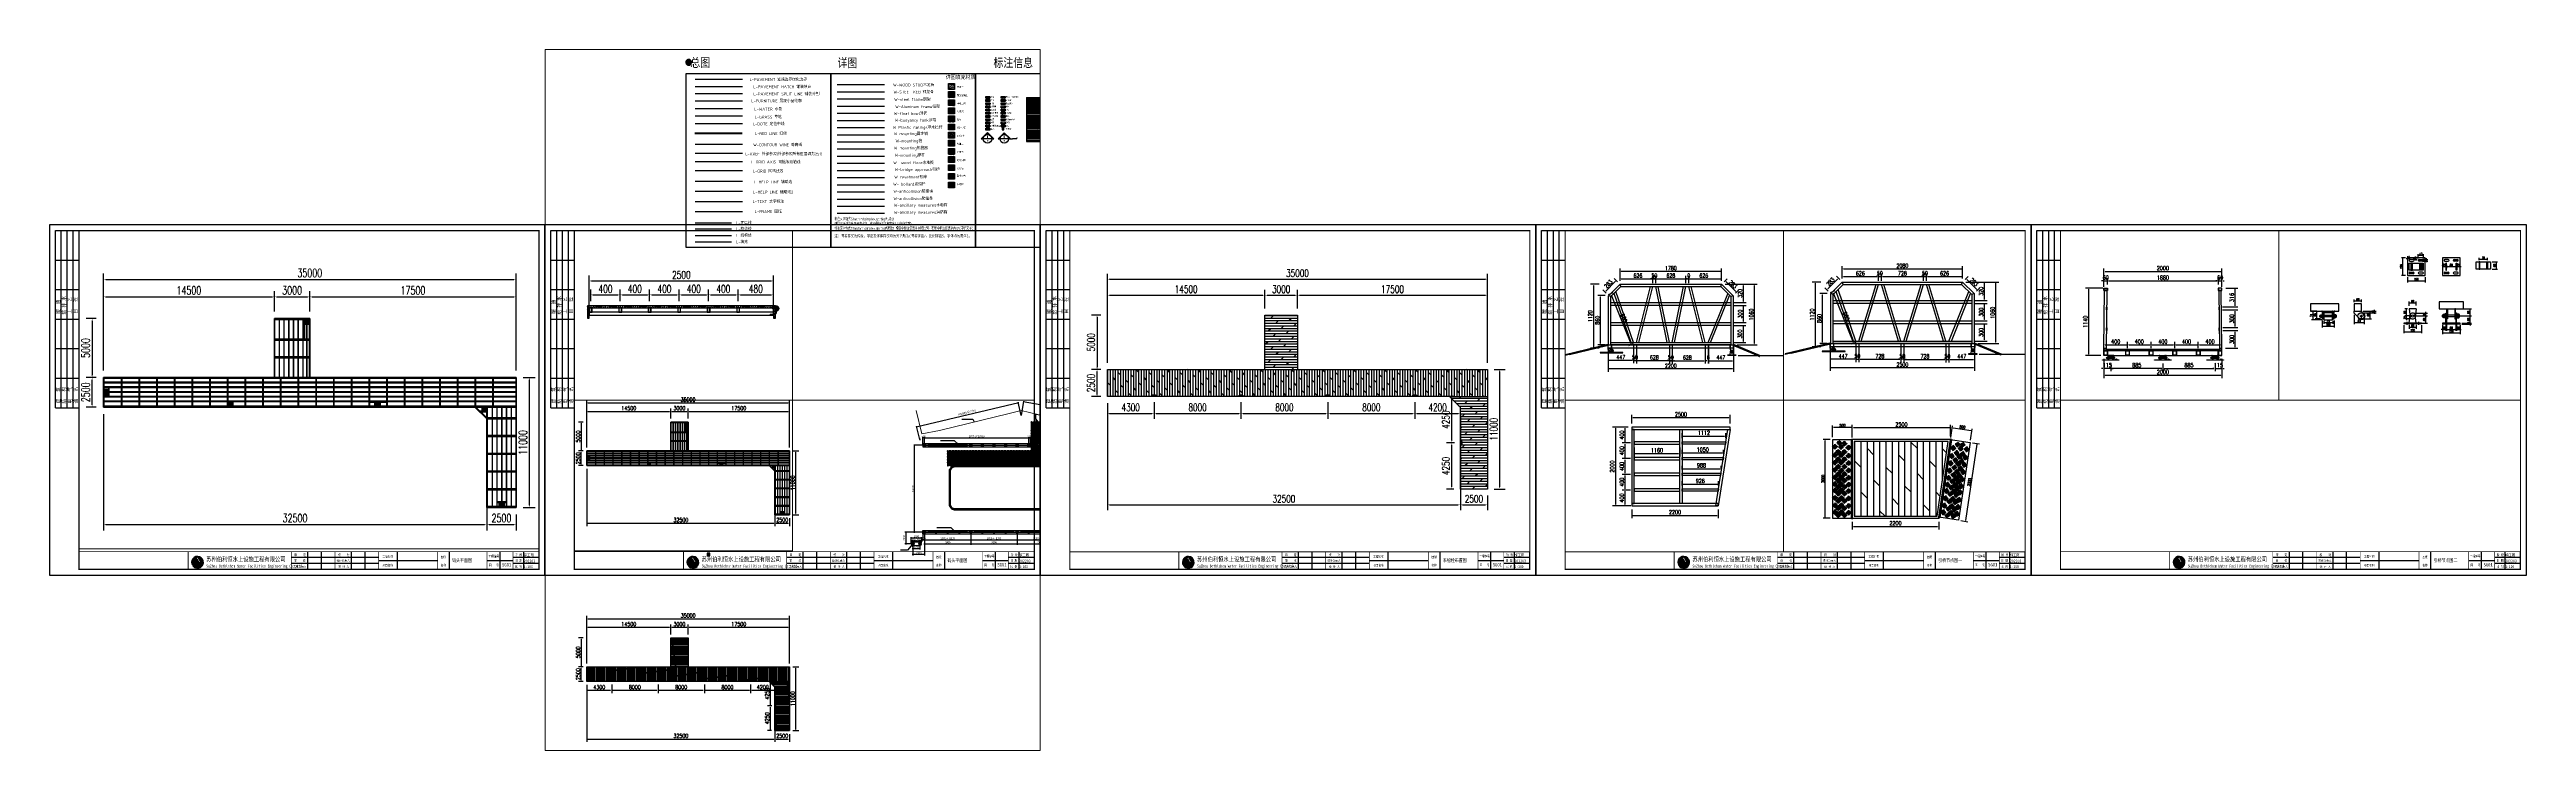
# Paper-space layout '布局' of a CAD drawing. Header units: millimetres. Extents: x 428 to 2528, y -130 to 464.
# The model-space entities are those that its viewports show. They can reach past a viewport. Long polylines and large blocks are cut down to what shows.
import ezdxf
from ezdxf.enums import TextEntityAlignment as Align

# ---------------------------------------------------------------- set-up
doc = ezdxf.new("R2010")
doc.units = ezdxf.units.MM
doc.header["$LTSCALE"] = 10
for name, pattern in [('-6_350_HOLE$0$DASH', [0.35, 0.25, -0.1]), ('ACAD_ISO03W100', [30, 12, -18]), ('ACAD_ISO10W100', [18, 12, -3, 0, -3]), ('ACAD_ISO12W100', [22, 12, -3, 0.5, -3, 0.5, -3]), ('CENTER', [2, 1.25, -0.25, 0.25, -0.25]), ('CENTER2', [28.575, 19.05, -3.175, 3.175, -3.175]), ('DASH', [0.35, 0.25, -0.1]), ('DASHED', [0.75, 0.5, -0.25]), ('DASHED2', [0.375, 0.25, -0.125]), ('DOTE', [2.42, 2, -0.2, 0.02, -0.2]), ('HIDDEN', [0.375, 0.25, -0.125]), ('PHANTOM', [2.5, 1.25, -0.25, 0.25, -0.25, 0.25, -0.25])]:
    doc.linetypes.add(name, pattern=pattern)
doc.layers.get('0').update_dxf_attribs({"linetype": 'CONTINUOUS'})
doc.layers.get('DEFPOINTS').update_dxf_attribs({"linetype": 'CONTINUOUS'})
for name, color, linetype in [('00-HATCH(填充)', 250, 'CONTINUOUS'), ('DIM_COOR', 3, 'CONTINUOUS'), ('DIM_ELEV', 3, 'CONTINUOUS'), ('DIM_IDEN', 3, 'CONTINUOUS'), ('DIM_SYMB', 3, 'CONTINUOUS'), ('L-Axis', 1, 'DOTE'), ('L-B.NO.', 2, 'CONTINUOUS'), ('L-Bldg', 8, 'CONTINUOUS'), ('L-Center', 1, 'CENTER'), ('L-Contour', 8, 'DASH'), ('L-CONTOUR_LINE等高线', 252, 'DASH'), ('L-ContourText', 53, 'CONTINUOUS'), ('L-DIMLINEAR标注', 3, 'CONTINUOUS'), ('L-DOTE定位中线', 1, 'DOTE'), ('L-ExtendedLine', 8, 'DASH'), ('L-Finished lamps', 2, 'CONTINUOUS'), ('L-Finished product', 13, 'CONTINUOUS'), ('L-Fireroad', 3, 'DASH'), ('L-Floor', 6, 'CONTINUOUS'), ('L-FRAME图框', 3, 'CONTINUOUS'), ('L-Furniture', 2, 'CONTINUOUS'), ('L-FURNITURE景观小品轮廓', 6, 'CONTINUOUS'), ('L-Glass', 144, 'CONTINUOUS'), ('L-GRASS草地', 252, 'CONTINUOUS'), ('L-Grid', 8, 'DOTE'), ('L-Grid1', 1, 'DOTE'), ('L-GRID_AXIS网格放线轴线', 1, 'CONTINUOUS'), ('L-GRID网格放线', 252, '-6_350_HOLE$0$DASH'), ('L-Gully', 144, 'CONTINUOUS'), ('L-Hardware', 210, 'CONTINUOUS'), ('L-Hatch', 8, 'CONTINUOUS'), ('L-Hatch1', 9, 'CONTINUOUS'), ('L-HELP_LINE辅助线1', 4, 'CONTINUOUS'), ('L-HELP_LINE辅助线2', 94, 'CONTINUOUS'), ('L-Index', 3, 'DASHED'), ('L-Limit', 1, 'PHANTOM'), ('L-Look line', 9, 'CONTINUOUS'), ('L-Look line1', 11, 'CONTINUOUS'), ('L-Objective View', 8, 'CONTINUOUS'), ('L-Outline', 6, 'CONTINUOUS'), ('L-pa', 3, 'CONTINUOUS'), ('L-Parking', 30, 'DASH'), ('L-Pave', 4, 'CONTINUOUS'), ('L-Pave1', 31, 'CONTINUOUS'), ('L-Pavement', 30, 'CONTINUOUS'), ('L-PAVEMENT_HATCH铺装填充', 251, 'CONTINUOUS'), ('L-PAVEMENT_SPLIT_LINE铺装分割', 23, 'CONTINUOUS'), ('L-PAVEMENT道路边界绿化边界', 2, 'CONTINUOUS'), ('L-Pool', 5, 'CONTINUOUS'), ('L-Pool1', 150, 'CONTINUOUS'), ('L-Railing', 2, 'CONTINUOUS'), ('L-Rebar', 1, 'CONTINUOUS'), ('L-RED_LINE红线', 1, 'ACAD_ISO12W100'), ('L-Section', 4, 'CONTINUOUS'), ('L-Slope line', 1, 'DASH'), ('L-Step', 15, 'CONTINUOUS'), ('L-Stone', 9, 'CONTINUOUS'), ('L-Structure', 50, 'CONTINUOUS'), ('L-Style Index', 2, 'CONTINUOUS'), ('L-TEXT文字标注', 7, 'CONTINUOUS'), ('L-Ugoutline', 6, 'DASH'), ('L-Wall', 5, 'CONTINUOUS'), ('L-Water', 150, 'CONTINUOUS'), ('L-Waterproofer', 210, 'CONTINUOUS'), ('L-WATER水景', 5, 'CONTINUOUS'), ('L-XREF', 7, 'CONTINUOUS'), ('L-XREF外部参照', 251, 'CONTINUOUS'), ('L-填充', 251, 'CONTINUOUS'), ('L-构造线', 6, 'CONTINUOUS'), ('L-结构线', 7, 'CONTINUOUS'), ('L-面层线', 4, 'CONTINUOUS'), ('PUB_TEXT', 7, 'CONTINUOUS'), ('W- bollard系船栓', 4, 'CONTINUOUS'), ('W-_ANTICOLLISION防撞措施', 6, 'CONTINUOUS'), ('W-ALUMINUM_FRAME铝架', 30, 'CONTINUOUS'), ('W-ancillary measures附属措施', 1, 'CONTINUOUS'), ('W-bridge approach引桥', 4, 'CONTINUOUS'), ('W-FLOAT_BOWL浮筒', 253, 'CONTINUOUS'), ('W-MOUNTING固定方式', 5, 'CONTINUOUS'), ('W-PLASTIC_RAILINGS塑木栏杆', 6, 'CONTINUOUS'), ('W-REVETMENT驳岸', 251, 'CONTINUOUS'), ('W-STEEL_FRAME钢架', 3, 'CONTINUOUS'), ('W-STEEL_KEEL钢龙骨', 5, 'CONTINUOUS'), ('W-WOOD_FLOOR木地板', 30, 'CONTINUOUS'), ('W-WOOD_STUD木龙骨', 25, 'CONTINUOUS'), ('平面配景', 7, 'CONTINUOUS'), ('标注', 3, 'CONTINUOUS'), ('系船栓', 132, 'CONTINUOUS'), ('蓝色浮筒', 150, 'CONTINUOUS'), ('轮廓', 4, 'CONTINUOUS'), ('铝架', 3, 'CONTINUOUS')]:
    doc.layers.add(name, color=color, linetype=linetype)
doc.layers.add('L-Auxiliary Line', color=1, linetype='CONTINUOUS', plot=False)
doc.layers.add('Ri_蓝线(河口线)', color=5, linetype='CONTINUOUS', lineweight=0)
doc.styles.add('-宋体', font='', dxfattribs={"width": 0.8})
doc.styles.add('_TCH_DIM', font='SIMPLEX.shx', dxfattribs={"width": 0.7, "bigfont": 'GBCBIG.shx'})
doc.styles.add('_TCH_LABEL', font='COMPLEX', dxfattribs={"bigfont": 'GBCBIG'})
doc.styles.get("Standard").update_dxf_attribs({"font": 'tssdeng.shx', "width": 0.7, "bigfont": 'hztxt.shx'})
doc.styles.add('STANDARD_T3', font='simplex.shx', dxfattribs={"width": 0.7, "bigfont": 'gbcbig.shx'})
doc.styles.add('图框', font='')
doc.styles.add('文字', font='rhutj-e.shx', dxfattribs={"width": 0.7, "bigfont": 'rhutj.shx'})
doc.styles.add('黑体', font='simhei.ttf', dxfattribs={"width": 0.8})
doc.styles.get('-宋体').set_extended_font_data('SimSun')
doc.styles.get('图框').set_extended_font_data('SimSun')
doc.dimstyles.new('100', dxfattribs={"dimscale": 100, "dimtxt": 3.5, "dimasz": 1.25, "dimexe": 1.25, "dimexo": 1.25, "dimgap": 1, "dimtad": 1, "dimdec": 0, "dimdsep": 46, "dimtxsty": '文字', "dimblk1": 'ARCHTICK', "dimblk2": 'ARCHTICK', "dimsah": 1, "dimcen": 1, "dimdle": 1.25, "dimadec": 0, "dimazin": 0, "dimtfac": 1, "dimtdec": 0, "dimtix": 1, "dimtmove": 2, "dimatfit": 3, "dimldrblk": 'ARCHTICK', "dimfxl": 0, "dimtolj": 1, "dimtzin": 0, "dimarcsym": 0})
doc.dimstyles.new('W&&20', dxfattribs={"dimtxt": 70, "dimasz": 20, "dimexe": 50, "dimexo": 60, "dimgap": 20, "dimtad": 1, "dimdec": 0, "dimzin": 0, "dimdsep": 46, "dimtxsty": 'STANDARD_T3', "dimcen": 0.09, "dimclrd": 1, "dimclre": 1, "dimclrt": 7, "dimazin": 2, "dimtfac": 1, "dimtdec": 0, "dimtix": 1, "dimtmove": 2, "dimatfit": 3, "dimfxl": 0, "dimtolj": 1, "dimtzin": 0, "dimarcsym": 0})
doc.dimstyles.new('W&&200', dxfattribs={"dimtxt": 700, "dimasz": 200, "dimexe": 500, "dimexo": 600, "dimgap": 200, "dimtad": 1, "dimdec": 0, "dimzin": 0, "dimdsep": 46, "dimtxsty": 'STANDARD_T3', "dimcen": 0.09, "dimclrd": 1, "dimclre": 1, "dimclrt": 7, "dimazin": 2, "dimtfac": 1, "dimtdec": 0, "dimtix": 1, "dimtmove": 2, "dimatfit": 3, "dimfxl": 0, "dimtolj": 1, "dimtzin": 0, "dimarcsym": 0})
doc.dimstyles.new('W&&30', dxfattribs={"dimtxt": 105, "dimasz": 30, "dimexe": 75, "dimexo": 90, "dimgap": 30, "dimtad": 1, "dimdec": 0, "dimzin": 0, "dimdsep": 46, "dimtxsty": 'STANDARD_T3', "dimcen": 0.09, "dimclrd": 1, "dimclre": 1, "dimclrt": 7, "dimazin": 2, "dimtfac": 1, "dimtdec": 0, "dimtix": 1, "dimtmove": 2, "dimatfit": 3, "dimfxl": 0, "dimtolj": 1, "dimtzin": 0, "dimarcsym": 0})
doc.dimstyles.new('W&&5', dxfattribs={"dimtxt": 17.5, "dimasz": 5, "dimexe": 12.5, "dimexo": 15, "dimgap": 5, "dimtad": 1, "dimdec": 0, "dimzin": 0, "dimdsep": 46, "dimtxsty": 'STANDARD_T3', "dimcen": 0.09, "dimclrd": 1, "dimclre": 1, "dimclrt": 7, "dimazin": 2, "dimtfac": 1, "dimtdec": 0, "dimtix": 1, "dimtmove": 2, "dimatfit": 3, "dimfxl": 0, "dimtolj": 1, "dimtzin": 0, "dimarcsym": 0})
pattern_1 = [(0, (-3011838.98, -1010937.8), (200, 200), [10, -190]), (90, (-3011758.98, -1010867.8), (-200, 200), [20, -180]), (45, (-3011798.98, -1010887.8), (0, 199.998082), [14.14, -42.42, 14.14, -28.28, 99, -85]), (45, (-3011848.98, -1010947.8), (0, 200), [14.142, -28.284, 14.142, -226.2]), (45, (-3011778.98, -1010927.8), (0, 200), [14.142, -268.700712]), (45, (-3011758.98, -1010937.8), (0, 200), [14.142, -268.700712]), (45, (-3011788.98, -1010917.8), (0, 200), [14.142, -268.700712]), (45, (-3011798.98, -1010907.8), (0, 200), [28.284, -254.558712]), (45, (-3011748.98, -1010757.8), (0, 200), [28.284, -254.558712]), (45, (-3011818.98, -1010897.8), (0, 200), [56.568, -226.274712]), (45, (-3011828.98, -1010887.8), (0, 200), [56.568, -226.274712]), (45, (-3011698.98, -1010827.8), (0, 200), [56.568, -226.274712]), (45, (-3011838.98, -1010867.8), (0, 200), [42.4264, -240.416312]), (45, (-3011878.98, -1010837.8), (0, 200), [42.4264, -240.416312]), (45, (-3011858.98, -1010857.8), (0, 200), [42.4264, -240.416312]), (45, (-3011728.98, -1010797.8), (0, 200), [70.71068, -212.132032]), (45, (-3011748.98, -1010787.8), (0, 200), [70.71068, -212.132032]), (45, (-3011728.98, -1010837.8), (0, 200), [98.994949, -183.847763]), (26.5650512, (-3011818.98, -1010917.8), (200, 8e-08), [22.360678, -424.852916]), (26.5650512, (-3011778.98, -1010857.8), (200, 8e-08), [22.360678, -424.852916]), (26.5650512, (-3011788.98, -1010877.8), (200, 8e-08), [22.360678, -424.852916]), (26.5650512, (-3011828.98, -1010937.8), (200, 8e-08), [44.72136, -402.492235]), (26.5650512, (-3011788.98, -1010847.8), (200, 8e-08), [67.082039, -380.131556]), (26.5650512, (-3011808.98, -1010837.8), (200, 8e-08), [89.442719, -357.770876]), (26.5650512, (-3011828.98, -1010827.8), (200, 8e-08), [89.442719, -357.770876]), (26.5650512, (-3011858.98, -1010767.8), (200, 8e-08), [89.442719, -357.770876]), (26.5650512, (-3011858.98, -1010787.8), (200, 8e-08), [111.8034, -335.410195]), (26.5650512, (-3011848.98, -1010807.8), (200, 8e-08), [111.8034, -335.410195]), (63.4349488, (-3011778.98, -1010887.8), (1e-08, 200), [22.360678, -424.852916]), (63.4349488, (-3011808.98, -1010907.8), (1e-08, 200), [22.360678, -424.852916]), (63.4349488, (-3011838.98, -1010937.8), (1e-08, 200), [44.72136, -402.492235]), (63.4349488, (-3011778.98, -1010907.8), (1e-08, 200), [44.72136, -402.492235]), (63.4349488, (-3011858.98, -1010947.8), (1e-08, 200), [67.082039, -380.131556]), (63.4349488, (-3011878.98, -1010947.8), (1e-08, 200), [89.442719, -357.770876]), (63.4349488, (-3011698.98, -1010937.8), (1e-08, 200), [89.442719, -357.770876]), (63.4349488, (-3011768.98, -1010917.8), (1e-08, 200), [89.442719, -357.770876]), (63.4349488, (-3011728.98, -1010937.8), (1e-08, 200), [111.8034, -335.410195]), (63.4349488, (-3011748.98, -1010927.8), (1e-08, 200), [111.8034, -335.410195])]
pattern_2 = [(0, (-3011878.98, -1010947.8), (0, 238.122618), []), (45, (-3011879, -1010947.8), (-476.24491, 476.24491), [336.75638, -673.512])]

# ---------------------------------------------------------------- blocks, each defined once
blk = doc.blocks.new('$TITLEBLK$00000187')
h = blk.add_hatch(color=140)
h.dxf.hatch_style = 1
h.paths.add_polyline_path([(-294.3, 4.5, 0.294083), (-290.9, 4.5, -0.363756), (-285, 4, 1.450144)])
h.paths.add_polyline_path([(-289.5, 10.8), (-286.2, 5.1, 0.101723), (-288.2, 5.6), (-289.8, 8.7), (-292.5, 4.3, -0.081837), (-293.6, 4.4)], flags=16)
h = blk.add_hatch(color=174)
h.paths.add_polyline_path([(-285.1, 3.8, 0.296692), (-289.1, 4.3, -0.04264), (-291.3, 3.4, -0.209747), (-293.9, 3.6, 0.179915), (-291.3, 1.3, 0.169783), (-289.3, 2, -0.05744), (-287.7, 2.7, -0.214092), (-285.8, 2.7, 0.064571)])
h.paths.add_polyline_path([(-288.7, 3, -0.084014), (-290.9, 2.1, -0.271733), (-293, 2.6, 0.071966), (-291.6, 2.6, 0.098278), (-289.8, 3.2, -0.072406), (-288.5, 3.9, -0.088156), (-287, 4.1, -0.181988), (-285.6, 3.5, 0.206106)], flags=16)
blk.add_hatch(color=174).paths.add_polyline_path([(-286.1, 2.4, 0.189728), (-288.2, 1.8, -0.126537), (-290.5, 1.1, 0.245013)])
for p, q in [((-136, 10), (-210, 10)), ((-136, 5), (-210, 5)), ((-196, 0), (-196, 15)), ((-184.5, 0), (-184.5, 15)), ((-159, 0), (-159, 15)), ((-147.5, 0), (-147.5, 15)), ((-136, 7.5), (-86, 7.5)), ((-120, 0), (-120, 15)), ((-76, 0), (-76, 15)), ((-44, 7.5), (-22, 7.5)), ((-33, 0), (-33, 15)), ((0, 10), (-22, 10)), ((0, 5), (-22, 5)), ((-13, 0), (-13, 15)), ((0, 0), (0, 15))]:
    blk.add_line(p, q)
for points, const_width in [([(-297.5, 0), (-297.5, 15), (0, 15)], 0.8), ([(-210, 0), (-210, 15)], 0.5), ([(-173, 0), (-173, 15)], 0.5), ([(-136, 0), (-136, 15)], 0.5), ([(-86, 0), (-86, 15)], 0.5), ([(-44, 0), (-44, 15)], 0.5), ([(-22, 0), (-22, 15)], 0.5)]:
    blk.add_lwpolyline(points, dxfattribs=dict(const_width=const_width))
for points in [[(-294.3, 4.5, 0.294083), (-290.9, 4.5, -0.363756), (-285, 4, 1.450144)], [(-293.6, 4.4), (-289.5, 10.8), (-286.2, 5.1, 0.101723), (-288.2, 5.6), (-289.8, 8.7), (-292.5, 4.3, -0.081837)]]:
    blk.add_lwpolyline(points, format="xyb", close=True)
for points in [[(-293.9, 3.6, 0.209747), (-291.3, 3.4, 0.04264), (-289.1, 4.3, -0.296692), (-285.1, 3.8)], [(-293, 2.6, 0.071966), (-291.6, 2.6, 0.098278), (-289.8, 3.2, -0.072406), (-288.5, 3.9, -0.088156), (-287, 4.1, -0.181988), (-285.6, 3.5, 0.206106), (-288.7, 3, -0.084014), (-290.9, 2.1, -0.271733), (-293, 2.6)], [(-291.3, 1.3, 0.169783), (-289.3, 2, -0.05744), (-287.7, 2.7, -0.214092), (-285.8, 2.7, -0.214092)], [(-290.5, 1.1, 0.126537), (-288.2, 1.8, -0.189728), (-286.1, 2.4, -0.189728)]]:
    blk.add_lwpolyline(points, format="xyb")
for start, end in [(208.4706, 249.2676), (258.5751, 313.6432), (318.8384, 333.6165)]:
    blk.add_arc((-289.5, 6), 5, start, end)
at = {"style": '图框'}
for s, height, width, p in [('SuZhou Bethlehem Water Facilities Engineering Co.,Ltd ', 2.5, 0.75, (-282.1, 1.6)), ('苏州伯利恒水上设施工程有限公司', 4, 0.8, (-282.1, 6.6)), ('项目负责人', 2, 0.8, (-208.5, 1.4)), ('审    定', 2, 0.8, (-207.5, 11.3)), ('审    核', 2, 0.8, (-207.6, 6.5)), ('设计负责人', 2, 0.8, (-171.6, 6.5)), ('校    对', 2, 0.8, (-170.4, 11.3)), ('设 计 人', 2, 0.8, (-170.3, 1.4)), ('工程名称', 2, 0.8, (-132.8, 9.9)), ('项目名称', 2, 0.8, (-132.8, 2.4)), ('名称', 2, 0.8, (-83.3, 2.5)), ('图纸', 2, 0.8, (-83.3, 9.5)), ('工程编号', 2, 0.8, (-42.8, 10.1)), ('图   号', 2, 0.8, (-42.5, 2.6)), ('比 例', 2, 0.8, (-20.3, 1.4)), ('阶 段', 2, 0.8, (-20.1, 11.3)), ('日 期', 2, 0.8, (-20.3, 6.5))]:
    blk.add_text(s, height=height, dxfattribs=dict(at, width=width)).set_placement(p)
for tag, p in [('项目负责人', (-195.7, 1.1)), ('审定人', (-193.7, 10.9)), ('审核人', (-193.7, 6)), ('设计负责人', (-158.6, 6.2)), ('设计人', (-156.5, 1.2)), ('校对', (-155.5, 10.9))]:
    blk.add_attdef(tag, p, '', height=3)
for tag, p, height, style, width in [('项目名称', (-115.7, 2), 3, '-宋体', 0.8), ('工程名称', (-115.7, 9.5), 3, '-宋体', 0.8), ('图名', (-73.7, 6.2), 3, '-宋体', 0.8), ('图号', (-31.4, 2.5), 3, '_TCH_DIM', 0.7), ('阶段', (-13, 10.8), 2.5, '黑体', 0.8), ('比例', (-13, 1.1), 2.5, '黑体', 0.8), ('日期', (-13, 5.8), 2.5, '黑体', 0.8)]:
    blk.add_attdef(tag, p, '', height=height, dxfattribs=dict(style=style, width=width))
blk = doc.blocks.new('$TITLEBLK$00000095')
for p, q in [((-150, 20), (-150, 0)), ((-150, 20), (0, 20)), ((-150, 15), (-75, 15)), ((-150, 10), (-75, 10)), ((-150, 5), (-75, 5)), ((-125, 20), (-125, 0)), ((-100, 20), (-100, 0)), ((-75, 20), (-75, 0)), ((-75, 20), (-75, 0)), ((-75, 15), (0, 15)), ((-75, 10), (0, 10)), ((-75, 5), (0, 5)), ((-50, 20), (-50, 0)), ((-25, 20), (-25, 0)), ((0, 20), (0, 0))]:
    blk.add_line(p, q)
at = {"width": 0.8}
for s, p in [('结   构', (-146.4, 10.9)), ('建   筑', (-146.4, 15.6)), ('通   讯', (-146.4, 0.9)), ('电   气', (-146.4, 5.6)), ('给 排 水', (-71, 10.9)), ('工   艺', (-70.3, 6.1)), ('暖  通', (-70.3, 15.7)), ('自   控', (-70.3, 1.2))]:
    blk.add_text(s, height=3.51, dxfattribs=at).set_placement(p)
blk = doc.blocks.new('TK')
blk.add_lwpolyline([(0, 0), (420, 0), (420, 297), (0, 297)], close=True)
at = {"const_width": 1}
blk.add_lwpolyline([(25, 5), (415, 5), (415, 292), (25, 292)], close=True, dxfattribs=at)
at = {"const_width": 0.8}
blk.add_lwpolyline([(415, 20), (25, 20)], dxfattribs=at)
at = {"rotation": 90}
blk.add_blockref('$TITLEBLK$00000095', (25, 292), dxfattribs=at)
blk = doc.blocks.new('LOGO')
h = blk.add_hatch(color=140)
h.dxf.hatch_style = 1
h.paths.add_polyline_path([(-4.77, -1.51, 0.294083), (-1.37, -1.53, -0.363756), (4.56, -2.04, 1.450144)])
h.paths.add_polyline_path([(0, 4.79), (3.3, -0.88, 0.101723), (1.3, -0.42), (-0.31, 2.66), (-2.99, -1.74, -0.081837), (-4.11, -1.62)], flags=16)
h = blk.add_hatch(color=174)
h.paths.add_polyline_path([(3.76, -3.29, 0.064571), (4.48, -2.22, 0.296692), (0.48, -1.71, -0.04264), (-1.77, -2.61, -0.209747), (-4.4, -2.38, 0.179915), (-1.77, -4.68, 0.169783), (0.25, -4.03, -0.05744), (1.84, -3.27, -0.214092)])
h.paths.add_polyline_path([(0.82, -2.97, -0.084014), (-1.36, -3.92, -0.271733), (-3.43, -3.4, 0.071966), (-2.05, -3.36, 0.098278), (-0.23, -2.78, -0.072406), (1.02, -2.1, -0.088156), (2.57, -1.94, -0.181988), (3.97, -2.52, 0.206106)], flags=16)
blk.add_hatch(color=174).paths.add_polyline_path([(3.45, -3.62, 0.189728), (1.28, -4.2, -0.126537), (-0.99, -4.9, 0.245013)])
for points in [[(-4.77, -1.51, 0.294083), (-1.37, -1.53, -0.363756), (4.56, -2.04, 1.450144)], [(-4.11, -1.62), (0, 4.79), (3.3, -0.88, 0.101723), (1.3, -0.42), (-0.31, 2.66), (-2.99, -1.74, -0.081837)]]:
    blk.add_lwpolyline(points, format="xyb", close=True)
for points in [[(-4.4, -2.38, 0.209747), (-1.77, -2.61, 0.04264), (0.48, -1.71, -0.296692), (4.48, -2.22)], [(-3.43, -3.4, 0.071966), (-2.05, -3.36, 0.098278), (-0.23, -2.78, -0.072406), (1.02, -2.1, -0.088156), (2.57, -1.94, -0.181988), (3.97, -2.52, 0.206106), (0.82, -2.97, -0.084014), (-1.36, -3.92, -0.271733), (-3.43, -3.4)], [(-1.77, -4.68, 0.169783), (0.25, -4.03, -0.05744), (1.84, -3.27, -0.214092), (3.76, -3.29, -0.214092)], [(-0.99, -4.9, 0.126537), (1.28, -4.2, -0.189728), (3.45, -3.62, -0.189728)]]:
    blk.add_lwpolyline(points, format="xyb")
for start, end in [(208.4706, 249.2676), (258.5751, 313.6432), (318.8384, 333.6165)]:
    blk.add_arc((0, 0), 5, start, end)
blk = doc.blocks.new('*U28')
blk.add_hatch(color=256).paths.add_polyline_path([(0, 11.49), (-11.49, 0), (-8, 0, -1), (8, 0), (11.49, 0)])
blk.add_lwpolyline([(0, 11.49), (-11.49, 0), (-8, 0, -1), (8, 0), (11.49, 0), (0, 11.49)], format="xyb", close=True)
at = {"const_width": 1.31}
blk.add_lwpolyline([(23.92, 0), (23.92, 3.5)], dxfattribs=at)
for points in [[(8, 0), (15.33, 0)], [(21.33, 0), (15.33, 0)], [(23.92, 0), (18.67, 0)]]:
    blk.add_lwpolyline(points)
blk = doc.blocks.new('*U27')
blk.add_hatch(color=256).paths.add_polyline_path([(0, 11.77), (-11.77, 0), (-8, 0, -1), (8, 0), (11.77, 0)])
blk.add_lwpolyline([(0, 11.77), (-11.77, 0), (-8, 0, -1), (8, 0), (11.77, 0), (0, 11.77)], format="xyb", close=True)
blk = doc.blocks.new('$LinePat$素土夯实')
at = {"color": 0}
for p, q in [((0, -210), (210, 0)), ((120, -300), (420, 0)), ((420, 0), (608, -188)), ((495, -300), (795, 0)), ((615, 0), (705, -90)), ((210, -210), (300, -300)), ((315, -105), (502, -293)), ((705, -300), (795, -210))]:
    blk.add_line(p, q, dxfattribs=at)
blk = doc.blocks.new('$LinePat$自然土壤')
at = {"color": 0}
for p, q in [((0, -90), (71, -19)), ((0, -300), (211, -89)), ((210, -300), (286, -224)), ((420, -300), (630, -90))]:
    blk.add_line(p, q, dxfattribs=at)
for points in [[(0, 0), (630, 0), (168, -45), (462, -45)], [(168, -45), (462, -45), (252, -132), (378, -132)], [(252, -132), (378, -132), (315, -300)]]:
    blk.add_solid(points, dxfattribs=at)
blk = doc.blocks.new('$LinePat$波浪线')
at = {"color": 0}
for centre, start, end in [((150, -42), 201.672355, 338.327405), ((450, -161), 21.672355, 158.327405)]:
    blk.add_arc(centre, 161, start, end, dxfattribs=at)
blk = doc.blocks.new('$LinePat$防水层1')
at = {"color": 0}
blk.add_solid([(150, 0), (450, 0), (150, -100), (450, -100)], dxfattribs=at)
at = {"layer": 'DEFPOINTS'}
for p in [(0, 0), (600, 0)]:
    blk.add_point(p, dxfattribs=at)
blk = doc.blocks.new('浮筒')
at = {"layer": '蓝色浮筒'}
for p, q in [((286, 112), (93, 306)), ((398, 104), (102, 400)), ((298, 308), (196, 409)), ((391, 315), (294, 412)), ((340, 219), (337, 222)), ((397, 302), (396, 303)), ((441, 238), (441, 238)), ((206, 92), (90, 208)), ((406, 206), (405, 204))]:
    blk.add_line(p, q, dxfattribs=at)
for points in [[(0, 417, 0.198912), (-9, 438), (-49, 479, -0.414214), (-49, 521), (-21, 549, -0.414214), (21, 549), (62, 509, 0.198912), (83, 500), (250, 500)], [(500, 417, -0.198912), (509, 438), (549, 479, 0.414214), (549, 521), (521, 549, 0.414214), (479, 549), (438, 509, -0.198912), (417, 500), (250, 500)], [(0, 83, -0.198912), (-9, 62), (-49, 21, 0.414214), (-49, -21), (-21, -49, 0.414214), (21, -49), (62, -9, -0.198912), (83, 0), (250, 0)], [(500, 83, 0.198912), (509, 62), (549, 21, -0.414214), (549, -21), (521, -49, -0.414214), (479, -49), (438, -9, 0.198912), (417, 0), (250, 0)]]:
    blk.add_lwpolyline(points, format="xyb", dxfattribs=at)
for points in [[(0, 417), (0, 83)], [(500, 417), (500, 83)]]:
    blk.add_lwpolyline(points, dxfattribs=at)
for centre in [(76, 420), (83, 426), (88, 434), (414, 435), (423, 425), (67, 413), (433, 416), (78, 74), (418, 66), (433, 77)]:
    blk.add_circle(centre, 2, dxfattribs=at)
for centre, radius, start, end in [((-25, 500), 5, 84.2608, 275.7392), ((0, 500), 25, 101.4783, 168.5217), ((0, 500), 25, 191.4783, 258.5217), ((0, 525), 5, 354.2608, 185.7392), ((0, 475), 5, 174.2608, 5.7392), ((0, 500), 25, 11.4783, 78.5217), ((0, 500), 25, 281.4783, 348.5217), ((25, 500), 5, 264.2608, 95.7392), ((-28, 528), 133, 293.5181, 336.4819), ((528, 528), 133, 203.5181, 246.4819), ((475, 500), 5, 84.2608, 275.7392), ((500, 500), 25, 101.4783, 168.5217), ((500, 500), 25, 191.4783, 258.5217), ((500, 525), 5, 354.2608, 185.7392), ((500, 475), 5, 174.2608, 5.7392), ((500, 500), 25, 11.4783, 78.5217), ((500, 500), 25, 281.4783, 348.5217), ((525, 500), 5, 264.2608, 95.7392), ((388, 249), 58.4, 207.8962, 325.7582), ((386, 253), 57, 216.1627, 344.5054), ((370, 276), 11.4, 349.9757, 313.6764), ((376, 232), 14.9, 65.0899, 38.4929), ((379, 266), 1.5, 343.0148, 133.6764), ((399, 260), 19.2, 163.0148, 221.3036), ((383, 273), 1.5, 169.9757, 320.6373), ((383, 247), 1.5, 245.0899, 41.3036), ((399, 260), 19.2, 314.6136, 140.6373), ((389, 242), 1.5, 62.2792, 218.4929), ((399, 260), 19.2, 242.2792, 292.3895), ((388, 247), 56.8, 328.0789, 82.3222), ((386, 252), 50.6, 292.9641, 77.7816), ((388, 258), 56, 286.9833, 339.9714), ((416, 234), 10.8, 142.4284, 104.5747), ((407, 241), 1.5, 322.4284, 112.3895), ((413, 245), 1.5, 134.6136, 284.5747), ((-25, 0), 5, 84.2608, 275.7392), ((0, 0), 25, 101.4783, 168.5217), ((0, 25), 5, 354.2608, 185.7392), ((0, 0), 25, 11.4783, 78.5217), ((-28, -28), 133, 23.5181, 66.4819), ((25, 0), 5, 264.2608, 95.7392), ((528, -28), 133, 113.5181, 156.4819), ((475, 0), 5, 84.2608, 275.7392), ((500, 0), 25, 101.4783, 168.5217), ((500, 25), 5, 354.2608, 185.7392), ((500, 0), 25, 11.4783, 78.5217), ((525, 0), 5, 264.2608, 95.7392), ((0, 0), 25, 191.4783, 258.5217), ((0, -25), 5, 174.2608, 5.7392), ((0, 0), 25, 281.4783, 348.5217), ((500, 0), 25, 191.4783, 258.5217), ((500, -25), 5, 174.2608, 5.7392), ((500, 0), 25, 281.4783, 348.5217)]:
    blk.add_arc(centre, radius, start, end, dxfattribs=at)
blk = doc.blocks.new('sdfgewrgh')
for p, q in [((-31, 17), (-17, 31)), ((18, 31), (127, -78)), ((482, 31), (373, -78)), ((517, 31), (531, 17)), ((-31, -18), (78, -127)), ((78, -422), (78, -78)), ((78, -78), (422, -78)), ((78, -78), (128, -128)), ((123, -377), (123, -123)), ((123, -123), (377, -123)), ((128, -372), (128, -128)), ((128, -128), (372, -128)), ((422, -78), (372, -128)), ((372, -128), (372, -372)), ((377, -123), (377, -377)), ((531, -18), (422, -127)), ((422, -78), (422, -422)), ((-31, -482), (78, -373)), ((128, -372), (78, -422)), ((377, -377), (123, -377)), ((372, -372), (128, -372)), ((372, -372), (422, -422)), ((531, -482), (422, -373)), ((-17, -531), (-31, -517)), ((18, -531), (127, -422)), ((422, -422), (78, -422)), ((482, -531), (373, -422)), ((531, -517), (517, -531))]:
    blk.add_line(p, q)
for points in [[(133, -290), (173, -290), (173, -210), (133, -210)], [(210, -133), (210, -173), (290, -173), (290, -133)], [(367, -210), (327, -210), (327, -290), (367, -290)], [(290, -367), (290, -327), (210, -327), (210, -367)]]:
    blk.add_lwpolyline(points, close=True)
for centre, radius in [((0, 0), 8), ((500, 0), 8), ((250, -250), 75), ((0, -500), 8), ((500, -500), 8)]:
    blk.add_circle(centre, radius)
for centre, start, end in [((-13, -1), 135, 225), ((1, 13), 45, 135), ((499, 13), 45, 135), ((513, -1), 315, 45), ((-13, -499), 135, 225), ((1, -513), 225, 315), ((499, -513), 225, 315), ((513, -499), 315, 45)]:
    blk.add_arc(centre, 25, start, end)
blk = doc.blocks.new('_ARCHTICK')
at = {"color": 0, "linetype": 'ByBlock', "const_width": 0.4}
blk.add_lwpolyline([(-0.5, -0.5), (0.5, 0.5)], dxfattribs=at)
blk = doc.blocks.new('*D32')
at = {"layer": 'DEFPOINTS', "color": 0, "transparency": 16777216}
for p in [(-1403006, 1464285), (-1401275, 1464285), (-1401275, 1449285)]:
    blk.add_point(p, dxfattribs=at)
at = {"layer": '标注', "color": 0, "lineweight": -2, "transparency": 16777216}
for p, q in [((-1403006, 1449160), (-1403006, 1464410)), ((-1401400, 1464285), (-1403131, 1464285)), ((-1401400, 1449285), (-1403131, 1449285))]:
    blk.add_line(p, q, dxfattribs=at)
at = {"layer": '标注', "color": 0, "lineweight": -2, "transparency": 16777216, "xscale": 125, "yscale": 125, "zscale": 125}
for p, rotation in [((-1403006, 1464285), 90), ((-1403006, 1449285), 270)]:
    blk.add_blockref('_ARCHTICK', p, dxfattribs=dict(at, rotation=rotation))
at = {"layer": '标注', "color": 0, "transparency": 16777216, "insert": (-1403281, 1456785), "char_height": 350, "attachment_point": 5, "rotation": 90, "style": '文字'}
blk.add_mtext('\\A1;15000', dxfattribs=at)
blk = doc.blocks.new('*D33')
at = {"layer": 'DEFPOINTS', "color": 0, "transparency": 16777216}
for p in [(-1401275, 1449285), (-1393275, 1449285), (-1393275, 1447235)]:
    blk.add_point(p, dxfattribs=at)
at = {"layer": '标注', "color": 0, "lineweight": -2, "transparency": 16777216}
for p, q in [((-1401275, 1449160), (-1401275, 1447110)), ((-1393275, 1449160), (-1393275, 1447110)), ((-1401400, 1447235), (-1393150, 1447235))]:
    blk.add_line(p, q, dxfattribs=at)
at = {"layer": '标注', "color": 0, "lineweight": -2, "transparency": 16777216, "xscale": 125, "yscale": 125, "zscale": 125, "rotation": 180}
blk.add_blockref('_ARCHTICK', (-1401275, 1447235), dxfattribs=at)
at = {"layer": '标注', "color": 0, "lineweight": -2, "transparency": 16777216, "xscale": 125, "yscale": 125, "zscale": 125}
blk.add_blockref('_ARCHTICK', (-1393275, 1447235), dxfattribs=at)
at = {"layer": '标注', "color": 0, "transparency": 16777216, "insert": (-1397275, 1447510), "char_height": 350, "attachment_point": 5, "style": '文字'}
blk.add_mtext('\\A1;8000', dxfattribs=at)
blk = doc.blocks.new('*D34')
at = {"layer": 'DEFPOINTS', "color": 0, "transparency": 16777216}
for p in [(-1393275, 1449285), (-1385275, 1449285), (-1385275, 1447235)]:
    blk.add_point(p, dxfattribs=at)
at = {"layer": '标注', "color": 0, "lineweight": -2, "transparency": 16777216}
for p, q in [((-1393275, 1449160), (-1393275, 1447110)), ((-1385275, 1449160), (-1385275, 1447110)), ((-1393400, 1447235), (-1385150, 1447235))]:
    blk.add_line(p, q, dxfattribs=at)
at = {"layer": '标注', "color": 0, "lineweight": -2, "transparency": 16777216, "xscale": 125, "yscale": 125, "zscale": 125, "rotation": 180}
blk.add_blockref('_ARCHTICK', (-1393275, 1447235), dxfattribs=at)
at = {"layer": '标注', "color": 0, "lineweight": -2, "transparency": 16777216, "xscale": 125, "yscale": 125, "zscale": 125}
blk.add_blockref('_ARCHTICK', (-1385275, 1447235), dxfattribs=at)
at = {"layer": '标注', "color": 0, "transparency": 16777216, "insert": (-1389275, 1447510), "char_height": 350, "attachment_point": 5, "style": '文字'}
blk.add_mtext('\\A1;8000', dxfattribs=at)
blk = doc.blocks.new('*D35')
at = {"layer": 'DEFPOINTS', "color": 0, "transparency": 16777216}
for p in [(-1385275, 1449285), (-1377275, 1449285), (-1377275, 1447235)]:
    blk.add_point(p, dxfattribs=at)
at = {"layer": '标注', "color": 0, "lineweight": -2, "transparency": 16777216}
for p, q in [((-1385275, 1449160), (-1385275, 1447110)), ((-1377275, 1449160), (-1377275, 1447110)), ((-1385400, 1447235), (-1377150, 1447235))]:
    blk.add_line(p, q, dxfattribs=at)
at = {"layer": '标注', "color": 0, "lineweight": -2, "transparency": 16777216, "xscale": 125, "yscale": 125, "zscale": 125, "rotation": 180}
blk.add_blockref('_ARCHTICK', (-1385275, 1447235), dxfattribs=at)
at = {"layer": '标注', "color": 0, "lineweight": -2, "transparency": 16777216, "xscale": 125, "yscale": 125, "zscale": 125}
blk.add_blockref('_ARCHTICK', (-1377275, 1447235), dxfattribs=at)
at = {"layer": '标注', "color": 0, "transparency": 16777216, "insert": (-1381275, 1447510), "char_height": 350, "attachment_point": 5, "style": '文字'}
blk.add_mtext('\\A1;8000', dxfattribs=at)
blk = doc.blocks.new('*D50')
at = {"layer": 'DEFPOINTS', "color": 0, "transparency": 16777216}
for p in [(-1403275, 1447285), (-1401275, 1447235), (-1403275, 1445397)]:
    blk.add_point(p, dxfattribs=at)
at = {"layer": '标注', "color": 0, "lineweight": -2, "transparency": 16777216}
for p, q in [((-1403275, 1447160), (-1403275, 1445272)), ((-1401275, 1447110), (-1401275, 1445272)), ((-1401150, 1445397), (-1403400, 1445397))]:
    blk.add_line(p, q, dxfattribs=at)
at = {"layer": '标注', "color": 0, "lineweight": -2, "transparency": 16777216, "xscale": 125, "yscale": 125, "zscale": 125, "rotation": 180}
blk.add_blockref('_ARCHTICK', (-1403275, 1445397), dxfattribs=at)
at = {"layer": '标注', "color": 0, "lineweight": -2, "transparency": 16777216, "xscale": 125, "yscale": 125, "zscale": 125}
blk.add_blockref('_ARCHTICK', (-1401275, 1445397), dxfattribs=at)
at = {"layer": '标注', "color": 0, "transparency": 16777216, "insert": (-1402275, 1445672), "char_height": 350, "attachment_point": 5, "style": '文字'}
blk.add_mtext('\\A1;2000', dxfattribs=at)
blk = doc.blocks.new('*D38')
at = {"layer": 'DEFPOINTS', "color": 0, "transparency": 16777216}
for p in [(-1403006, 1449285), (-1404525, 1447285), (-1403275, 1447285)]:
    blk.add_point(p, dxfattribs=at)
at = {"layer": '标注', "color": 0, "lineweight": -2, "transparency": 16777216}
for p, q in [((-1403131, 1449285), (-1404650, 1449285)), ((-1404525, 1449410), (-1404525, 1447160)), ((-1403400, 1447285), (-1404650, 1447285))]:
    blk.add_line(p, q, dxfattribs=at)
at = {"layer": '标注', "color": 0, "lineweight": -2, "transparency": 16777216, "xscale": 125, "yscale": 125, "zscale": 125}
for p, rotation in [((-1404525, 1449285), 90), ((-1404525, 1447285), 270)]:
    blk.add_blockref('_ARCHTICK', p, dxfattribs=dict(at, rotation=rotation))
at = {"layer": '标注', "color": 0, "transparency": 16777216, "insert": (-1404800, 1448285), "char_height": 350, "attachment_point": 5, "rotation": 90, "style": '文字'}
blk.add_mtext('\\A1;2000', dxfattribs=at)
blk = doc.blocks.new('*D40')
at = {"layer": 'DEFPOINTS', "color": 0, "transparency": 16777216}
for p in [(-1383275, 1465550), (-1401275, 1464285), (-1383275, 1464285)]:
    blk.add_point(p, dxfattribs=at)
at = {"layer": '标注', "color": 0, "lineweight": -2, "transparency": 16777216}
for p, q in [((-1401275, 1464410), (-1401275, 1465675)), ((-1383275, 1464410), (-1383275, 1465675)), ((-1401400, 1465550), (-1383150, 1465550))]:
    blk.add_line(p, q, dxfattribs=at)
at = {"layer": '标注', "color": 0, "lineweight": -2, "transparency": 16777216, "xscale": 125, "yscale": 125, "zscale": 125, "rotation": 180}
blk.add_blockref('_ARCHTICK', (-1401275, 1465550), dxfattribs=at)
at = {"layer": '标注', "color": 0, "lineweight": -2, "transparency": 16777216, "xscale": 125, "yscale": 125, "zscale": 125}
blk.add_blockref('_ARCHTICK', (-1383275, 1465550), dxfattribs=at)
at = {"layer": '标注', "color": 0, "transparency": 16777216, "insert": (-1392275, 1465825), "char_height": 350, "attachment_point": 5, "style": '文字'}
blk.add_mtext('\\A1;2000*9=18000', dxfattribs=at)
blk = doc.blocks.new('*D41')
at = {"layer": 'DEFPOINTS', "color": 0, "transparency": 16777216}
for p in [(-1382975, 1465550), (-1383275, 1464285), (-1382975, 1464285)]:
    blk.add_point(p, dxfattribs=at)
at = {"layer": '标注', "color": 0, "lineweight": -2, "transparency": 16777216}
for p, q in [((-1383275, 1464410), (-1383275, 1465675)), ((-1382975, 1464410), (-1382975, 1465675)), ((-1383275, 1465550), (-1383400, 1465550)), ((-1383275, 1465550), (-1382975, 1465550)), ((-1382975, 1465550), (-1382850, 1465550))]:
    blk.add_line(p, q, dxfattribs=at)
at = {"layer": '标注', "color": 0, "lineweight": -2, "transparency": 16777216, "xscale": 125, "yscale": 125, "zscale": 125}
blk.add_blockref('_ARCHTICK', (-1383275, 1465550), dxfattribs=at)
at = {"layer": '标注', "color": 0, "lineweight": -2, "transparency": 16777216, "xscale": 125, "yscale": 125, "zscale": 125, "rotation": 180}
blk.add_blockref('_ARCHTICK', (-1382975, 1465550), dxfattribs=at)
at = {"layer": '标注', "color": 0, "transparency": 16777216, "insert": (-1383125, 1465825), "char_height": 350, "attachment_point": 5, "style": '文字'}
blk.add_mtext('\\A1;300', dxfattribs=at)
blk = doc.blocks.new('*D42')
at = {"layer": 'DEFPOINTS', "color": 0, "transparency": 16777216}
for p in [(-1384549, 1469277), (-1402609, 1467427), (-1402063, 1465126)]:
    blk.add_point(p, dxfattribs=at)
at = {"layer": '标注', "color": 0, "lineweight": -2, "transparency": 16777216}
for p, q in [((-1384577, 1469399), (-1385123, 1471701)), ((-1384973, 1471608), (-1402730, 1467399)), ((-1402092, 1465247), (-1402638, 1467549))]:
    blk.add_line(p, q, dxfattribs=at)
at = {"layer": '标注', "color": 0, "lineweight": -2, "transparency": 16777216, "xscale": 125, "yscale": 125, "zscale": 125}
for p, rotation in [((-1385094, 1471579), 13.33507713450174), ((-1402609, 1467427), 193.3350771345017)]:
    blk.add_blockref('_ARCHTICK', p, dxfattribs=dict(at, rotation=rotation))
at = {"layer": '标注', "color": 0, "transparency": 16777216, "insert": (-1393936, 1469860), "char_height": 350, "attachment_point": 5, "rotation": 13.3351, "style": '文字'}
blk.add_mtext('\\A1;18000(Å?Ê?·?Î?)', dxfattribs=at)
blk = doc.blocks.new('*D43')
at = {"layer": 'DEFPOINTS', "color": 0, "transparency": 16777216}
for p in [(-1384549, 1469277), (-1360465, 1467733), (-1360892, 1465234)]:
    blk.add_point(p, dxfattribs=at)
at = {"layer": '标注', "color": 0, "lineweight": -2, "transparency": 16777216}
for p, q in [((-1384528, 1469401), (-1384100, 1471900)), ((-1384245, 1471797), (-1360342, 1467712)), ((-1360871, 1465357), (-1360444, 1467856))]:
    blk.add_line(p, q, dxfattribs=at)
at = {"layer": '标注', "color": 0, "lineweight": -2, "transparency": 16777216, "xscale": 125, "yscale": 125, "zscale": 125}
for p, rotation in [((-1384121, 1471776), 170.300797504776), ((-1360465, 1467733), 350.300797504776)]:
    blk.add_blockref('_ARCHTICK', p, dxfattribs=dict(at, rotation=rotation))
at = {"layer": '标注', "color": 0, "transparency": 16777216, "insert": (-1372231, 1470116), "char_height": 350, "attachment_point": 5, "rotation": 350.3008, "style": '文字'}
blk.add_mtext('\\A1;24000(抛石范围)', dxfattribs=at)
blk = doc.blocks.new('A$C23307240')
at = {"layer": '轮廓', "color": 6, "linetype": 'CENTER2', "ltscale": 20}
for p, q in [((0, 300), (0, -300)), ((-300, 0), (300, 0))]:
    blk.add_line(p, q, dxfattribs=at)
at = {"layer": '轮廓', "color": 5, "linetype": 'HIDDEN', "ltscale": 200}
blk.add_lwpolyline([(-150, 150), (150, 150), (150, -150), (-150, -150)], close=True, dxfattribs=at)
blk = doc.blocks.new('*D52')
at = {"layer": 'DEFPOINTS', "color": 0, "transparency": 16777216}
for p in [(-1401575, 1465550), (-1401575, 1464285), (-1401275, 1464285)]:
    blk.add_point(p, dxfattribs=at)
at = {"layer": '标注', "color": 0, "lineweight": -2, "transparency": 16777216}
for p, q in [((-1401575, 1464410), (-1401575, 1465675)), ((-1401275, 1464410), (-1401275, 1465675)), ((-1401575, 1465550), (-1401700, 1465550)), ((-1401275, 1465550), (-1401575, 1465550)), ((-1401275, 1465550), (-1401150, 1465550))]:
    blk.add_line(p, q, dxfattribs=at)
at = {"layer": '标注', "color": 0, "lineweight": -2, "transparency": 16777216, "xscale": 125, "yscale": 125, "zscale": 125}
blk.add_blockref('_ARCHTICK', (-1401575, 1465550), dxfattribs=at)
at = {"layer": '标注', "color": 0, "lineweight": -2, "transparency": 16777216, "xscale": 125, "yscale": 125, "zscale": 125, "rotation": 180}
blk.add_blockref('_ARCHTICK', (-1401275, 1465550), dxfattribs=at)
at = {"layer": '标注', "color": 0, "transparency": 16777216, "insert": (-1401425, 1465825), "char_height": 350, "attachment_point": 5, "style": '文字'}
blk.add_mtext('\\A1;300', dxfattribs=at)
blk = doc.blocks.new('*D53')
at = {"layer": 'DEFPOINTS', "color": 0, "transparency": 16777216}
for p in [(-1379575, 1465550), (-1382975, 1464285), (-1379575, 1464285)]:
    blk.add_point(p, dxfattribs=at)
at = {"layer": '标注', "color": 0, "lineweight": -2, "transparency": 16777216}
for p, q in [((-1382975, 1464410), (-1382975, 1465675)), ((-1379575, 1464410), (-1379575, 1465675)), ((-1383100, 1465550), (-1379450, 1465550))]:
    blk.add_line(p, q, dxfattribs=at)
at = {"layer": '标注', "color": 0, "lineweight": -2, "transparency": 16777216, "xscale": 125, "yscale": 125, "zscale": 125, "rotation": 180}
blk.add_blockref('_ARCHTICK', (-1382975, 1465550), dxfattribs=at)
at = {"layer": '标注', "color": 0, "lineweight": -2, "transparency": 16777216, "xscale": 125, "yscale": 125, "zscale": 125}
blk.add_blockref('_ARCHTICK', (-1379575, 1465550), dxfattribs=at)
at = {"layer": '标注', "color": 0, "transparency": 16777216, "insert": (-1381275, 1465825), "char_height": 350, "attachment_point": 5, "style": '文字'}
blk.add_mtext('\\A1;3400', dxfattribs=at)
blk = doc.blocks.new('*D54')
at = {"layer": 'DEFPOINTS', "color": 0, "transparency": 16777216}
for p in [(-1401275, 1449285), (-1393275, 1449285), (-1393275, 1447943)]:
    blk.add_point(p, dxfattribs=at)
at = {"layer": '标注', "color": 0, "lineweight": -2, "transparency": 16777216}
for p, q in [((-1401275, 1449160), (-1401275, 1447818)), ((-1393275, 1449160), (-1393275, 1447818)), ((-1401400, 1447943), (-1393150, 1447943))]:
    blk.add_line(p, q, dxfattribs=at)
at = {"layer": '标注', "color": 0, "lineweight": -2, "transparency": 16777216, "xscale": 125, "yscale": 125, "zscale": 125, "rotation": 180}
blk.add_blockref('_ARCHTICK', (-1401275, 1447943), dxfattribs=at)
at = {"layer": '标注', "color": 0, "lineweight": -2, "transparency": 16777216, "xscale": 125, "yscale": 125, "zscale": 125}
blk.add_blockref('_ARCHTICK', (-1393275, 1447943), dxfattribs=at)
at = {"layer": '标注', "color": 0, "transparency": 16777216, "insert": (-1397275, 1448218), "char_height": 350, "attachment_point": 5, "style": '文字'}
blk.add_mtext('\\A1;2000*4=8000', dxfattribs=at)
blk = doc.blocks.new('*D55')
at = {"layer": 'DEFPOINTS', "color": 0, "transparency": 16777216}
for p in [(-1401575, 1449285), (-1401275, 1449285), (-1401575, 1447943)]:
    blk.add_point(p, dxfattribs=at)
at = {"layer": '标注', "color": 0, "lineweight": -2, "transparency": 16777216}
for p, q in [((-1401575, 1449160), (-1401575, 1447818)), ((-1401275, 1449160), (-1401275, 1447818)), ((-1401575, 1447943), (-1401700, 1447943)), ((-1401275, 1447943), (-1401575, 1447943)), ((-1401275, 1447943), (-1401150, 1447943))]:
    blk.add_line(p, q, dxfattribs=at)
at = {"layer": '标注', "color": 0, "lineweight": -2, "transparency": 16777216, "xscale": 125, "yscale": 125, "zscale": 125}
blk.add_blockref('_ARCHTICK', (-1401575, 1447943), dxfattribs=at)
at = {"layer": '标注', "color": 0, "lineweight": -2, "transparency": 16777216, "xscale": 125, "yscale": 125, "zscale": 125, "rotation": 180}
blk.add_blockref('_ARCHTICK', (-1401275, 1447943), dxfattribs=at)
at = {"layer": '标注', "color": 0, "transparency": 16777216, "insert": (-1401425, 1448218), "char_height": 350, "attachment_point": 5, "style": '文字'}
blk.add_mtext('\\A1;300', dxfattribs=at)
blk = doc.blocks.new('*D46')
at = {"layer": 'DEFPOINTS', "color": 0, "transparency": 16777216}
for p in [(-1393275, 1449285), (-1385275, 1449285), (-1385275, 1447943)]:
    blk.add_point(p, dxfattribs=at)
at = {"layer": '标注', "color": 0, "lineweight": -2, "transparency": 16777216}
for p, q in [((-1393275, 1449160), (-1393275, 1447818)), ((-1385275, 1449160), (-1385275, 1447818)), ((-1393400, 1447943), (-1385150, 1447943))]:
    blk.add_line(p, q, dxfattribs=at)
at = {"layer": '标注', "color": 0, "lineweight": -2, "transparency": 16777216, "xscale": 125, "yscale": 125, "zscale": 125, "rotation": 180}
blk.add_blockref('_ARCHTICK', (-1393275, 1447943), dxfattribs=at)
at = {"layer": '标注', "color": 0, "lineweight": -2, "transparency": 16777216, "xscale": 125, "yscale": 125, "zscale": 125}
blk.add_blockref('_ARCHTICK', (-1385275, 1447943), dxfattribs=at)
at = {"layer": '标注', "color": 0, "transparency": 16777216, "insert": (-1389275, 1448218), "char_height": 350, "attachment_point": 5, "style": '文字'}
blk.add_mtext('\\A1;2000*4=8000', dxfattribs=at)
blk = doc.blocks.new('*D47')
at = {"layer": 'DEFPOINTS', "color": 0, "transparency": 16777216}
for p in [(-1385275, 1449285), (-1377275, 1449285), (-1377275, 1447943)]:
    blk.add_point(p, dxfattribs=at)
at = {"layer": '标注', "color": 0, "lineweight": -2, "transparency": 16777216}
for p, q in [((-1385275, 1449160), (-1385275, 1447818)), ((-1377275, 1449160), (-1377275, 1447818)), ((-1385400, 1447943), (-1377150, 1447943))]:
    blk.add_line(p, q, dxfattribs=at)
at = {"layer": '标注', "color": 0, "lineweight": -2, "transparency": 16777216, "xscale": 125, "yscale": 125, "zscale": 125, "rotation": 180}
blk.add_blockref('_ARCHTICK', (-1385275, 1447943), dxfattribs=at)
at = {"layer": '标注', "color": 0, "lineweight": -2, "transparency": 16777216, "xscale": 125, "yscale": 125, "zscale": 125}
blk.add_blockref('_ARCHTICK', (-1377275, 1447943), dxfattribs=at)
at = {"layer": '标注', "color": 0, "transparency": 16777216, "insert": (-1381275, 1448218), "char_height": 350, "attachment_point": 5, "style": '文字'}
blk.add_mtext('\\A1;2000*4=8000', dxfattribs=at)
blk = doc.blocks.new('*D57')
at = {"layer": 'DEFPOINTS', "color": 0, "transparency": 16777216}
for p in [(-1403275, 1447285), (-1402075, 1447285), (-1402075, 1446430)]:
    blk.add_point(p, dxfattribs=at)
at = {"layer": '标注', "color": 0, "lineweight": -2, "transparency": 16777216}
for p, q in [((-1403275, 1447160), (-1403275, 1446305)), ((-1402075, 1447160), (-1402075, 1446305)), ((-1403400, 1446430), (-1401950, 1446430))]:
    blk.add_line(p, q, dxfattribs=at)
at = {"layer": '标注', "color": 0, "lineweight": -2, "transparency": 16777216, "xscale": 125, "yscale": 125, "zscale": 125, "rotation": 180}
blk.add_blockref('_ARCHTICK', (-1403275, 1446430), dxfattribs=at)
at = {"layer": '标注', "color": 0, "lineweight": -2, "transparency": 16777216, "xscale": 125, "yscale": 125, "zscale": 125}
blk.add_blockref('_ARCHTICK', (-1402075, 1446430), dxfattribs=at)
at = {"layer": '标注', "color": 0, "transparency": 16777216, "insert": (-1402675, 1446705), "char_height": 350, "attachment_point": 5, "style": '文字'}
blk.add_mtext('\\A1;1200', dxfattribs=at)
blk = doc.blocks.new('*D58')
at = {"layer": 'DEFPOINTS', "color": 0, "transparency": 16777216}
for p in [(-1401775, 1448274), (-1403575, 1447285), (-1401775, 1447285)]:
    blk.add_point(p, dxfattribs=at)
at = {"layer": '标注', "color": 0, "lineweight": -2, "transparency": 16777216}
for p, q in [((-1403575, 1447410), (-1403575, 1448399)), ((-1401775, 1447410), (-1401775, 1448399)), ((-1403700, 1448274), (-1401650, 1448274))]:
    blk.add_line(p, q, dxfattribs=at)
at = {"layer": '标注', "color": 0, "lineweight": -2, "transparency": 16777216, "xscale": 125, "yscale": 125, "zscale": 125, "rotation": 180}
blk.add_blockref('_ARCHTICK', (-1403575, 1448274), dxfattribs=at)
at = {"layer": '标注', "color": 0, "lineweight": -2, "transparency": 16777216, "xscale": 125, "yscale": 125, "zscale": 125}
blk.add_blockref('_ARCHTICK', (-1401775, 1448274), dxfattribs=at)
at = {"layer": '标注', "color": 0, "transparency": 16777216, "insert": (-1402675, 1448549), "char_height": 350, "attachment_point": 5, "style": '文字'}
blk.add_mtext('\\A1;1800', dxfattribs=at)
blk = doc.blocks.new('*D59')
at = {"layer": 'DEFPOINTS', "color": 0, "transparency": 16777216}
for p in [(-1403275, 1447773), (-1403575, 1447285), (-1403275, 1447285)]:
    blk.add_point(p, dxfattribs=at)
at = {"layer": '标注', "color": 0, "lineweight": -2, "transparency": 16777216}
for p, q in [((-1403575, 1447773), (-1403700, 1447773)), ((-1403575, 1447410), (-1403575, 1447898)), ((-1403575, 1447773), (-1403275, 1447773)), ((-1403275, 1447410), (-1403275, 1447898)), ((-1403275, 1447773), (-1403150, 1447773))]:
    blk.add_line(p, q, dxfattribs=at)
at = {"layer": '标注', "color": 0, "lineweight": -2, "transparency": 16777216, "xscale": 125, "yscale": 125, "zscale": 125}
blk.add_blockref('_ARCHTICK', (-1403575, 1447773), dxfattribs=at)
at = {"layer": '标注', "color": 0, "lineweight": -2, "transparency": 16777216, "xscale": 125, "yscale": 125, "zscale": 125, "rotation": 180}
blk.add_blockref('_ARCHTICK', (-1403275, 1447773), dxfattribs=at)
at = {"layer": '标注', "color": 0, "transparency": 16777216, "insert": (-1403425, 1448048), "char_height": 350, "attachment_point": 5, "style": '文字'}
blk.add_mtext('\\A1;300', dxfattribs=at)
blk = doc.blocks.new('*D60')
at = {"layer": 'DEFPOINTS', "color": 0, "transparency": 16777216}
for p in [(-1402075, 1447773), (-1403275, 1447291), (-1402075, 1447291)]:
    blk.add_point(p, dxfattribs=at)
at = {"layer": '标注', "color": 0, "lineweight": -2, "transparency": 16777216}
for p, q in [((-1403400, 1447773), (-1401950, 1447773)), ((-1403275, 1447416), (-1403275, 1447898)), ((-1402075, 1447416), (-1402075, 1447898))]:
    blk.add_line(p, q, dxfattribs=at)
at = {"layer": '标注', "color": 0, "lineweight": -2, "transparency": 16777216, "xscale": 125, "yscale": 125, "zscale": 125, "rotation": 180}
blk.add_blockref('_ARCHTICK', (-1403275, 1447773), dxfattribs=at)
at = {"layer": '标注', "color": 0, "lineweight": -2, "transparency": 16777216, "xscale": 125, "yscale": 125, "zscale": 125}
blk.add_blockref('_ARCHTICK', (-1402075, 1447773), dxfattribs=at)
at = {"layer": '标注', "color": 0, "transparency": 16777216, "insert": (-1402675, 1448048), "char_height": 350, "attachment_point": 5, "style": '文字'}
blk.add_mtext('\\A1;1200', dxfattribs=at)
blk = doc.blocks.new('*D61')
at = {"layer": 'DEFPOINTS', "color": 0, "transparency": 16777216}
for p in [(-1401775, 1447773), (-1402075, 1447285), (-1401775, 1447285)]:
    blk.add_point(p, dxfattribs=at)
at = {"layer": '标注', "color": 0, "lineweight": -2, "transparency": 16777216}
for p, q in [((-1402075, 1447773), (-1402200, 1447773)), ((-1402075, 1447410), (-1402075, 1447898)), ((-1402075, 1447773), (-1401775, 1447773)), ((-1401775, 1447410), (-1401775, 1447898)), ((-1401775, 1447773), (-1401650, 1447773))]:
    blk.add_line(p, q, dxfattribs=at)
at = {"layer": '标注', "color": 0, "lineweight": -2, "transparency": 16777216, "xscale": 125, "yscale": 125, "zscale": 125}
blk.add_blockref('_ARCHTICK', (-1402075, 1447773), dxfattribs=at)
at = {"layer": '标注', "color": 0, "lineweight": -2, "transparency": 16777216, "xscale": 125, "yscale": 125, "zscale": 125, "rotation": 180}
blk.add_blockref('_ARCHTICK', (-1401775, 1447773), dxfattribs=at)
at = {"layer": '标注', "color": 0, "transparency": 16777216, "insert": (-1401925, 1448048), "char_height": 350, "attachment_point": 5, "style": '文字'}
blk.add_mtext('\\A1;300', dxfattribs=at)
blk = doc.blocks.new('*D62')
at = {"color": 1, "lineweight": -2, "transparency": 16777216}
for p, q in [((-1459600, 1463885), (-1459600, 1470616)), ((-1445100, 1468885), (-1445100, 1470616)), ((-1459400, 1470116), (-1445300, 1470116))]:
    blk.add_line(p, q, dxfattribs=at)
at = {"color": 1, "transparency": 16777216}
for points in [[(-1459400, 1470149), (-1459400, 1470082), (-1459600, 1470116)], [(-1445300, 1470149), (-1445300, 1470082), (-1445100, 1470116)]]:
    blk.add_solid(points, dxfattribs=at)
at = {"layer": 'DEFPOINTS', "color": 0, "transparency": 16777216}
for p in [(-1445100, 1470116), (-1445100, 1468285), (-1459600, 1463285)]:
    blk.add_point(p, dxfattribs=at)
at = {"color": 7, "transparency": 16777216, "insert": (-1452350, 1470666), "char_height": 700, "attachment_point": 5, "style": 'STANDARD_T3'}
blk.add_mtext('\\A1;14500', dxfattribs=at)
blk = doc.blocks.new('*D63')
at = {"color": 1, "lineweight": -2, "transparency": 16777216}
for p, q in [((-1445100, 1468885), (-1445100, 1470616)), ((-1442100, 1468885), (-1442100, 1470616)), ((-1444900, 1470116), (-1442300, 1470116))]:
    blk.add_line(p, q, dxfattribs=at)
at = {"color": 1, "transparency": 16777216}
for points in [[(-1444900, 1470149), (-1444900, 1470082), (-1445100, 1470116)], [(-1442300, 1470149), (-1442300, 1470082), (-1442100, 1470116)]]:
    blk.add_solid(points, dxfattribs=at)
at = {"layer": 'DEFPOINTS', "color": 0, "transparency": 16777216}
for p in [(-1442100, 1470116), (-1445100, 1468285), (-1442100, 1468285)]:
    blk.add_point(p, dxfattribs=at)
at = {"color": 7, "transparency": 16777216, "insert": (-1443600, 1470666), "char_height": 700, "attachment_point": 5, "style": 'STANDARD_T3'}
blk.add_mtext('\\A1;3000', dxfattribs=at)
blk = doc.blocks.new('*D64')
at = {"color": 1, "lineweight": -2, "transparency": 16777216}
for p, q in [((-1442100, 1468885), (-1442100, 1470616)), ((-1424600, 1463885), (-1424600, 1470616)), ((-1441900, 1470116), (-1424800, 1470116))]:
    blk.add_line(p, q, dxfattribs=at)
at = {"color": 1, "transparency": 16777216}
for points in [[(-1441900, 1470149), (-1441900, 1470082), (-1442100, 1470116)], [(-1424800, 1470149), (-1424800, 1470082), (-1424600, 1470116)]]:
    blk.add_solid(points, dxfattribs=at)
at = {"layer": 'DEFPOINTS', "color": 0, "transparency": 16777216}
for p in [(-1424600, 1470116), (-1442100, 1468285), (-1424600, 1463285)]:
    blk.add_point(p, dxfattribs=at)
at = {"color": 7, "transparency": 16777216, "insert": (-1433350, 1470666), "char_height": 700, "attachment_point": 5, "style": 'STANDARD_T3'}
blk.add_mtext('\\A1;17500', dxfattribs=at)
blk = doc.blocks.new('*D65')
at = {"color": 1, "lineweight": -2, "transparency": 16777216}
for p, q in [((-1460200, 1463285), (-1461055, 1463285)), ((-1460555, 1460985), (-1460555, 1463085)), ((-1460200, 1460785), (-1461055, 1460785))]:
    blk.add_line(p, q, dxfattribs=at)
at = {"color": 1, "transparency": 16777216}
for points in [[(-1460588, 1463085), (-1460522, 1463085), (-1460555, 1463285)], [(-1460588, 1460985), (-1460522, 1460985), (-1460555, 1460785)]]:
    blk.add_solid(points, dxfattribs=at)
at = {"layer": 'DEFPOINTS', "color": 0, "transparency": 16777216}
for p in [(-1460555, 1463285), (-1459600, 1463285), (-1459600, 1460785)]:
    blk.add_point(p, dxfattribs=at)
at = {"color": 7, "transparency": 16777216, "insert": (-1461105, 1462035), "char_height": 700, "attachment_point": 5, "rotation": 90, "style": 'STANDARD_T3'}
blk.add_mtext('\\A1;2500', dxfattribs=at)
blk = doc.blocks.new('*D66')
at = {"color": 1, "lineweight": -2, "transparency": 16777216}
for p, q in [((-1459600, 1460185), (-1459600, 1450329)), ((-1427100, 1460185), (-1427100, 1450329)), ((-1459400, 1450829), (-1427300, 1450829))]:
    blk.add_line(p, q, dxfattribs=at)
at = {"color": 1, "transparency": 16777216}
for points in [[(-1459400, 1450862), (-1459400, 1450796), (-1459600, 1450829)], [(-1427300, 1450862), (-1427300, 1450796), (-1427100, 1450829)]]:
    blk.add_solid(points, dxfattribs=at)
at = {"layer": 'DEFPOINTS', "color": 0, "transparency": 16777216}
for p in [(-1459600, 1460785), (-1427100, 1460785), (-1427100, 1450829)]:
    blk.add_point(p, dxfattribs=at)
at = {"color": 7, "transparency": 16777216, "insert": (-1443350, 1451379), "char_height": 700, "attachment_point": 5, "style": 'STANDARD_T3'}
blk.add_mtext('\\A1;32500', dxfattribs=at)
blk = doc.blocks.new('*D67')
at = {"color": 1, "lineweight": -2, "transparency": 16777216}
for p, q in [((-1427100, 1451685), (-1427100, 1450329)), ((-1424600, 1451685), (-1424600, 1450329)), ((-1426900, 1450829), (-1424800, 1450829))]:
    blk.add_line(p, q, dxfattribs=at)
at = {"color": 1, "transparency": 16777216}
for points in [[(-1426900, 1450862), (-1426900, 1450796), (-1427100, 1450829)], [(-1424800, 1450862), (-1424800, 1450796), (-1424600, 1450829)]]:
    blk.add_solid(points, dxfattribs=at)
at = {"layer": 'DEFPOINTS', "color": 0, "transparency": 16777216}
for p in [(-1427100, 1452285), (-1424600, 1452285), (-1424600, 1450829)]:
    blk.add_point(p, dxfattribs=at)
at = {"color": 7, "transparency": 16777216, "insert": (-1425850, 1451379), "char_height": 700, "attachment_point": 5, "style": 'STANDARD_T3'}
blk.add_mtext('\\A1;2500', dxfattribs=at)
blk = doc.blocks.new('*D68')
at = {"color": 1, "lineweight": -2, "transparency": 16777216}
for p, q in [((-1424000, 1463285), (-1422983, 1463285)), ((-1423483, 1452485), (-1423483, 1463085)), ((-1424000, 1452285), (-1422983, 1452285))]:
    blk.add_line(p, q, dxfattribs=at)
at = {"color": 1, "transparency": 16777216}
for points in [[(-1423517, 1463085), (-1423450, 1463085), (-1423483, 1463285)], [(-1423517, 1452485), (-1423450, 1452485), (-1423483, 1452285)]]:
    blk.add_solid(points, dxfattribs=at)
at = {"layer": 'DEFPOINTS', "color": 0, "transparency": 16777216}
for p in [(-1424600, 1463285), (-1423483, 1463285), (-1424600, 1452285)]:
    blk.add_point(p, dxfattribs=at)
at = {"color": 7, "transparency": 16777216, "insert": (-1424033, 1457785), "char_height": 700, "attachment_point": 5, "rotation": 90, "style": 'STANDARD_T3'}
blk.add_mtext('\\A1;11000', dxfattribs=at)
blk = doc.blocks.new('*D69')
at = {"color": 1, "lineweight": -2, "transparency": 16777216}
for p, q in [((-1460200, 1468285), (-1461055, 1468285)), ((-1460555, 1468085), (-1460555, 1463485)), ((-1460200, 1463285), (-1461055, 1463285))]:
    blk.add_line(p, q, dxfattribs=at)
at = {"color": 1, "transparency": 16777216}
for points in [[(-1460588, 1468085), (-1460522, 1468085), (-1460555, 1468285)], [(-1460588, 1463485), (-1460522, 1463485), (-1460555, 1463285)]]:
    blk.add_solid(points, dxfattribs=at)
at = {"layer": 'DEFPOINTS', "color": 0, "transparency": 16777216}
for p in [(-1459600, 1468285), (-1460555, 1463285), (-1459600, 1463285)]:
    blk.add_point(p, dxfattribs=at)
at = {"color": 7, "transparency": 16777216, "insert": (-1461105, 1465785), "char_height": 700, "attachment_point": 5, "rotation": 90, "style": 'STANDARD_T3'}
blk.add_mtext('\\A1;5000', dxfattribs=at)
blk = doc.blocks.new('*D70')
at = {"color": 1, "lineweight": -2, "transparency": 16777216}
for p, q in [((-1459600, 1463885), (-1459600, 1472094)), ((-1424600, 1463885), (-1424600, 1472094)), ((-1459400, 1471594), (-1424800, 1471594))]:
    blk.add_line(p, q, dxfattribs=at)
at = {"color": 1, "transparency": 16777216}
for points in [[(-1459400, 1471627), (-1459400, 1471560), (-1459600, 1471594)], [(-1424800, 1471627), (-1424800, 1471560), (-1424600, 1471594)]]:
    blk.add_solid(points, dxfattribs=at)
at = {"layer": 'DEFPOINTS', "color": 0, "transparency": 16777216}
for p in [(-1424600, 1471594), (-1459600, 1463285), (-1424600, 1463285)]:
    blk.add_point(p, dxfattribs=at)
at = {"color": 7, "transparency": 16777216, "insert": (-1442100, 1472144), "char_height": 700, "attachment_point": 5, "style": 'STANDARD_T3'}
blk.add_mtext('\\A1;35000', dxfattribs=at)
blk = doc.blocks.new('内置桩')
for p, q in [((-172, 344), (172, 344)), ((-172, 0), (-172, 344)), ((-172, 344), (-122, 294)), ((-127, 299), (127, 299)), ((-127, 45), (-127, 299)), ((-122, 294), (122, 294)), ((-122, 50), (-122, 294)), ((122, 294), (172, 344)), ((122, 294), (122, 50)), ((127, 299), (127, 45)), ((172, 344), (172, 0)), ((-172, 0), (-122, 50)), ((172, 0), (-172, 0)), ((127, 45), (-127, 45)), ((122, 50), (-122, 50)), ((122, 50), (172, 0))]:
    blk.add_line(p, q)
for points in [[(-117, 132), (-57, 132), (-57, 212), (-117, 212)], [(-40, 289), (-40, 229), (40, 229), (40, 289)], [(117, 212), (57, 212), (57, 132), (117, 132)], [(40, 55), (40, 115), (-40, 115), (-40, 55)]]:
    blk.add_lwpolyline(points, close=True)
blk.add_circle((0, 172), 55)
blk = doc.blocks.new('*U72')
at = {"layer": 'W-STEEL_FRAME钢架'}
blk.add_lwpolyline([(-40, -1210), (40, -1210), (40, 1210), (-40, 1210)], close=True, dxfattribs=at)
blk = doc.blocks.new('*U73')
at = {"color": 0, "linetype": 'ByBlock', "lineweight": -2, "transparency": 16777216}
for p in [(0, 0), (1500, 0), (3000, 0), (4500, 0), (6000, 0), (7500, 0), (9000, 0), (10500, 0), (12000, 0), (13500, 0), (15000, 0), (16500, 0), (18000, 0), (19500, 0), (21000, 0), (22500, 0), (24000, 0), (25500, 0), (27000, 0), (28500, 0), (30000, 0), (31500, 0), (33000, 0)]:
    blk.add_blockref('*U72', p, dxfattribs=at)
blk = doc.blocks.new('*U74')
at = {"layer": 'W-STEEL_FRAME钢架'}
blk.add_lwpolyline([(-1210, -40), (1210, -40), (1210, 40), (-1210, 40)], close=True, dxfattribs=at)
blk = doc.blocks.new('*U75')
at = {"color": 0, "linetype": 'ByBlock', "lineweight": -2, "transparency": 16777216}
for p in [(0, 7500), (0, 6000), (0, 4500), (0, 3000), (0, 1500), (0, 0)]:
    blk.add_blockref('*U74', p, dxfattribs=at)
blk = doc.blocks.new('*U76')
at = {"layer": 'W-STEEL_FRAME钢架'}
blk.add_lwpolyline([(-1500, -40), (1500, -40), (1500, 40), (-1500, 40)], close=True, dxfattribs=at)
blk = doc.blocks.new('*U77')
at = {"color": 0, "linetype": 'ByBlock', "lineweight": -2, "transparency": 16777216}
for p in [(0, 0), (0, -1500)]:
    blk.add_blockref('*U76', p, dxfattribs=at)
blk = doc.blocks.new('*U78')
at = {"layer": 'W-STEEL_KEEL钢龙骨'}
blk.add_lwpolyline([(-20, -2500), (20, -2500), (20, 2500), (-20, 2500)], close=True, dxfattribs=at)
blk = doc.blocks.new('*U79')
at = {"color": 0, "linetype": 'ByBlock', "lineweight": -2, "transparency": 16777216}
for p in [(0, 0), (400, 0), (800, 0), (1200, 0), (1600, 0), (2000, 0), (2400, 0)]:
    blk.add_blockref('*U78', p, dxfattribs=at)
blk = doc.blocks.new('A$C346F54CD')
at = {"layer": 'W-STEEL_FRAME钢架', "color": 4}
for p, q in [((3, 48), (0, 48)), ((0, 0), (0, 48)), ((0, 0), (100, 0)), ((10, 13), (7, 44)), ((18, 5), (82, 5)), ((90, 13), (93, 44)), ((97, 48), (100, 48)), ((100, 0), (100, 48))]:
    blk.add_line(p, q, dxfattribs=at)
for centre, radius, start, end in [((3, 44), 4.25, 0, 90), ((18, 14), 8.5, 185.7106, 270), ((82, 14), 8.5, 270, 354.2894), ((97, 44), 4.25, 90, 180)]:
    blk.add_arc(centre, radius, start, end, dxfattribs=at)
blk = doc.blocks.new('*U81')
at = {"layer": 'W-STEEL_KEEL钢龙骨'}
for points in [[(-20, -30), (20, -30), (20, 30), (-20, 30)], [(-17, -27), (17, -27), (17, 27), (-17, 27)]]:
    blk.add_lwpolyline(points, close=True, dxfattribs=at)
blk = doc.blocks.new('*U82')
at = {"layer": 'W-STEEL_KEEL钢龙骨', "color": 0, "linetype": 'ByBlock', "lineweight": -2, "transparency": 16777216}
for p in [(0, 0), (400, 0), (800, 0), (1200, 0), (1600, 0), (2000, 0)]:
    blk.add_blockref('*U81', p, dxfattribs=at)
blk = doc.blocks.new('*D83')
at = {"layer": 'DEFPOINTS', "color": 0, "transparency": 16777216}
for p in [(-1467432, 1456656), (-1469932, 1456192), (-1467432, 1456192)]:
    blk.add_point(p, dxfattribs=at)
at = {"layer": 'W-STEEL_KEEL钢龙骨', "color": 1, "lineweight": -2, "transparency": 16777216}
for p, q in [((-1469932, 1456282), (-1469932, 1456731)), ((-1469902, 1456656), (-1467462, 1456656)), ((-1467432, 1456282), (-1467432, 1456731))]:
    blk.add_line(p, q, dxfattribs=at)
at = {"layer": 'W-STEEL_KEEL钢龙骨', "color": 1, "transparency": 16777216}
for points in [[(-1469902, 1456661), (-1469902, 1456651), (-1469932, 1456656)], [(-1467462, 1456661), (-1467462, 1456651), (-1467432, 1456656)]]:
    blk.add_solid(points, dxfattribs=at)
at = {"layer": 'W-STEEL_KEEL钢龙骨', "color": 7, "transparency": 16777216, "insert": (-1468682, 1456738), "char_height": 105, "attachment_point": 5, "style": 'STANDARD_T3'}
blk.add_mtext('\\A1;2500', dxfattribs=at)
blk = doc.blocks.new('*D84')
at = {"layer": 'DEFPOINTS', "color": 0, "transparency": 16777216}
for p in [(-1469512, 1456467), (-1469912, 1456292), (-1469512, 1456292)]:
    blk.add_point(p, dxfattribs=at)
at = {"layer": 'W-STEEL_KEEL钢龙骨', "color": 1, "lineweight": -2, "transparency": 16777216}
for p, q in [((-1469912, 1456382), (-1469912, 1456542)), ((-1469882, 1456467), (-1469542, 1456467)), ((-1469512, 1456382), (-1469512, 1456542))]:
    blk.add_line(p, q, dxfattribs=at)
at = {"layer": 'W-STEEL_KEEL钢龙骨', "color": 1, "transparency": 16777216}
for points in [[(-1469882, 1456472), (-1469882, 1456462), (-1469912, 1456467)], [(-1469542, 1456472), (-1469542, 1456462), (-1469512, 1456467)]]:
    blk.add_solid(points, dxfattribs=at)
at = {"layer": 'W-STEEL_KEEL钢龙骨', "color": 7, "transparency": 16777216, "insert": (-1469712, 1456549), "char_height": 105, "attachment_point": 5, "style": 'STANDARD_T3'}
blk.add_mtext('\\A1;400', dxfattribs=at)
blk = doc.blocks.new('*D85')
at = {"layer": 'DEFPOINTS', "color": 0, "transparency": 16777216}
for p in [(-1469112, 1456467), (-1469512, 1456292), (-1469112, 1456292)]:
    blk.add_point(p, dxfattribs=at)
at = {"layer": 'W-STEEL_KEEL钢龙骨', "color": 1, "lineweight": -2, "transparency": 16777216}
for p, q in [((-1469512, 1456382), (-1469512, 1456542)), ((-1469482, 1456467), (-1469142, 1456467)), ((-1469112, 1456382), (-1469112, 1456542))]:
    blk.add_line(p, q, dxfattribs=at)
at = {"layer": 'W-STEEL_KEEL钢龙骨', "color": 1, "transparency": 16777216}
for points in [[(-1469482, 1456472), (-1469482, 1456462), (-1469512, 1456467)], [(-1469142, 1456472), (-1469142, 1456462), (-1469112, 1456467)]]:
    blk.add_solid(points, dxfattribs=at)
at = {"layer": 'W-STEEL_KEEL钢龙骨', "color": 7, "transparency": 16777216, "insert": (-1469312, 1456549), "char_height": 105, "attachment_point": 5, "style": 'STANDARD_T3'}
blk.add_mtext('\\A1;400', dxfattribs=at)
blk = doc.blocks.new('*D86')
at = {"layer": 'DEFPOINTS', "color": 0, "transparency": 16777216}
for p in [(-1468712, 1456467), (-1469112, 1456292), (-1468712, 1456292)]:
    blk.add_point(p, dxfattribs=at)
at = {"layer": 'W-STEEL_KEEL钢龙骨', "color": 1, "lineweight": -2, "transparency": 16777216}
for p, q in [((-1469112, 1456382), (-1469112, 1456542)), ((-1469082, 1456467), (-1468742, 1456467)), ((-1468712, 1456382), (-1468712, 1456542))]:
    blk.add_line(p, q, dxfattribs=at)
at = {"layer": 'W-STEEL_KEEL钢龙骨', "color": 1, "transparency": 16777216}
for points in [[(-1469082, 1456472), (-1469082, 1456462), (-1469112, 1456467)], [(-1468742, 1456472), (-1468742, 1456462), (-1468712, 1456467)]]:
    blk.add_solid(points, dxfattribs=at)
at = {"layer": 'W-STEEL_KEEL钢龙骨', "color": 7, "transparency": 16777216, "insert": (-1468912, 1456549), "char_height": 105, "attachment_point": 5, "style": 'STANDARD_T3'}
blk.add_mtext('\\A1;400', dxfattribs=at)
blk = doc.blocks.new('*D87')
at = {"layer": 'DEFPOINTS', "color": 0, "transparency": 16777216}
for p in [(-1468312, 1456467), (-1468712, 1456292), (-1468312, 1456292)]:
    blk.add_point(p, dxfattribs=at)
at = {"layer": 'W-STEEL_KEEL钢龙骨', "color": 1, "lineweight": -2, "transparency": 16777216}
for p, q in [((-1468712, 1456382), (-1468712, 1456542)), ((-1468682, 1456467), (-1468342, 1456467)), ((-1468312, 1456382), (-1468312, 1456542))]:
    blk.add_line(p, q, dxfattribs=at)
at = {"layer": 'W-STEEL_KEEL钢龙骨', "color": 1, "transparency": 16777216}
for points in [[(-1468682, 1456472), (-1468682, 1456462), (-1468712, 1456467)], [(-1468342, 1456472), (-1468342, 1456462), (-1468312, 1456467)]]:
    blk.add_solid(points, dxfattribs=at)
at = {"layer": 'W-STEEL_KEEL钢龙骨', "color": 7, "transparency": 16777216, "insert": (-1468512, 1456549), "char_height": 105, "attachment_point": 5, "style": 'STANDARD_T3'}
blk.add_mtext('\\A1;400', dxfattribs=at)
blk = doc.blocks.new('*D88')
at = {"layer": 'DEFPOINTS', "color": 0, "transparency": 16777216}
for p in [(-1467912, 1456467), (-1468312, 1456292), (-1467912, 1456292)]:
    blk.add_point(p, dxfattribs=at)
at = {"layer": 'W-STEEL_KEEL钢龙骨', "color": 1, "lineweight": -2, "transparency": 16777216}
for p, q in [((-1468312, 1456382), (-1468312, 1456542)), ((-1468282, 1456467), (-1467942, 1456467)), ((-1467912, 1456382), (-1467912, 1456542))]:
    blk.add_line(p, q, dxfattribs=at)
at = {"layer": 'W-STEEL_KEEL钢龙骨', "color": 1, "transparency": 16777216}
for points in [[(-1468282, 1456472), (-1468282, 1456462), (-1468312, 1456467)], [(-1467942, 1456472), (-1467942, 1456462), (-1467912, 1456467)]]:
    blk.add_solid(points, dxfattribs=at)
at = {"layer": 'W-STEEL_KEEL钢龙骨', "color": 7, "transparency": 16777216, "insert": (-1468112, 1456549), "char_height": 105, "attachment_point": 5, "style": 'STANDARD_T3'}
blk.add_mtext('\\A1;400', dxfattribs=at)
blk = doc.blocks.new('*D89')
at = {"layer": 'DEFPOINTS', "color": 0, "transparency": 16777216}
for p in [(-1467432, 1456467), (-1467912, 1456292), (-1467432, 1456292)]:
    blk.add_point(p, dxfattribs=at)
at = {"layer": 'W-STEEL_KEEL钢龙骨', "color": 1, "lineweight": -2, "transparency": 16777216}
for p, q in [((-1467912, 1456382), (-1467912, 1456542)), ((-1467882, 1456467), (-1467462, 1456467)), ((-1467432, 1456382), (-1467432, 1456542))]:
    blk.add_line(p, q, dxfattribs=at)
at = {"layer": 'W-STEEL_KEEL钢龙骨', "color": 1, "transparency": 16777216}
for points in [[(-1467882, 1456472), (-1467882, 1456462), (-1467912, 1456467)], [(-1467462, 1456472), (-1467462, 1456462), (-1467432, 1456467)]]:
    blk.add_solid(points, dxfattribs=at)
at = {"layer": 'W-STEEL_KEEL钢龙骨', "color": 7, "transparency": 16777216, "insert": (-1467672, 1456549), "char_height": 105, "attachment_point": 5, "style": 'STANDARD_T3'}
blk.add_mtext('\\A1;480', dxfattribs=at)
blk = doc.blocks.new('防撞条')
at = {"layer": 'W-_ANTICOLLISION防撞措施'}
h = blk.add_hatch(dxfattribs=at)
h.set_pattern_fill('橡胶', color=256, scale=2)
h.set_pattern_definition([(45, (1624959.448, -1330473.9966), (-5.000000133, 5.000000133), []), (135, (1624970.579, -1330473.9966), (-5.000000133, -5.000000133), [1.6, -5.471068])])
edge = h.paths.add_edge_path()
edge.add_line((-20, -75), (-20, -3))
edge.add_line((-20, -3), (0, -3))
edge.add_line((0, -3), (0, 0))
edge.add_line((0, 0), (-20, 0))
edge.add_arc((-27, -38), 38.1, 79.6111, 280.3889)
edge = h.paths.add_edge_path(flags=16)
edge.add_line((-30, -10), (-30, -65))
edge.add_arc((-27, -37), 28.1, 95.6088, 264.6211, ccw=False)
edge = h.paths.add_edge_path()
edge.add_line((-20, -105), (-20, -75))
edge.add_line((-30, -75), (-30, -105))
edge.add_line((-30, -105), (-20, -105))
for p, q in [((0, 0), (-20, 0)), ((0, -3), (0, 0)), ((-30, -75), (-30, -105)), ((-30, -105), (-20, -105)), ((-20, -3), (0, -3)), ((-20, -75), (-20, -3)), ((-20, -105), (-20, -75)), ((-20, -75), (-20, -75))]:
    blk.add_line(p, q, dxfattribs=at)
blk.add_lwpolyline([(-30, -10), (-30, -65, -0.910664)], format="xyb", close=True, dxfattribs=at)
blk.add_arc((-27, -38), 38.1, 79.6111, 265.2983, dxfattribs=at)
blk = doc.blocks.new('*D162')
at = {"layer": 'DEFPOINTS', "color": 0, "transparency": 16777216}
for p in [(-1476955, 1454656), (-1476685, 1454656), (-1476952, 1454356)]:
    blk.add_point(p, dxfattribs=at)
at = {"layer": 'W-STEEL_FRAME钢架', "color": 1, "lineweight": -2, "transparency": 16777216}
for p, q in [((-1476895, 1454656), (-1476635, 1454656)), ((-1476685, 1454376), (-1476685, 1454636)), ((-1476892, 1454356), (-1476635, 1454356))]:
    blk.add_line(p, q, dxfattribs=at)
at = {"layer": 'W-STEEL_FRAME钢架', "color": 1, "transparency": 16777216}
for points in [[(-1476689, 1454636), (-1476682, 1454636), (-1476685, 1454656)], [(-1476689, 1454376), (-1476682, 1454376), (-1476685, 1454356)]]:
    blk.add_solid(points, dxfattribs=at)
at = {"layer": 'W-STEEL_FRAME钢架', "color": 7, "transparency": 16777216, "insert": (-1476740, 1454506), "char_height": 70, "attachment_point": 5, "rotation": 90, "style": 'STANDARD_T3'}
blk.add_mtext('\\A1;300', dxfattribs=at)
blk = doc.blocks.new('*D163')
at = {"layer": 'DEFPOINTS', "color": 0, "transparency": 16777216}
for p in [(-1476899, 1455026), (-1476685, 1455026), (-1476955, 1454706)]:
    blk.add_point(p, dxfattribs=at)
at = {"layer": 'W-STEEL_FRAME钢架', "color": 1, "lineweight": -2, "transparency": 16777216}
for p, q in [((-1476839, 1455026), (-1476635, 1455026)), ((-1476685, 1454726), (-1476685, 1455006)), ((-1476895, 1454706), (-1476635, 1454706))]:
    blk.add_line(p, q, dxfattribs=at)
at = {"layer": 'W-STEEL_FRAME钢架', "color": 1, "transparency": 16777216}
for points in [[(-1476689, 1455006), (-1476682, 1455006), (-1476685, 1455026)], [(-1476689, 1454726), (-1476682, 1454726), (-1476685, 1454706)]]:
    blk.add_solid(points, dxfattribs=at)
at = {"layer": 'W-STEEL_FRAME钢架', "color": 7, "transparency": 16777216, "insert": (-1476740, 1454866), "char_height": 70, "attachment_point": 5, "rotation": 90, "style": 'STANDARD_T3'}
blk.add_mtext('\\A1;316', dxfattribs=at)
blk = doc.blocks.new('*D164')
at = {"layer": 'DEFPOINTS', "color": 0, "transparency": 16777216}
for p in [(-1478508, 1454064), (-1478908, 1454006), (-1478508, 1453946)]:
    blk.add_point(p, dxfattribs=at)
at = {"layer": 'W-STEEL_FRAME钢架', "color": 1, "lineweight": -2, "transparency": 16777216}
for p, q in [((-1478908, 1454066), (-1478908, 1454114)), ((-1478888, 1454064), (-1478528, 1454064)), ((-1478508, 1454006), (-1478508, 1454114))]:
    blk.add_line(p, q, dxfattribs=at)
at = {"layer": 'W-STEEL_FRAME钢架', "color": 1, "transparency": 16777216}
for points in [[(-1478888, 1454067), (-1478888, 1454060), (-1478908, 1454064)], [(-1478528, 1454067), (-1478528, 1454060), (-1478508, 1454064)]]:
    blk.add_solid(points, dxfattribs=at)
at = {"layer": 'W-STEEL_FRAME钢架', "color": 7, "transparency": 16777216, "insert": (-1478708, 1454119), "char_height": 70, "attachment_point": 5, "style": 'STANDARD_T3'}
blk.add_mtext('\\A1;400', dxfattribs=at)
blk = doc.blocks.new('*D165')
at = {"layer": 'DEFPOINTS', "color": 0, "transparency": 16777216}
for p in [(-1476951, 1454306), (-1476685, 1454306), (-1476908, 1454006)]:
    blk.add_point(p, dxfattribs=at)
at = {"layer": 'W-STEEL_FRAME钢架', "color": 1, "lineweight": -2, "transparency": 16777216}
for p, q in [((-1476891, 1454306), (-1476635, 1454306)), ((-1476685, 1454026), (-1476685, 1454286)), ((-1476848, 1454006), (-1476635, 1454006))]:
    blk.add_line(p, q, dxfattribs=at)
at = {"layer": 'W-STEEL_FRAME钢架', "color": 1, "transparency": 16777216}
for points in [[(-1476689, 1454286), (-1476682, 1454286), (-1476685, 1454306)], [(-1476689, 1454026), (-1476682, 1454026), (-1476685, 1454006)]]:
    blk.add_solid(points, dxfattribs=at)
at = {"layer": 'W-STEEL_FRAME钢架', "color": 7, "transparency": 16777216, "insert": (-1476740, 1454156), "char_height": 70, "attachment_point": 5, "rotation": 90, "style": 'STANDARD_T3'}
blk.add_mtext('\\A1;300', dxfattribs=at)
blk = doc.blocks.new('*D166')
at = {"layer": 'DEFPOINTS', "color": 0, "transparency": 16777216}
for p in [(-1478868, 1455026), (-1479168, 1453886), (-1478898, 1453886)]:
    blk.add_point(p, dxfattribs=at)
at = {"layer": 'W-STEEL_FRAME钢架', "color": 1, "lineweight": -2, "transparency": 16777216}
for p, q in [((-1478928, 1455026), (-1479218, 1455026)), ((-1479168, 1455006), (-1479168, 1453906)), ((-1478958, 1453886), (-1479218, 1453886))]:
    blk.add_line(p, q, dxfattribs=at)
at = {"layer": 'W-STEEL_FRAME钢架', "color": 1, "transparency": 16777216}
for points in [[(-1479171, 1455006), (-1479165, 1455006), (-1479168, 1455026)], [(-1479171, 1453906), (-1479165, 1453906), (-1479168, 1453886)]]:
    blk.add_solid(points, dxfattribs=at)
at = {"layer": 'W-STEEL_FRAME钢架', "color": 7, "transparency": 16777216, "insert": (-1479223, 1454456), "char_height": 70, "attachment_point": 5, "rotation": 90, "style": 'STANDARD_T3'}
blk.add_mtext('\\A1;1140', dxfattribs=at)
blk = doc.blocks.new('*D167')
at = {"layer": 'DEFPOINTS', "color": 0, "transparency": 16777216}
for p in [(-1476968, 1455147), (-1478848, 1455026), (-1476968, 1455026)]:
    blk.add_point(p, dxfattribs=at)
at = {"layer": 'W-STEEL_FRAME钢架', "color": 1, "lineweight": -2, "transparency": 16777216}
for p, q in [((-1478848, 1455086), (-1478848, 1455197)), ((-1478828, 1455147), (-1476988, 1455147)), ((-1476968, 1455086), (-1476968, 1455197))]:
    blk.add_line(p, q, dxfattribs=at)
at = {"layer": 'W-STEEL_FRAME钢架', "color": 1, "transparency": 16777216}
for points in [[(-1478828, 1455151), (-1478828, 1455144), (-1478848, 1455147)], [(-1476988, 1455151), (-1476988, 1455144), (-1476968, 1455147)]]:
    blk.add_solid(points, dxfattribs=at)
at = {"layer": 'W-STEEL_FRAME钢架', "color": 7, "transparency": 16777216, "insert": (-1477908, 1455202), "char_height": 70, "attachment_point": 5, "style": 'STANDARD_T3'}
blk.add_mtext('\\A1;1880', dxfattribs=at)
blk = doc.blocks.new('*D168')
at = {"layer": 'DEFPOINTS', "color": 0, "transparency": 16777216}
for p in [(-1476908, 1455310), (-1478908, 1454986), (-1476908, 1454986)]:
    blk.add_point(p, dxfattribs=at)
at = {"layer": 'W-STEEL_FRAME钢架', "color": 1, "lineweight": -2, "transparency": 16777216}
for p, q in [((-1478908, 1455046), (-1478908, 1455360)), ((-1478888, 1455310), (-1476928, 1455310)), ((-1476908, 1455046), (-1476908, 1455360))]:
    blk.add_line(p, q, dxfattribs=at)
at = {"layer": 'W-STEEL_FRAME钢架', "color": 1, "transparency": 16777216}
for points in [[(-1478888, 1455314), (-1478888, 1455307), (-1478908, 1455310)], [(-1476928, 1455314), (-1476928, 1455307), (-1476908, 1455310)]]:
    blk.add_solid(points, dxfattribs=at)
at = {"layer": 'W-STEEL_FRAME钢架', "color": 7, "transparency": 16777216, "insert": (-1477908, 1455365), "char_height": 70, "attachment_point": 5, "style": 'STANDARD_T3'}
blk.add_mtext('\\A1;2000', dxfattribs=at)
blk = doc.blocks.new('*D169')
at = {"layer": 'DEFPOINTS', "color": 0, "transparency": 16777216}
for p in [(-1478108, 1454064), (-1478508, 1453946), (-1478108, 1453946)]:
    blk.add_point(p, dxfattribs=at)
at = {"layer": 'W-STEEL_FRAME钢架', "color": 1, "lineweight": -2, "transparency": 16777216}
for p, q in [((-1478508, 1454006), (-1478508, 1454114)), ((-1478488, 1454064), (-1478128, 1454064)), ((-1478108, 1454006), (-1478108, 1454114))]:
    blk.add_line(p, q, dxfattribs=at)
at = {"layer": 'W-STEEL_FRAME钢架', "color": 1, "transparency": 16777216}
for points in [[(-1478488, 1454067), (-1478488, 1454060), (-1478508, 1454064)], [(-1478128, 1454067), (-1478128, 1454060), (-1478108, 1454064)]]:
    blk.add_solid(points, dxfattribs=at)
at = {"layer": 'W-STEEL_FRAME钢架', "color": 7, "transparency": 16777216, "insert": (-1478308, 1454119), "char_height": 70, "attachment_point": 5, "style": 'STANDARD_T3'}
blk.add_mtext('\\A1;400', dxfattribs=at)
blk = doc.blocks.new('*D214')
at = {"layer": 'DEFPOINTS', "color": 0, "transparency": 16777216}
for p in [(-1478848, 1455147), (-1478908, 1455026), (-1478848, 1455026)]:
    blk.add_point(p, dxfattribs=at)
at = {"layer": 'W-STEEL_FRAME钢架', "color": 1, "lineweight": -2, "transparency": 16777216}
for p, q in [((-1478928, 1455147), (-1478948, 1455147)), ((-1478908, 1455086), (-1478908, 1455197)), ((-1478908, 1455147), (-1478848, 1455147)), ((-1478848, 1455086), (-1478848, 1455197)), ((-1478828, 1455147), (-1478808, 1455147))]:
    blk.add_line(p, q, dxfattribs=at)
at = {"layer": 'W-STEEL_FRAME钢架', "color": 1, "transparency": 16777216}
for points in [[(-1478928, 1455151), (-1478928, 1455144), (-1478908, 1455147)], [(-1478828, 1455151), (-1478828, 1455144), (-1478848, 1455147)]]:
    blk.add_solid(points, dxfattribs=at)
at = {"layer": 'W-STEEL_FRAME钢架', "color": 7, "transparency": 16777216, "insert": (-1478878, 1455202), "char_height": 70, "attachment_point": 5, "style": 'STANDARD_T3'}
blk.add_mtext('\\A1;60', dxfattribs=at)
blk = doc.blocks.new('*D215')
at = {"layer": 'DEFPOINTS', "color": 0, "transparency": 16777216}
for p in [(-1478908, 1453886), (-1476908, 1453886), (-1476908, 1453550)]:
    blk.add_point(p, dxfattribs=at)
at = {"layer": 'W-STEEL_FRAME钢架', "color": 1, "lineweight": -2, "transparency": 16777216}
for p, q in [((-1478908, 1453826), (-1478908, 1453500)), ((-1476908, 1453826), (-1476908, 1453500)), ((-1478888, 1453550), (-1476928, 1453550))]:
    blk.add_line(p, q, dxfattribs=at)
at = {"layer": 'W-STEEL_FRAME钢架', "color": 1, "transparency": 16777216}
for points in [[(-1478888, 1453553), (-1478888, 1453547), (-1478908, 1453550)], [(-1476928, 1453553), (-1476928, 1453547), (-1476908, 1453550)]]:
    blk.add_solid(points, dxfattribs=at)
at = {"layer": 'W-STEEL_FRAME钢架', "color": 7, "transparency": 16777216, "insert": (-1477908, 1453605), "char_height": 70, "attachment_point": 5, "style": 'STANDARD_T3'}
blk.add_mtext('\\A1;2000', dxfattribs=at)
blk = doc.blocks.new('*D203')
at = {"color": 1, "lineweight": -2, "transparency": 16777216}
for p, q in [((-1477908, 1453748), (-1477908, 1453616)), ((-1477888, 1453666), (-1477043, 1453666)), ((-1477023, 1453748), (-1477023, 1453616))]:
    blk.add_line(p, q, dxfattribs=at)
at = {"color": 1, "transparency": 16777216}
for points in [[(-1477888, 1453670), (-1477888, 1453663), (-1477908, 1453666)], [(-1477043, 1453670), (-1477043, 1453663), (-1477023, 1453666)]]:
    blk.add_solid(points, dxfattribs=at)
at = {"layer": 'DEFPOINTS', "color": 0, "transparency": 16777216}
for p in [(-1477908, 1453808), (-1477023, 1453808), (-1477023, 1453666)]:
    blk.add_point(p, dxfattribs=at)
at = {"color": 7, "transparency": 16777216, "insert": (-1477466, 1453721), "char_height": 70, "attachment_point": 5, "style": 'STANDARD_T3'}
blk.add_mtext('\\A1;885', dxfattribs=at)
blk = doc.blocks.new('*D204')
at = {"color": 1, "lineweight": -2, "transparency": 16777216}
for p, q in [((-1477043, 1453666), (-1477063, 1453666)), ((-1477023, 1453748), (-1477023, 1453616)), ((-1477023, 1453666), (-1476908, 1453666)), ((-1476908, 1453826), (-1476908, 1453616)), ((-1476888, 1453666), (-1476868, 1453666))]:
    blk.add_line(p, q, dxfattribs=at)
at = {"color": 1, "transparency": 16777216}
for points in [[(-1477043, 1453670), (-1477043, 1453663), (-1477023, 1453666)], [(-1476888, 1453670), (-1476888, 1453663), (-1476908, 1453666)]]:
    blk.add_solid(points, dxfattribs=at)
at = {"layer": 'DEFPOINTS', "color": 0, "transparency": 16777216}
for p in [(-1476908, 1453886), (-1477023, 1453808), (-1476908, 1453666)]:
    blk.add_point(p, dxfattribs=at)
at = {"color": 7, "transparency": 16777216, "insert": (-1476966, 1453721), "char_height": 70, "attachment_point": 5, "style": 'STANDARD_T3'}
blk.add_mtext('\\A1;115', dxfattribs=at)
blk = doc.blocks.new('*D142')
at = {"layer": 'DEFPOINTS', "color": 0, "transparency": 16777216}
for p in [(-1477708, 1454064), (-1478108, 1453946), (-1477708, 1453946)]:
    blk.add_point(p, dxfattribs=at)
at = {"layer": 'W-STEEL_FRAME钢架', "color": 1, "lineweight": -2, "transparency": 16777216}
for p, q in [((-1478108, 1454006), (-1478108, 1454114)), ((-1478088, 1454064), (-1477728, 1454064)), ((-1477708, 1454006), (-1477708, 1454114))]:
    blk.add_line(p, q, dxfattribs=at)
at = {"layer": 'W-STEEL_FRAME钢架', "color": 1, "transparency": 16777216}
for points in [[(-1478088, 1454067), (-1478088, 1454060), (-1478108, 1454064)], [(-1477728, 1454067), (-1477728, 1454060), (-1477708, 1454064)]]:
    blk.add_solid(points, dxfattribs=at)
at = {"layer": 'W-STEEL_FRAME钢架', "color": 7, "transparency": 16777216, "insert": (-1477908, 1454119), "char_height": 70, "attachment_point": 5, "style": 'STANDARD_T3'}
blk.add_mtext('\\A1;400', dxfattribs=at)
blk = doc.blocks.new('*D205')
at = {"layer": 'DEFPOINTS', "color": 0, "transparency": 16777216}
for p in [(-1476909, 1454064), (-1476909, 1454043), (-1477308, 1453946)]:
    blk.add_point(p, dxfattribs=at)
at = {"layer": 'W-STEEL_FRAME钢架', "color": 1, "lineweight": -2, "transparency": 16777216}
for p, q in [((-1477308, 1454006), (-1477308, 1454114)), ((-1477288, 1454064), (-1476929, 1454064)), ((-1476909, 1454103), (-1476909, 1454114))]:
    blk.add_line(p, q, dxfattribs=at)
at = {"layer": 'W-STEEL_FRAME钢架', "color": 1, "transparency": 16777216}
for points in [[(-1477288, 1454067), (-1477288, 1454060), (-1477308, 1454064)], [(-1476929, 1454067), (-1476929, 1454060), (-1476909, 1454064)]]:
    blk.add_solid(points, dxfattribs=at)
at = {"layer": 'W-STEEL_FRAME钢架', "color": 7, "transparency": 16777216, "insert": (-1477108, 1454119), "char_height": 70, "attachment_point": 5, "style": 'STANDARD_T3'}
blk.add_mtext('\\A1;400', dxfattribs=at)
blk = doc.blocks.new('*U105')
at = {"color": 8, "linetype": 'Continuous'}
for p, q in [((-1, 2), (-3, 1)), ((0, 2), (0, -2)), ((-1, -2), (-3, -1))]:
    blk.add_line(p, q, dxfattribs=at)
at = {"color": 7, "linetype": 'Continuous'}
for p, q in [((24, 2), (0, 2)), ((0, 0), (26, 0)), ((24, 2), (24, 0)), ((26, -2), (26, 0)), ((0, -2), (26, -2))]:
    blk.add_line(p, q, dxfattribs=at)
for centre, radius, start, end in [((-4, 0), 3.7, 41.3178, 318.6822), ((-4, 0), 1.85, 41.3178, 318.6822), ((0, 4), 3.59, 221.3178, 270), ((0, -4), 3.59, 90, 138.6822), ((0, 4), 1.74, 221.3178, 270), ((0, -4), 1.74, 90, 138.6822)]:
    blk.add_arc(centre, radius, start, end, dxfattribs=at)
blk = doc.blocks.new('*U96')
for centre, start, end in [((175, 0), 164.0608, 195.9392), ((-175, 0), 344.0608, 15.9392)]:
    blk.add_arc(centre, 182, start, end)
blk = doc.blocks.new('*U97')
at = {"color": 0, "linetype": 'ByBlock', "lineweight": -2}
for p in [(0, 0), (20, 0), (40, 0), (60, 0), (80, 0)]:
    blk.add_blockref('*U96', p, dxfattribs=at)
blk = doc.blocks.new('*U98')
for centre, start, end in [((175, 0), 164.0608, 195.9392), ((-175, 0), 344.0608, 15.9392)]:
    blk.add_arc(centre, 182, start, end)
blk = doc.blocks.new('*U99')
at = {"color": 0, "linetype": 'ByBlock', "lineweight": -2}
for p in [(0, 0), (20, 0), (40, 0), (60, 0), (80, 0)]:
    blk.add_blockref('*U98', p, dxfattribs=at)
blk = doc.blocks.new('*U100')
for centre, start, end in [((175, 0), 164.0608, 195.9392), ((-175, 0), 344.0608, 15.9392)]:
    blk.add_arc(centre, 182, start, end)
blk = doc.blocks.new('*U101')
at = {"color": 0, "linetype": 'ByBlock', "lineweight": -2}
for p in [(0, 0), (20, 0), (40, 0), (60, 0), (80, 0)]:
    blk.add_blockref('*U100', p, dxfattribs=at)
blk = doc.blocks.new('*U102')
for centre, start, end in [((175, 0), 164.0608, 195.9392), ((-175, 0), 344.0608, 15.9392)]:
    blk.add_arc(centre, 182, start, end)
blk = doc.blocks.new('*U103')
at = {"color": 0, "linetype": 'ByBlock', "lineweight": -2}
for p in [(0, 0), (20, 0), (40, 0), (60, 0), (80, 0)]:
    blk.add_blockref('*U102', p, dxfattribs=at)
blk = doc.blocks.new('*D200')
at = {"layer": 'DEFPOINTS', "color": 0, "transparency": 16777216}
for p in [(-1485378, 1449067), (-1485378, 1448761), (-1484878, 1448760)]:
    blk.add_point(p, dxfattribs=at)
at = {"layer": 'W-bridge approach引桥', "color": 1, "lineweight": -2, "transparency": 16777216}
for p, q in [((-1485378, 1448821), (-1485378, 1449117)), ((-1484898, 1449067), (-1485358, 1449067)), ((-1484878, 1448820), (-1484878, 1449117))]:
    blk.add_line(p, q, dxfattribs=at)
at = {"layer": 'W-bridge approach引桥', "color": 1, "transparency": 16777216}
for points in [[(-1485358, 1449070), (-1485358, 1449063), (-1485378, 1449067)], [(-1484898, 1449070), (-1484898, 1449063), (-1484878, 1449067)]]:
    blk.add_solid(points, dxfattribs=at)
at = {"layer": 'W-bridge approach引桥', "color": 7, "transparency": 16777216, "insert": (-1485128, 1449122), "char_height": 70, "attachment_point": 5, "style": 'STANDARD_T3'}
blk.add_mtext('\\A1;500', dxfattribs=at)
blk = doc.blocks.new('*D141')
at = {"layer": 'DEFPOINTS', "color": 0, "transparency": 16777216}
for p in [(-1485568, 1448764), (-1485380, 1448764), (-1485380, 1446764)]:
    blk.add_point(p, dxfattribs=at)
at = {"layer": 'W-bridge approach引桥', "color": 1, "lineweight": -2, "transparency": 16777216}
for p, q in [((-1485440, 1448764), (-1485618, 1448764)), ((-1485568, 1446784), (-1485568, 1448744)), ((-1485440, 1446764), (-1485618, 1446764))]:
    blk.add_line(p, q, dxfattribs=at)
at = {"layer": 'W-bridge approach引桥', "color": 1, "transparency": 16777216}
for points in [[(-1485571, 1448744), (-1485564, 1448744), (-1485568, 1448764)], [(-1485571, 1446784), (-1485564, 1446784), (-1485568, 1446764)]]:
    blk.add_solid(points, dxfattribs=at)
at = {"layer": 'W-bridge approach引桥', "color": 7, "transparency": 16777216, "insert": (-1485623, 1447764), "char_height": 70, "attachment_point": 5, "rotation": 90, "style": 'STANDARD_T3'}
blk.add_mtext('\\A1;2000', dxfattribs=at)
blk = doc.blocks.new('*D202')
at = {"layer": 'DEFPOINTS', "color": 0, "transparency": 16777216}
for p in [(-1478793, 1453808), (-1478793, 1453666), (-1477908, 1453808)]:
    blk.add_point(p, dxfattribs=at)
at = {"layer": 'W-bridge approach引桥', "color": 1, "lineweight": -2, "transparency": 16777216}
for p, q in [((-1478793, 1453748), (-1478793, 1453616)), ((-1477928, 1453666), (-1478773, 1453666)), ((-1477908, 1453748), (-1477908, 1453616))]:
    blk.add_line(p, q, dxfattribs=at)
at = {"layer": 'W-bridge approach引桥', "color": 1, "transparency": 16777216}
for points in [[(-1478773, 1453670), (-1478773, 1453663), (-1478793, 1453666)], [(-1477928, 1453670), (-1477928, 1453663), (-1477908, 1453666)]]:
    blk.add_solid(points, dxfattribs=at)
at = {"layer": 'W-bridge approach引桥', "color": 7, "transparency": 16777216, "insert": (-1478351, 1453721), "char_height": 70, "attachment_point": 5, "style": 'STANDARD_T3'}
blk.add_mtext('\\A1;885', dxfattribs=at)
blk = doc.blocks.new('*D125')
at = {"layer": 'DEFPOINTS', "color": 0, "transparency": 16777216}
for p in [(-1478908, 1453886), (-1478908, 1453666), (-1478793, 1453808)]:
    blk.add_point(p, dxfattribs=at)
at = {"layer": 'W-bridge approach引桥', "color": 1, "lineweight": -2, "transparency": 16777216}
for p, q in [((-1478928, 1453666), (-1478948, 1453666)), ((-1478908, 1453826), (-1478908, 1453616)), ((-1478793, 1453666), (-1478908, 1453666)), ((-1478793, 1453748), (-1478793, 1453616)), ((-1478773, 1453666), (-1478753, 1453666))]:
    blk.add_line(p, q, dxfattribs=at)
at = {"layer": 'W-bridge approach引桥', "color": 1, "transparency": 16777216}
for points in [[(-1478928, 1453670), (-1478928, 1453663), (-1478908, 1453666)], [(-1478773, 1453670), (-1478773, 1453663), (-1478793, 1453666)]]:
    blk.add_solid(points, dxfattribs=at)
at = {"layer": 'W-bridge approach引桥', "color": 7, "transparency": 16777216, "insert": (-1478851, 1453721), "char_height": 70, "attachment_point": 5, "style": 'STANDARD_T3'}
blk.add_mtext('\\A1;115', dxfattribs=at)
blk = doc.blocks.new('*D126')
at = {"color": 1, "lineweight": -2, "transparency": 16777216}
for p, q in [((-1473888, 1455114), (-1473842, 1455114)), ((-1473855, 1455109), (-1473855, 1455059)), ((-1473888, 1455054), (-1473842, 1455054))]:
    blk.add_line(p, q, dxfattribs=at)
at = {"color": 1, "transparency": 16777216}
for points in [[(-1473856, 1455109), (-1473854, 1455109), (-1473855, 1455114)], [(-1473856, 1455059), (-1473854, 1455059), (-1473855, 1455054)]]:
    blk.add_solid(points, dxfattribs=at)
at = {"layer": 'DEFPOINTS', "color": 0, "transparency": 16777216}
for p in [(-1473903, 1455114), (-1473903, 1455054), (-1473855, 1455054)]:
    blk.add_point(p, dxfattribs=at)
at = {"color": 7, "transparency": 16777216, "insert": (-1473869, 1455084), "char_height": 17.5, "attachment_point": 5, "rotation": 90, "style": 'STANDARD_T3'}
blk.add_mtext('\\A1;60', dxfattribs=at)
blk = doc.blocks.new('gangban')
at = {"layer": 'W-MOUNTING固定方式'}
for p, q in [((-1499901, 1203880), (-1499930, 1203880)), ((-1499930, 1203866), (-1499901, 1203866)), ((-1499930, 1203773), (-1499901, 1203773)), ((-1499901, 1203759), (-1499930, 1203759)), ((-1499852, 1203880), (-1499823, 1203880)), ((-1499823, 1203866), (-1499852, 1203866)), ((-1499823, 1203773), (-1499852, 1203773)), ((-1499852, 1203759), (-1499823, 1203759))]:
    blk.add_line(p, q, dxfattribs=at)
blk.add_lwpolyline([(-1499951, 1203745), (-1499801, 1203745), (-1499801, 1203895), (-1499951, 1203895)], close=True, dxfattribs=at)
for centre, start, end in [((-1499930, 1203873), 90, 270), ((-1499930, 1203766), 90, 270), ((-1499901, 1203873), 270, 90), ((-1499901, 1203766), 270, 90), ((-1499852, 1203873), 90, 270), ((-1499852, 1203766), 90, 270), ((-1499823, 1203873), 270, 90), ((-1499823, 1203766), 270, 90)]:
    blk.add_arc(centre, 7, start, end, dxfattribs=at)
blk = doc.blocks.new('*D127')
at = {"color": 1, "lineweight": -2, "transparency": 16777216}
for p, q in [((-1474607, 1454984), (-1474607, 1454940)), ((-1474602, 1454953), (-1474462, 1454953)), ((-1474457, 1454984), (-1474457, 1454940))]:
    blk.add_line(p, q, dxfattribs=at)
at = {"color": 1, "transparency": 16777216}
for points in [[(-1474602, 1454954), (-1474602, 1454952), (-1474607, 1454953)], [(-1474462, 1454954), (-1474462, 1454952), (-1474457, 1454953)]]:
    blk.add_solid(points, dxfattribs=at)
at = {"layer": 'DEFPOINTS', "color": 0, "transparency": 16777216}
for p in [(-1474607, 1454999, 0), (-1474457, 1454999, 0), (-1474457, 1454953)]:
    blk.add_point(p, dxfattribs=at)
at = {"color": 7, "transparency": 16777216, "insert": (-1474532, 1454967), "char_height": 17.5, "attachment_point": 5, "style": 'STANDARD_T3'}
blk.add_mtext('\\A1;150', dxfattribs=at)
blk = doc.blocks.new('*D128')
at = {"color": 1, "lineweight": -2, "transparency": 16777216}
for p, q in [((-1474622, 1455149), (-1474657, 1455149)), ((-1474644, 1455004), (-1474644, 1455144)), ((-1474622, 1454999), (-1474657, 1454999))]:
    blk.add_line(p, q, dxfattribs=at)
at = {"color": 1, "transparency": 16777216}
for points in [[(-1474645, 1455144), (-1474643, 1455144), (-1474644, 1455149)], [(-1474645, 1455004), (-1474643, 1455004), (-1474644, 1454999)]]:
    blk.add_solid(points, dxfattribs=at)
at = {"layer": 'DEFPOINTS', "color": 0, "transparency": 16777216}
for p in [(-1474644, 1455149), (-1474607, 1455149, 0), (-1474607, 1454999, 0)]:
    blk.add_point(p, dxfattribs=at)
at = {"color": 7, "transparency": 16777216, "insert": (-1474658, 1455074), "char_height": 17.5, "attachment_point": 5, "rotation": 90, "style": 'STANDARD_T3'}
blk.add_mtext('\\A1;150', dxfattribs=at)
blk = doc.blocks.new('*D192')
at = {"color": 1, "lineweight": -2, "transparency": 16777216}
for p, q in [((-1474556, 1455149), (-1474523, 1455149)), ((-1474556, 1455135), (-1474523, 1455135)), ((-1474535, 1455154), (-1474535, 1455159)), ((-1474535, 1455135), (-1474535, 1455149)), ((-1474535, 1455130), (-1474535, 1455125))]:
    blk.add_line(p, q, dxfattribs=at)
at = {"color": 1, "transparency": 16777216}
for points in [[(-1474536, 1455154), (-1474534, 1455154), (-1474535, 1455149)], [(-1474536, 1455130), (-1474534, 1455130), (-1474535, 1455135)]]:
    blk.add_solid(points, dxfattribs=at)
at = {"layer": 'DEFPOINTS', "color": 0, "transparency": 16777216}
for p in [(-1474571, 1455149, 0), (-1474571, 1455135, 0), (-1474535, 1455149)]:
    blk.add_point(p, dxfattribs=at)
at = {"color": 7, "transparency": 16777216, "insert": (-1474549, 1455142), "char_height": 17.5, "attachment_point": 5, "rotation": 90, "style": 'STANDARD_T3'}
blk.add_mtext('\\A1;15', dxfattribs=at)
blk = doc.blocks.new('*D193')
at = {"color": 1, "lineweight": -2, "transparency": 16777216}
for p, q in [((-1474612, 1455140), (-1474617, 1455140)), ((-1474607, 1455143), (-1474607, 1455152)), ((-1474592, 1455140), (-1474607, 1455140)), ((-1474592, 1455143), (-1474592, 1455152)), ((-1474587, 1455140), (-1474582, 1455140))]:
    blk.add_line(p, q, dxfattribs=at)
at = {"color": 1, "transparency": 16777216}
for points in [[(-1474612, 1455141), (-1474612, 1455139), (-1474607, 1455140)], [(-1474587, 1455141), (-1474587, 1455139), (-1474592, 1455140)]]:
    blk.add_solid(points, dxfattribs=at)
at = {"layer": 'DEFPOINTS', "color": 0, "transparency": 16777216}
for p in [(-1474607, 1455140), (-1474607, 1455128, 0), (-1474592, 1455128, 0)]:
    blk.add_point(p, dxfattribs=at)
at = {"color": 7, "transparency": 16777216, "insert": (-1474599, 1455154), "char_height": 17.5, "attachment_point": 5, "style": 'STANDARD_T3'}
blk.add_mtext('\\A1;15', dxfattribs=at)
blk = doc.blocks.new('*D194')
at = {"color": 1, "lineweight": -2, "transparency": 16777216}
for p, q in [((-1474478, 1455135), (-1474433, 1455135)), ((-1474478, 1455121), (-1474433, 1455121)), ((-1474445, 1455140), (-1474445, 1455145)), ((-1474445, 1455135), (-1474445, 1455121)), ((-1474445, 1455116), (-1474445, 1455111))]:
    blk.add_line(p, q, dxfattribs=at)
at = {"color": 1, "transparency": 16777216}
for points in [[(-1474446, 1455140), (-1474445, 1455140), (-1474445, 1455135)], [(-1474446, 1455116), (-1474445, 1455116), (-1474445, 1455121)]]:
    blk.add_solid(points, dxfattribs=at)
at = {"layer": 'DEFPOINTS', "color": 0, "transparency": 16777216}
for p in [(-1474493, 1455135, 0), (-1474493, 1455121, 0), (-1474445, 1455121)]:
    blk.add_point(p, dxfattribs=at)
at = {"color": 7, "transparency": 16777216, "insert": (-1474459, 1455128), "char_height": 17.5, "attachment_point": 5, "rotation": 90, "style": 'STANDARD_T3'}
blk.add_mtext('\\A1;14', dxfattribs=at)
blk = doc.blocks.new('*D195')
at = {"color": 1, "lineweight": -2, "transparency": 16777216}
for p, q in [((-1474514, 1455143), (-1474514, 1455181)), ((-1474476, 1455168), (-1474509, 1455168)), ((-1474471, 1455143), (-1474471, 1455181))]:
    blk.add_line(p, q, dxfattribs=at)
at = {"color": 1, "transparency": 16777216}
for points in [[(-1474509, 1455169), (-1474509, 1455168), (-1474514, 1455168)], [(-1474476, 1455169), (-1474476, 1455168), (-1474471, 1455168)]]:
    blk.add_solid(points, dxfattribs=at)
at = {"layer": 'DEFPOINTS', "color": 0, "transparency": 16777216}
for p in [(-1474514, 1455168), (-1474514, 1455128, 0), (-1474471, 1455128, 0)]:
    blk.add_point(p, dxfattribs=at)
at = {"color": 7, "transparency": 16777216, "insert": (-1474493, 1455182), "char_height": 17.5, "attachment_point": 5, "style": 'STANDARD_T3'}
blk.add_mtext('\\A1;43', dxfattribs=at)
blk = doc.blocks.new('*D129')
at = {"color": 1, "lineweight": -2, "transparency": 16777216}
for p, q in [((-1474592, 1454741), (-1474592, 1454779)), ((-1474587, 1454766), (-1474537, 1454766)), ((-1474532, 1454746), (-1474532, 1454779))]:
    blk.add_line(p, q, dxfattribs=at)
at = {"color": 1, "transparency": 16777216}
for points in [[(-1474587, 1454767), (-1474587, 1454765), (-1474592, 1454766)], [(-1474537, 1454767), (-1474537, 1454765), (-1474532, 1454766)]]:
    blk.add_solid(points, dxfattribs=at)
at = {"layer": 'DEFPOINTS', "color": 0, "transparency": 16777216}
for p in [(-1474592, 1454726), (-1474532, 1454766), (-1474532, 1454731)]:
    blk.add_point(p, dxfattribs=at)
at = {"color": 7, "transparency": 16777216, "insert": (-1474562, 1454780), "char_height": 17.5, "attachment_point": 5, "style": 'STANDARD_T3'}
blk.add_mtext('\\A1;60', dxfattribs=at)
blk = doc.blocks.new('*D130')
at = {"color": 1, "lineweight": -2, "transparency": 16777216}
for p, q in [((-1474607, 1454716), (-1474628, 1454716)), ((-1474615, 1454661), (-1474615, 1454711)), ((-1474577, 1454656), (-1474628, 1454656))]:
    blk.add_line(p, q, dxfattribs=at)
at = {"color": 1, "transparency": 16777216}
for points in [[(-1474616, 1454711), (-1474614, 1454711), (-1474615, 1454716)], [(-1474616, 1454661), (-1474614, 1454661), (-1474615, 1454656)]]:
    blk.add_solid(points, dxfattribs=at)
at = {"layer": 'DEFPOINTS', "color": 0, "transparency": 16777216}
for p in [(-1474615, 1454716), (-1474592, 1454716), (-1474562, 1454656)]:
    blk.add_point(p, dxfattribs=at)
at = {"color": 7, "transparency": 16777216, "insert": (-1474629, 1454686), "char_height": 17.5, "attachment_point": 5, "rotation": 90, "style": 'STANDARD_T3'}
blk.add_mtext('\\A1;60', dxfattribs=at)
blk = doc.blocks.new('*D131')
at = {"color": 1, "lineweight": -2, "transparency": 16777216}
for p, q in [((-1474577, 1454656), (-1474628, 1454656)), ((-1474577, 1454631), (-1474628, 1454631)), ((-1474615, 1454661), (-1474615, 1454666)), ((-1474615, 1454631), (-1474615, 1454656)), ((-1474615, 1454626), (-1474615, 1454621))]:
    blk.add_line(p, q, dxfattribs=at)
at = {"color": 1, "transparency": 16777216}
for points in [[(-1474616, 1454661), (-1474614, 1454661), (-1474615, 1454656)], [(-1474616, 1454626), (-1474614, 1454626), (-1474615, 1454631)]]:
    blk.add_solid(points, dxfattribs=at)
at = {"layer": 'DEFPOINTS', "color": 0, "transparency": 16777216}
for p in [(-1474615, 1454656), (-1474562, 1454656), (-1474562, 1454631)]:
    blk.add_point(p, dxfattribs=at)
at = {"color": 7, "transparency": 16777216, "insert": (-1474629, 1454643), "char_height": 17.5, "attachment_point": 5, "rotation": 90, "style": 'STANDARD_T3'}
blk.add_mtext('\\A1;25', dxfattribs=at)
blk = doc.blocks.new('*D132')
at = {"color": 1, "lineweight": -2, "transparency": 16777216}
for p, q in [((-1474547, 1454681), (-1474437, 1454681)), ((-1474450, 1454686), (-1474450, 1454691)), ((-1474450, 1454656), (-1474450, 1454681)), ((-1474547, 1454656), (-1474437, 1454656)), ((-1474450, 1454651), (-1474450, 1454646))]:
    blk.add_line(p, q, dxfattribs=at)
at = {"color": 1, "transparency": 16777216}
for points in [[(-1474451, 1454686), (-1474449, 1454686), (-1474450, 1454681)], [(-1474451, 1454651), (-1474449, 1454651), (-1474450, 1454656)]]:
    blk.add_solid(points, dxfattribs=at)
at = {"layer": 'DEFPOINTS', "color": 0, "transparency": 16777216}
for p in [(-1474562, 1454681), (-1474450, 1454681), (-1474562, 1454656)]:
    blk.add_point(p, dxfattribs=at)
at = {"color": 7, "transparency": 16777216, "insert": (-1474463, 1454668), "char_height": 17.5, "attachment_point": 5, "rotation": 90, "style": 'STANDARD_T3'}
blk.add_mtext('\\A1;25', dxfattribs=at)
blk = doc.blocks.new('*D133')
at = {"color": 1, "lineweight": -2, "transparency": 16777216}
for p, q in [((-1474507, 1454656), (-1474437, 1454656)), ((-1474507, 1454596), (-1474437, 1454596)), ((-1474450, 1454601), (-1474450, 1454651))]:
    blk.add_line(p, q, dxfattribs=at)
at = {"color": 1, "transparency": 16777216}
for points in [[(-1474451, 1454651), (-1474449, 1454651), (-1474450, 1454656)], [(-1474451, 1454601), (-1474449, 1454601), (-1474450, 1454596)]]:
    blk.add_solid(points, dxfattribs=at)
at = {"layer": 'DEFPOINTS', "color": 0, "transparency": 16777216}
for p in [(-1474522, 1454656), (-1474522, 1454596), (-1474450, 1454656)]:
    blk.add_point(p, dxfattribs=at)
at = {"color": 7, "transparency": 16777216, "insert": (-1474463, 1454626), "char_height": 17.5, "attachment_point": 5, "rotation": 90, "style": 'STANDARD_T3'}
blk.add_mtext('\\A1;60', dxfattribs=at)
blk = doc.blocks.new('*D134')
at = {"color": 1, "lineweight": -2, "transparency": 16777216}
for p, q in [((-1474592, 1454581), (-1474592, 1454548)), ((-1474587, 1454560), (-1474537, 1454560)), ((-1474532, 1454581), (-1474532, 1454548))]:
    blk.add_line(p, q, dxfattribs=at)
at = {"color": 1, "transparency": 16777216}
for points in [[(-1474587, 1454561), (-1474587, 1454559), (-1474592, 1454560)], [(-1474537, 1454561), (-1474537, 1454559), (-1474532, 1454560)]]:
    blk.add_solid(points, dxfattribs=at)
at = {"layer": 'DEFPOINTS', "color": 0, "transparency": 16777216}
for p in [(-1474592, 1454596), (-1474532, 1454596), (-1474532, 1454560)]:
    blk.add_point(p, dxfattribs=at)
at = {"color": 7, "transparency": 16777216, "insert": (-1474562, 1454574), "char_height": 17.5, "attachment_point": 5, "style": 'STANDARD_T3'}
blk.add_mtext('\\A1;60', dxfattribs=at)
blk = doc.blocks.new('*D196')
at = {"color": 1, "lineweight": -2, "transparency": 16777216}
for p, q in [((-1474310, 1455083), (-1474310, 1455087)), ((-1474305, 1455074), (-1474286, 1455074)), ((-1474281, 1455082), (-1474281, 1455087))]:
    blk.add_line(p, q, dxfattribs=at)
at = {"color": 1, "transparency": 16777216}
for points in [[(-1474305, 1455075), (-1474305, 1455073), (-1474310, 1455074)], [(-1474286, 1455075), (-1474286, 1455073), (-1474281, 1455074)]]:
    blk.add_solid(points, dxfattribs=at)
at = {"layer": 'DEFPOINTS', "color": 0, "transparency": 16777216}
for p in [(-1474310, 1455068, 0), (-1474281, 1455074), (-1474281, 1455067, 0)]:
    blk.add_point(p, dxfattribs=at)
at = {"color": 7, "transparency": 16777216, "insert": (-1474295, 1455088), "char_height": 17.5, "attachment_point": 5, "style": 'STANDARD_T3'}
blk.add_mtext('\\A1;29', dxfattribs=at)
blk = doc.blocks.new('*D135')
at = {"color": 1, "lineweight": -2, "transparency": 16777216}
for p, q in [((-1474194, 1455074), (-1474199, 1455074)), ((-1474189, 1455074), (-1474160, 1455074)), ((-1474189, 1455059), (-1474189, 1455061)), ((-1474160, 1455059), (-1474160, 1455061)), ((-1474155, 1455074), (-1474150, 1455074))]:
    blk.add_line(p, q, dxfattribs=at)
at = {"color": 1, "transparency": 16777216}
for points in [[(-1474194, 1455075), (-1474194, 1455073), (-1474189, 1455074)], [(-1474155, 1455075), (-1474155, 1455073), (-1474160, 1455074)]]:
    blk.add_solid(points, dxfattribs=at)
at = {"layer": 'DEFPOINTS', "color": 0, "transparency": 16777216}
for p in [(-1474189, 1455074, 0), (-1474160, 1455074), (-1474160, 1455074)]:
    blk.add_point(p, dxfattribs=at)
at = {"color": 7, "transparency": 16777216, "insert": (-1474174, 1455088), "char_height": 17.5, "attachment_point": 5, "style": 'STANDARD_T3'}
blk.add_mtext('\\A1;29', dxfattribs=at)
blk = doc.blocks.new('*D136')
at = {"color": 1, "lineweight": -2, "transparency": 16777216}
for p, q in [((-1473998, 1455129), (-1473998, 1455148)), ((-1473993, 1455136), (-1473933, 1455136)), ((-1473928, 1455129), (-1473928, 1455148))]:
    blk.add_line(p, q, dxfattribs=at)
at = {"color": 1, "transparency": 16777216}
for points in [[(-1473993, 1455136), (-1473993, 1455135), (-1473998, 1455136)], [(-1473933, 1455136), (-1473933, 1455135), (-1473928, 1455136)]]:
    blk.add_solid(points, dxfattribs=at)
at = {"layer": 'DEFPOINTS', "color": 0, "transparency": 16777216}
for p in [(-1473998, 1455114, 0), (-1473928, 1455136), (-1473928, 1455114, 0)]:
    blk.add_point(p, dxfattribs=at)
at = {"color": 7, "transparency": 16777216, "insert": (-1473963, 1455149), "char_height": 17.5, "attachment_point": 5, "style": 'STANDARD_T3'}
blk.add_mtext('\\A1;70', dxfattribs=at)
blk = doc.blocks.new('*D137')
at = {"color": 1, "lineweight": -2, "transparency": 16777216}
for p, q in [((-1474194, 1454542), (-1474199, 1454542)), ((-1474189, 1454581), (-1474189, 1454530)), ((-1474189, 1454542), (-1474160, 1454542)), ((-1474160, 1454581), (-1474160, 1454530)), ((-1474155, 1454542), (-1474150, 1454542))]:
    blk.add_line(p, q, dxfattribs=at)
at = {"color": 1, "transparency": 16777216}
for points in [[(-1474194, 1454543), (-1474194, 1454541), (-1474189, 1454542)], [(-1474155, 1454543), (-1474155, 1454541), (-1474160, 1454542)]]:
    blk.add_solid(points, dxfattribs=at)
at = {"layer": 'DEFPOINTS', "color": 0, "transparency": 16777216}
for p in [(-1474189, 1454596, 0), (-1474160, 1454596), (-1474160, 1454542)]:
    blk.add_point(p, dxfattribs=at)
at = {"color": 7, "transparency": 16777216, "insert": (-1474175, 1454556), "char_height": 17.5, "attachment_point": 5, "style": 'STANDARD_T3'}
blk.add_mtext('\\A1;29', dxfattribs=at)
blk = doc.blocks.new('*D138')
at = {"color": 1, "lineweight": -2, "transparency": 16777216}
for p, q in [((-1474275, 1454581), (-1474275, 1454530)), ((-1474270, 1454542), (-1474200, 1454542)), ((-1474195, 1454581), (-1474195, 1454530))]:
    blk.add_line(p, q, dxfattribs=at)
at = {"color": 1, "transparency": 16777216}
for points in [[(-1474270, 1454543), (-1474270, 1454541), (-1474275, 1454542)], [(-1474200, 1454543), (-1474200, 1454541), (-1474195, 1454542)]]:
    blk.add_solid(points, dxfattribs=at)
at = {"layer": 'DEFPOINTS', "color": 0, "transparency": 16777216}
for p in [(-1474275, 1454596, 0), (-1474195, 1454596, 0), (-1474195, 1454542)]:
    blk.add_point(p, dxfattribs=at)
at = {"color": 7, "transparency": 16777216, "insert": (-1474235, 1454556), "char_height": 17.5, "attachment_point": 5, "style": 'STANDARD_T3'}
blk.add_mtext('\\A1;80', dxfattribs=at)
blk = doc.blocks.new('*D139')
at = {"color": 1, "lineweight": -2, "transparency": 16777216}
for p, q in [((-1474315, 1454542), (-1474320, 1454542)), ((-1474310, 1454581), (-1474310, 1454530)), ((-1474310, 1454542), (-1474281, 1454542)), ((-1474281, 1454581), (-1474281, 1454530)), ((-1474276, 1454542), (-1474271, 1454542))]:
    blk.add_line(p, q, dxfattribs=at)
at = {"color": 1, "transparency": 16777216}
for points in [[(-1474315, 1454543), (-1474315, 1454541), (-1474310, 1454542)], [(-1474276, 1454543), (-1474276, 1454541), (-1474281, 1454542)]]:
    blk.add_solid(points, dxfattribs=at)
at = {"layer": 'DEFPOINTS', "color": 0, "transparency": 16777216}
for p in [(-1474310, 1454596), (-1474281, 1454596, 0), (-1474281, 1454542)]:
    blk.add_point(p, dxfattribs=at)
at = {"color": 7, "transparency": 16777216, "insert": (-1474296, 1454556), "char_height": 17.5, "attachment_point": 5, "style": 'STANDARD_T3'}
blk.add_mtext('\\A1;29', dxfattribs=at)
blk = doc.blocks.new('*D197')
at = {"color": 1, "lineweight": -2, "transparency": 16777216}
for p, q in [((-1474310, 1454575), (-1474310, 1454502)), ((-1474305, 1454514), (-1474165, 1454514)), ((-1474160, 1454575), (-1474160, 1454502))]:
    blk.add_line(p, q, dxfattribs=at)
at = {"color": 1, "transparency": 16777216}
for points in [[(-1474305, 1454515), (-1474305, 1454513), (-1474310, 1454514)], [(-1474165, 1454515), (-1474165, 1454513), (-1474160, 1454514)]]:
    blk.add_solid(points, dxfattribs=at)
at = {"layer": 'DEFPOINTS', "color": 0, "transparency": 16777216}
for p in [(-1474310, 1454590), (-1474160, 1454590), (-1474160, 1454514)]:
    blk.add_point(p, dxfattribs=at)
at = {"color": 7, "transparency": 16777216, "insert": (-1474235, 1454528), "char_height": 17.5, "attachment_point": 5, "style": 'STANDARD_T3'}
blk.add_mtext('\\A1;150', dxfattribs=at)
blk = doc.blocks.new('*D198')
at = {"color": 1, "lineweight": -2, "transparency": 16777216}
for p, q in [((-1474145, 1454596), (-1474063, 1454596)), ((-1474145, 1454586), (-1474063, 1454586)), ((-1474075, 1454601), (-1474075, 1454606)), ((-1474075, 1454586), (-1474075, 1454596)), ((-1474075, 1454581), (-1474075, 1454576))]:
    blk.add_line(p, q, dxfattribs=at)
at = {"color": 1, "transparency": 16777216}
for points in [[(-1474076, 1454601), (-1474075, 1454601), (-1474075, 1454596)], [(-1474076, 1454581), (-1474075, 1454581), (-1474075, 1454586)]]:
    blk.add_solid(points, dxfattribs=at)
at = {"layer": 'DEFPOINTS', "color": 0, "transparency": 16777216}
for p in [(-1474160, 1454596), (-1474160, 1454586), (-1474075, 1454596)]:
    blk.add_point(p, dxfattribs=at)
at = {"color": 7, "transparency": 16777216, "insert": (-1474089, 1454591), "char_height": 17.5, "attachment_point": 5, "rotation": 90, "style": 'STANDARD_T3'}
blk.add_mtext('\\A1;10', dxfattribs=at)
blk = doc.blocks.new('*D179')
at = {"color": 1, "lineweight": -2, "transparency": 16777216}
for p, q in [((-1474286, 1454542), (-1474291, 1454542)), ((-1474281, 1454581), (-1474281, 1454530)), ((-1474281, 1454542), (-1474275, 1454542)), ((-1474275, 1454581), (-1474275, 1454530)), ((-1474270, 1454542), (-1474265, 1454542))]:
    blk.add_line(p, q, dxfattribs=at)
at = {"color": 1, "transparency": 16777216}
for points in [[(-1474286, 1454543), (-1474286, 1454541), (-1474281, 1454542)], [(-1474270, 1454543), (-1474270, 1454541), (-1474275, 1454542)]]:
    blk.add_solid(points, dxfattribs=at)
at = {"layer": 'DEFPOINTS', "color": 0, "transparency": 16777216}
for p in [(-1474281, 1454596, 0), (-1474275, 1454596, 0), (-1474275, 1454542)]:
    blk.add_point(p, dxfattribs=at)
at = {"color": 7, "transparency": 16777216, "insert": (-1474278, 1454556), "char_height": 17.5, "attachment_point": 5, "style": 'STANDARD_T3'}
blk.add_mtext('\\A1;6', dxfattribs=at)
blk = doc.blocks.new('*D180')
at = {"color": 1, "lineweight": -2, "transparency": 16777216}
for p, q in [((-1474174, 1454656), (-1474063, 1454656)), ((-1474145, 1454596), (-1474063, 1454596)), ((-1474075, 1454601), (-1474075, 1454651))]:
    blk.add_line(p, q, dxfattribs=at)
at = {"color": 1, "transparency": 16777216}
for points in [[(-1474076, 1454651), (-1474075, 1454651), (-1474075, 1454656)], [(-1474076, 1454601), (-1474075, 1454601), (-1474075, 1454596)]]:
    blk.add_solid(points, dxfattribs=at)
at = {"layer": 'DEFPOINTS', "color": 0, "transparency": 16777216}
for p in [(-1474189, 1454656, 0), (-1474160, 1454596), (-1474075, 1454656)]:
    blk.add_point(p, dxfattribs=at)
at = {"color": 7, "transparency": 16777216, "insert": (-1474089, 1454626), "char_height": 17.5, "attachment_point": 5, "rotation": 90, "style": 'STANDARD_T3'}
blk.add_mtext('\\A1;60', dxfattribs=at)
blk = doc.blocks.new('*D181')
at = {"color": 1, "lineweight": -2, "transparency": 16777216}
for p, q in [((-1474183, 1454716), (-1474063, 1454716)), ((-1474075, 1454661), (-1474075, 1454711)), ((-1474174, 1454656), (-1474063, 1454656))]:
    blk.add_line(p, q, dxfattribs=at)
at = {"color": 1, "transparency": 16777216}
for points in [[(-1474076, 1454711), (-1474075, 1454711), (-1474075, 1454716)], [(-1474076, 1454661), (-1474075, 1454661), (-1474075, 1454656)]]:
    blk.add_solid(points, dxfattribs=at)
at = {"layer": 'DEFPOINTS', "color": 0, "transparency": 16777216}
for p in [(-1474198, 1454716, 0), (-1474075, 1454716), (-1474189, 1454656, 0)]:
    blk.add_point(p, dxfattribs=at)
at = {"color": 7, "transparency": 16777216, "insert": (-1474089, 1454686), "char_height": 17.5, "attachment_point": 5, "rotation": 90, "style": 'STANDARD_T3'}
blk.add_mtext('\\A1;60', dxfattribs=at)
blk = doc.blocks.new('*D182')
at = {"color": 1, "lineweight": -2, "transparency": 16777216}
for p, q in [((-1474200, 1454542), (-1474205, 1454542)), ((-1474195, 1454581), (-1474195, 1454530)), ((-1474195, 1454542), (-1474189, 1454542)), ((-1474189, 1454581), (-1474189, 1454530)), ((-1474184, 1454542), (-1474179, 1454542))]:
    blk.add_line(p, q, dxfattribs=at)
at = {"color": 1, "transparency": 16777216}
for points in [[(-1474200, 1454543), (-1474200, 1454541), (-1474195, 1454542)], [(-1474184, 1454543), (-1474184, 1454541), (-1474189, 1454542)]]:
    blk.add_solid(points, dxfattribs=at)
at = {"layer": 'DEFPOINTS', "color": 0, "transparency": 16777216}
for p in [(-1474195, 1454596, 0), (-1474189, 1454596, 0), (-1474189, 1454542)]:
    blk.add_point(p, dxfattribs=at)
at = {"color": 7, "transparency": 16777216, "insert": (-1474192, 1454556), "char_height": 17.5, "attachment_point": 5, "style": 'STANDARD_T3'}
blk.add_mtext('\\A1;6', dxfattribs=at)
blk = doc.blocks.new('*D183')
at = {"color": 1, "lineweight": -2, "transparency": 16777216}
for p, q in [((-1475373, 1454698), (-1475389, 1454698)), ((-1475377, 1454693), (-1475377, 1454638)), ((-1475343, 1454633), (-1475389, 1454633))]:
    blk.add_line(p, q, dxfattribs=at)
at = {"color": 1, "transparency": 16777216}
for points in [[(-1475377, 1454693), (-1475376, 1454693), (-1475377, 1454698)], [(-1475377, 1454638), (-1475376, 1454638), (-1475377, 1454633)]]:
    blk.add_solid(points, dxfattribs=at)
at = {"layer": 'DEFPOINTS', "color": 0, "transparency": 16777216}
for p in [(-1475358, 1454698), (-1475377, 1454633), (-1475328, 1454633)]:
    blk.add_point(p, dxfattribs=at)
at = {"color": 7, "transparency": 16777216, "insert": (-1475390, 1454665), "char_height": 17.5, "attachment_point": 5, "rotation": 90, "style": 'STANDARD_T3'}
blk.add_mtext('\\A1;65', dxfattribs=at)
blk = doc.blocks.new('*D122')
at = {"color": 1, "lineweight": -2, "transparency": 16777216}
for p, q in [((-1475373, 1454698), (-1475420, 1454698)), ((-1475407, 1454693), (-1475407, 1454629)), ((-1475330, 1454624), (-1475420, 1454624))]:
    blk.add_line(p, q, dxfattribs=at)
at = {"color": 1, "transparency": 16777216}
for points in [[(-1475408, 1454693), (-1475406, 1454693), (-1475407, 1454698)], [(-1475408, 1454629), (-1475406, 1454629), (-1475407, 1454624)]]:
    blk.add_solid(points, dxfattribs=at)
at = {"layer": 'DEFPOINTS', "color": 0, "transparency": 16777216}
for p in [(-1475358, 1454698), (-1475407, 1454624), (-1475315, 1454624)]:
    blk.add_point(p, dxfattribs=at)
at = {"color": 7, "transparency": 16777216, "insert": (-1475421, 1454661), "char_height": 17.5, "attachment_point": 5, "rotation": 90, "style": 'STANDARD_T3'}
blk.add_mtext('\\A1;74', dxfattribs=at)
blk = doc.blocks.new('*D123')
at = {"color": 1, "lineweight": -2, "transparency": 16777216}
for p, q in [((-1475328, 1454618), (-1475328, 1454558)), ((-1475323, 1454570), (-1475233, 1454570)), ((-1475228, 1454618), (-1475228, 1454558))]:
    blk.add_line(p, q, dxfattribs=at)
at = {"color": 1, "transparency": 16777216}
for points in [[(-1475323, 1454571), (-1475323, 1454569), (-1475328, 1454570)], [(-1475233, 1454571), (-1475233, 1454569), (-1475228, 1454570)]]:
    blk.add_solid(points, dxfattribs=at)
at = {"layer": 'DEFPOINTS', "color": 0, "transparency": 16777216}
for p in [(-1475328, 1454633), (-1475228, 1454633), (-1475228, 1454570)]:
    blk.add_point(p, dxfattribs=at)
at = {"color": 7, "transparency": 16777216, "insert": (-1475278, 1454584), "char_height": 17.5, "attachment_point": 5, "style": 'STANDARD_T3'}
blk.add_mtext('\\A1;100', dxfattribs=at)
blk = doc.blocks.new('*D124')
at = {"color": 1, "lineweight": -2, "transparency": 16777216}
for p, q in [((-1475057, 1454773), (-1475057, 1454795)), ((-1475052, 1454783), (-1475002, 1454783)), ((-1474997, 1454773), (-1474997, 1454795))]:
    blk.add_line(p, q, dxfattribs=at)
at = {"color": 1, "transparency": 16777216}
for points in [[(-1475052, 1454783), (-1475052, 1454782), (-1475057, 1454783)], [(-1475002, 1454783), (-1475002, 1454782), (-1474997, 1454783)]]:
    blk.add_solid(points, dxfattribs=at)
at = {"layer": 'DEFPOINTS', "color": 0, "transparency": 16777216}
for p in [(-1475057, 1454758), (-1474997, 1454783), (-1474997, 1454758)]:
    blk.add_point(p, dxfattribs=at)
at = {"color": 7, "transparency": 16777216, "insert": (-1475027, 1454796), "char_height": 17.5, "attachment_point": 5, "style": 'STANDARD_T3'}
blk.add_mtext('\\A1;60', dxfattribs=at)
blk = doc.blocks.new('*D184')
at = {"color": 1, "lineweight": -2, "transparency": 16777216}
for p, q in [((-1475315, 1454614), (-1475315, 1454589)), ((-1475310, 1454602), (-1475245, 1454602)), ((-1475240, 1454614), (-1475240, 1454589))]:
    blk.add_line(p, q, dxfattribs=at)
at = {"color": 1, "transparency": 16777216}
for points in [[(-1475310, 1454603), (-1475310, 1454601), (-1475315, 1454602)], [(-1475245, 1454603), (-1475245, 1454601), (-1475240, 1454602)]]:
    blk.add_solid(points, dxfattribs=at)
at = {"layer": 'DEFPOINTS', "color": 0, "transparency": 16777216}
for p in [(-1475315, 1454629), (-1475240, 1454629), (-1475240, 1454602)]:
    blk.add_point(p, dxfattribs=at)
at = {"color": 7, "transparency": 16777216, "insert": (-1475278, 1454615), "char_height": 17.5, "attachment_point": 5, "style": 'STANDARD_T3'}
blk.add_mtext('\\A1;75', dxfattribs=at)
blk = doc.blocks.new('*D185')
at = {"color": 1, "lineweight": -2, "transparency": 16777216}
for p, q in [((-1474982, 1454698), (-1474912, 1454698)), ((-1474924, 1454693), (-1474924, 1454638)), ((-1474971, 1454633), (-1474912, 1454633))]:
    blk.add_line(p, q, dxfattribs=at)
at = {"color": 1, "transparency": 16777216}
for points in [[(-1474925, 1454693), (-1474923, 1454693), (-1474924, 1454698)], [(-1474925, 1454638), (-1474923, 1454638), (-1474924, 1454633)]]:
    blk.add_solid(points, dxfattribs=at)
at = {"layer": 'DEFPOINTS', "color": 0, "transparency": 16777216}
for p in [(-1474997, 1454698), (-1474986, 1454633), (-1474924, 1454633)]:
    blk.add_point(p, dxfattribs=at)
at = {"color": 7, "transparency": 16777216, "insert": (-1474938, 1454665), "char_height": 17.5, "attachment_point": 5, "rotation": 90, "style": 'STANDARD_T3'}
blk.add_mtext('\\A1;65', dxfattribs=at)
blk = doc.blocks.new('*D186')
at = {"color": 1, "lineweight": -2, "transparency": 16777216}
for p, q in [((-1475057, 1454665), (-1475057, 1454588)), ((-1475052, 1454601), (-1474978, 1454601)), ((-1474973, 1454633), (-1474973, 1454588))]:
    blk.add_line(p, q, dxfattribs=at)
at = {"color": 1, "transparency": 16777216}
for points in [[(-1475052, 1454602), (-1475052, 1454600), (-1475057, 1454601)], [(-1474978, 1454602), (-1474978, 1454600), (-1474973, 1454601)]]:
    blk.add_solid(points, dxfattribs=at)
at = {"layer": 'DEFPOINTS', "color": 0, "transparency": 16777216}
for p in [(-1475057, 1454680), (-1474973, 1454648), (-1474973, 1454601)]:
    blk.add_point(p, dxfattribs=at)
at = {"color": 7, "transparency": 16777216, "insert": (-1475015, 1454615), "char_height": 17.5, "attachment_point": 5, "style": 'STANDARD_T3'}
blk.add_mtext('\\A1;83', dxfattribs=at)
blk = doc.blocks.new('*D187')
at = {"color": 1, "lineweight": -2, "transparency": 16777216}
for p, q in [((-1474275, 1455089), (-1474275, 1455062)), ((-1474270, 1455074), (-1474200, 1455074)), ((-1474195, 1455089), (-1474195, 1455062))]:
    blk.add_line(p, q, dxfattribs=at)
at = {"color": 1, "transparency": 16777216}
for points in [[(-1474270, 1455075), (-1474270, 1455073), (-1474275, 1455074)], [(-1474200, 1455075), (-1474200, 1455073), (-1474195, 1455074)]]:
    blk.add_solid(points, dxfattribs=at)
at = {"layer": 'DEFPOINTS', "color": 0, "transparency": 16777216}
for p in [(-1474275, 1455104, 0), (-1474195, 1455104, 0), (-1474195, 1455074)]:
    blk.add_point(p, dxfattribs=at)
at = {"color": 7, "transparency": 16777216, "insert": (-1474235, 1455088), "char_height": 17.5, "attachment_point": 5, "style": 'STANDARD_T3'}
blk.add_mtext('\\A1;80', dxfattribs=at)
blk = doc.blocks.new('*D188')
at = {"color": 1, "lineweight": -2, "transparency": 16777216}
for p, q in [((-1474982, 1454684), (-1474872, 1454684)), ((-1474967, 1454698), (-1474872, 1454698)), ((-1474885, 1454703), (-1474885, 1454708)), ((-1474885, 1454698), (-1474885, 1454684)), ((-1474885, 1454679), (-1474885, 1454674))]:
    blk.add_line(p, q, dxfattribs=at)
at = {"color": 1, "transparency": 16777216}
for points in [[(-1474886, 1454703), (-1474884, 1454703), (-1474885, 1454698)], [(-1474886, 1454679), (-1474884, 1454679), (-1474885, 1454684)]]:
    blk.add_solid(points, dxfattribs=at)
at = {"layer": 'DEFPOINTS', "color": 0, "transparency": 16777216}
for p in [(-1474997, 1454684), (-1474982, 1454698), (-1474885, 1454684)]:
    blk.add_point(p, dxfattribs=at)
at = {"color": 7, "transparency": 16777216, "insert": (-1474899, 1454691), "char_height": 17.5, "attachment_point": 5, "rotation": 90, "style": 'STANDARD_T3'}
blk.add_mtext('\\A1;14', dxfattribs=at)
blk = doc.blocks.new('*D189')
at = {"color": 1, "lineweight": -2, "transparency": 16777216}
for p, q in [((-1474637, 1454577), (-1474637, 1454510)), ((-1474632, 1454522), (-1474492, 1454522)), ((-1474487, 1454577), (-1474487, 1454510))]:
    blk.add_line(p, q, dxfattribs=at)
at = {"color": 1, "transparency": 16777216}
for points in [[(-1474632, 1454523), (-1474632, 1454522), (-1474637, 1454522)], [(-1474492, 1454523), (-1474492, 1454522), (-1474487, 1454522)]]:
    blk.add_solid(points, dxfattribs=at)
at = {"layer": 'DEFPOINTS', "color": 0, "transparency": 16777216}
for p in [(-1474637, 1454592, 0), (-1474487, 1454592, 0), (-1474487, 1454522)]:
    blk.add_point(p, dxfattribs=at)
at = {"color": 7, "transparency": 16777216, "insert": (-1474562, 1454536), "char_height": 17.5, "attachment_point": 5, "style": 'STANDARD_T3'}
blk.add_mtext('\\A1;150', dxfattribs=at)
blk = doc.blocks.new('*D191')
at = {"layer": 'DEFPOINTS', "color": 0, "transparency": 16777216}
for p in [(-1476908, 1455147), (-1476968, 1455026), (-1476908, 1455026)]:
    blk.add_point(p, dxfattribs=at)
at = {"layer": 'W-STEEL_FRAME钢架', "color": 1, "lineweight": -2, "transparency": 16777216}
for p, q in [((-1476988, 1455147), (-1477008, 1455147)), ((-1476968, 1455086), (-1476968, 1455197)), ((-1476968, 1455147), (-1476908, 1455147)), ((-1476908, 1455086), (-1476908, 1455197)), ((-1476888, 1455147), (-1476868, 1455147))]:
    blk.add_line(p, q, dxfattribs=at)
at = {"layer": 'W-STEEL_FRAME钢架', "color": 1, "transparency": 16777216}
for points in [[(-1476988, 1455151), (-1476988, 1455144), (-1476968, 1455147)], [(-1476888, 1455151), (-1476888, 1455144), (-1476908, 1455147)]]:
    blk.add_solid(points, dxfattribs=at)
at = {"layer": 'W-STEEL_FRAME钢架', "color": 7, "transparency": 16777216, "insert": (-1476938, 1455202), "char_height": 70, "attachment_point": 5, "style": 'STANDARD_T3'}
blk.add_mtext('\\A1;60', dxfattribs=at)
blk = doc.blocks.new('*D226')
at = {"color": 1, "lineweight": -2, "transparency": 16777216}
for p, q in [((-1484848, 1452882), (-1484848, 1453109)), ((-1484818, 1453034), (-1482378, 1453034)), ((-1482348, 1452882), (-1482348, 1453109))]:
    blk.add_line(p, q, dxfattribs=at)
at = {"color": 1, "transparency": 16777216}
for points in [[(-1484818, 1453039), (-1484818, 1453029), (-1484848, 1453034)], [(-1482378, 1453039), (-1482378, 1453029), (-1482348, 1453034)]]:
    blk.add_solid(points, dxfattribs=at)
at = {"layer": 'DEFPOINTS', "color": 0, "transparency": 16777216}
for p in [(-1482348, 1453034), (-1484848, 1452792), (-1482348, 1452792)]:
    blk.add_point(p, dxfattribs=at)
at = {"color": 7, "transparency": 16777216, "insert": (-1483598, 1453116), "char_height": 105, "attachment_point": 5, "style": 'STANDARD_T3'}
blk.add_mtext('\\A1;2500', dxfattribs=at)
blk = doc.blocks.new('*D227')
at = {"color": 1, "lineweight": -2, "transparency": 16777216}
for p, q in [((-1484938, 1452792), (-1485339, 1452792)), ((-1485264, 1452762), (-1485264, 1450822)), ((-1484938, 1450792), (-1485339, 1450792))]:
    blk.add_line(p, q, dxfattribs=at)
at = {"color": 1, "transparency": 16777216}
for points in [[(-1485269, 1452762), (-1485259, 1452762), (-1485264, 1452792)], [(-1485269, 1450822), (-1485259, 1450822), (-1485264, 1450792)]]:
    blk.add_solid(points, dxfattribs=at)
at = {"layer": 'DEFPOINTS', "color": 0, "transparency": 16777216}
for p in [(-1484848, 1452792), (-1485264, 1450792), (-1484848, 1450792)]:
    blk.add_point(p, dxfattribs=at)
at = {"color": 7, "transparency": 16777216, "insert": (-1485347, 1451792), "char_height": 105, "attachment_point": 5, "rotation": 90, "style": 'STANDARD_T3'}
blk.add_mtext('\\A1;2000', dxfattribs=at)
blk = doc.blocks.new('*D228')
at = {"color": 1, "lineweight": -2, "transparency": 16777216}
for p, q in [((-1484938, 1452792), (-1485096, 1452792)), ((-1485021, 1452762), (-1485021, 1452422)), ((-1484878, 1452392), (-1485096, 1452392))]:
    blk.add_line(p, q, dxfattribs=at)
at = {"color": 1, "transparency": 16777216}
for points in [[(-1485026, 1452762), (-1485016, 1452762), (-1485021, 1452792)], [(-1485026, 1452422), (-1485016, 1452422), (-1485021, 1452392)]]:
    blk.add_solid(points, dxfattribs=at)
at = {"layer": 'DEFPOINTS', "color": 0, "transparency": 16777216}
for p in [(-1484848, 1452792), (-1485021, 1452392), (-1484788, 1452392)]:
    blk.add_point(p, dxfattribs=at)
at = {"color": 7, "transparency": 16777216, "insert": (-1485103, 1452592), "char_height": 105, "attachment_point": 5, "rotation": 90, "style": 'STANDARD_T3'}
blk.add_mtext('\\A1;400', dxfattribs=at)
blk = doc.blocks.new('*D229')
at = {"color": 1, "lineweight": -2, "transparency": 16777216}
for p, q in [((-1484878, 1452392), (-1485096, 1452392)), ((-1485021, 1452362), (-1485021, 1452022)), ((-1484878, 1451992), (-1485096, 1451992))]:
    blk.add_line(p, q, dxfattribs=at)
at = {"color": 1, "transparency": 16777216}
for points in [[(-1485026, 1452362), (-1485016, 1452362), (-1485021, 1452392)], [(-1485026, 1452022), (-1485016, 1452022), (-1485021, 1451992)]]:
    blk.add_solid(points, dxfattribs=at)
at = {"layer": 'DEFPOINTS', "color": 0, "transparency": 16777216}
for p in [(-1484788, 1452392), (-1485021, 1451992), (-1484788, 1451992)]:
    blk.add_point(p, dxfattribs=at)
at = {"color": 7, "transparency": 16777216, "insert": (-1485103, 1452192), "char_height": 105, "attachment_point": 5, "rotation": 90, "style": 'STANDARD_T3'}
blk.add_mtext('\\A1;400', dxfattribs=at)
blk = doc.blocks.new('*D230')
at = {"color": 1, "lineweight": -2, "transparency": 16777216}
for p, q in [((-1484878, 1451992), (-1485096, 1451992)), ((-1485021, 1451962), (-1485021, 1451622)), ((-1484878, 1451592), (-1485096, 1451592))]:
    blk.add_line(p, q, dxfattribs=at)
at = {"color": 1, "transparency": 16777216}
for points in [[(-1485026, 1451962), (-1485016, 1451962), (-1485021, 1451992)], [(-1485026, 1451622), (-1485016, 1451622), (-1485021, 1451592)]]:
    blk.add_solid(points, dxfattribs=at)
at = {"layer": 'DEFPOINTS', "color": 0, "transparency": 16777216}
for p in [(-1484788, 1451992), (-1485021, 1451592), (-1484788, 1451592)]:
    blk.add_point(p, dxfattribs=at)
at = {"color": 7, "transparency": 16777216, "insert": (-1485103, 1451792), "char_height": 105, "attachment_point": 5, "rotation": 90, "style": 'STANDARD_T3'}
blk.add_mtext('\\A1;400', dxfattribs=at)
blk = doc.blocks.new('*D231')
at = {"color": 1, "lineweight": -2, "transparency": 16777216}
for p, q in [((-1484878, 1451592), (-1485096, 1451592)), ((-1485021, 1451562), (-1485021, 1451222)), ((-1484878, 1451192), (-1485096, 1451192))]:
    blk.add_line(p, q, dxfattribs=at)
at = {"color": 1, "transparency": 16777216}
for points in [[(-1485026, 1451562), (-1485016, 1451562), (-1485021, 1451592)], [(-1485026, 1451222), (-1485016, 1451222), (-1485021, 1451192)]]:
    blk.add_solid(points, dxfattribs=at)
at = {"layer": 'DEFPOINTS', "color": 0, "transparency": 16777216}
for p in [(-1484788, 1451592), (-1485021, 1451192), (-1484788, 1451192)]:
    blk.add_point(p, dxfattribs=at)
at = {"color": 7, "transparency": 16777216, "insert": (-1485103, 1451392), "char_height": 105, "attachment_point": 5, "rotation": 90, "style": 'STANDARD_T3'}
blk.add_mtext('\\A1;400', dxfattribs=at)
blk = doc.blocks.new('*D232')
at = {"color": 1, "lineweight": -2, "transparency": 16777216}
for p, q in [((-1484878, 1451192), (-1485096, 1451192)), ((-1485021, 1451162), (-1485021, 1450822)), ((-1484870, 1450792), (-1485096, 1450792))]:
    blk.add_line(p, q, dxfattribs=at)
at = {"color": 1, "transparency": 16777216}
for points in [[(-1485026, 1451162), (-1485016, 1451162), (-1485021, 1451192)], [(-1485026, 1450822), (-1485016, 1450822), (-1485021, 1450792)]]:
    blk.add_solid(points, dxfattribs=at)
at = {"layer": 'DEFPOINTS', "color": 0, "transparency": 16777216}
for p in [(-1484788, 1451192), (-1485021, 1450792), (-1484780, 1450792)]:
    blk.add_point(p, dxfattribs=at)
at = {"color": 7, "transparency": 16777216, "insert": (-1485103, 1450992), "char_height": 105, "attachment_point": 5, "rotation": 90, "style": 'STANDARD_T3'}
blk.add_mtext('\\A1;400', dxfattribs=at)
blk = doc.blocks.new('*U237')
at = {"layer": 'W-STEEL_KEEL钢龙骨'}
blk.add_lwpolyline([(-580, -30), (580, -30), (580, 30), (-580, 30)], close=True, dxfattribs=at)
blk = doc.blocks.new('*U238')
at = {"color": 0, "linetype": 'ByBlock', "lineweight": -2, "transparency": 16777216}
for p in [(0, 0), (0, -400), (0, -800), (0, -1200)]:
    blk.add_blockref('*U237', p, dxfattribs=at)
blk = doc.blocks.new('*D258')
at = {"color": 1, "lineweight": -2, "transparency": 16777216}
for p, q in [((-1485013, 1455615), (-1485144, 1455615)), ((-1485094, 1454775), (-1485094, 1455595)), ((-1485013, 1454755), (-1485144, 1454755))]:
    blk.add_line(p, q, dxfattribs=at)
at = {"color": 1, "transparency": 16777216}
for points in [[(-1485098, 1455595), (-1485091, 1455595), (-1485094, 1455615)], [(-1485098, 1454775), (-1485091, 1454775), (-1485094, 1454755)]]:
    blk.add_solid(points, dxfattribs=at)
at = {"layer": 'DEFPOINTS', "color": 0, "transparency": 16777216}
for p in [(-1485094, 1455615), (-1484953, 1455615), (-1484953, 1454755)]:
    blk.add_point(p, dxfattribs=at)
at = {"color": 7, "transparency": 16777216, "insert": (-1485149, 1455185), "char_height": 70, "attachment_point": 5, "rotation": 90, "style": 'STANDARD_T3'}
blk.add_mtext('\\A1;860', dxfattribs=at)
blk = doc.blocks.new('*D241')
at = {"color": 1, "lineweight": -2, "transparency": 16777216}
for p, q in [((-1485004, 1455695), (-1484833, 1455866)), ((-1484795, 1455857), (-1484854, 1455916)), ((-1484995, 1455657), (-1485054, 1455716))]:
    blk.add_line(p, q, dxfattribs=at)
at = {"color": 1, "transparency": 16777216}
for points in [[(-1484835, 1455869), (-1484830, 1455864), (-1484818, 1455880)], [(-1485007, 1455697), (-1485002, 1455692), (-1485018, 1455680)]]:
    blk.add_solid(points, dxfattribs=at)
at = {"layer": 'DEFPOINTS', "color": 0, "transparency": 16777216}
for p in [(-1484818, 1455880), (-1484753, 1455815), (-1484953, 1455615)]:
    blk.add_point(p, dxfattribs=at)
at = {"color": 7, "transparency": 16777216, "insert": (-1484957, 1455819), "char_height": 70, "attachment_point": 5, "rotation": 45, "style": 'STANDARD_T3'}
blk.add_mtext('\\A1;283', dxfattribs=at)
blk = doc.blocks.new('*D259')
at = {"color": 1, "lineweight": -2, "transparency": 16777216}
for p, q in [((-1482630, 1455857), (-1482577, 1455910)), ((-1482426, 1455689), (-1482598, 1455861)), ((-1482430, 1455657), (-1482377, 1455710))]:
    blk.add_line(p, q, dxfattribs=at)
at = {"color": 1, "transparency": 16777216}
for points in [[(-1482596, 1455863), (-1482600, 1455858), (-1482612, 1455875)], [(-1482424, 1455691), (-1482429, 1455687), (-1482412, 1455675)]]:
    blk.add_solid(points, dxfattribs=at)
at = {"layer": 'DEFPOINTS', "color": 0, "transparency": 16777216}
for p in [(-1482673, 1455815), (-1482612, 1455875), (-1482473, 1455615)]:
    blk.add_point(p, dxfattribs=at)
at = {"color": 7, "transparency": 16777216, "insert": (-1482473, 1455814), "char_height": 70, "attachment_point": 5, "rotation": 315, "style": 'STANDARD_T3'}
blk.add_mtext('\\A1;283', dxfattribs=at)
blk = doc.blocks.new('*D242')
at = {"color": 1, "lineweight": -2, "transparency": 16777216}
for p, q in [((-1484753, 1455875), (-1484753, 1456092)), ((-1484733, 1456042), (-1482693, 1456042)), ((-1482673, 1455875), (-1482673, 1456092))]:
    blk.add_line(p, q, dxfattribs=at)
at = {"color": 1, "transparency": 16777216}
for points in [[(-1484733, 1456045), (-1484733, 1456038), (-1484753, 1456042)], [(-1482693, 1456045), (-1482693, 1456038), (-1482673, 1456042)]]:
    blk.add_solid(points, dxfattribs=at)
at = {"layer": 'DEFPOINTS', "color": 0, "transparency": 16777216}
for p in [(-1482673, 1456042), (-1484753, 1455815), (-1482673, 1455815)]:
    blk.add_point(p, dxfattribs=at)
at = {"color": 7, "transparency": 16777216, "insert": (-1483713, 1456097), "char_height": 70, "attachment_point": 5, "style": 'STANDARD_T3'}
blk.add_mtext('\\A1;2080', dxfattribs=at)
blk = doc.blocks.new('*D243')
at = {"color": 1, "lineweight": -2, "transparency": 16777216}
for p, q in [((-1485121, 1455815), (-1485271, 1455815)), ((-1485221, 1455795), (-1485221, 1454715)), ((-1485121, 1454695), (-1485271, 1454695))]:
    blk.add_line(p, q, dxfattribs=at)
at = {"color": 1, "transparency": 16777216}
for points in [[(-1485224, 1455795), (-1485217, 1455795), (-1485221, 1455815)], [(-1485224, 1454715), (-1485217, 1454715), (-1485221, 1454695)]]:
    blk.add_solid(points, dxfattribs=at)
at = {"layer": 'DEFPOINTS', "color": 0, "transparency": 16777216}
for p in [(-1484753, 1455815), (-1485221, 1454695), (-1484963, 1454695)]:
    blk.add_point(p, dxfattribs=at)
at = {"color": 7, "transparency": 16777216, "insert": (-1485276, 1455255), "char_height": 70, "attachment_point": 5, "rotation": 90, "style": 'STANDARD_T3'}
blk.add_mtext('\\A1;1120', dxfattribs=at)
blk = doc.blocks.new('*D244')
at = {"color": 1, "lineweight": -2, "transparency": 16777216}
for p, q in [((-1484753, 1455875), (-1484753, 1455961)), ((-1484127, 1455835), (-1484127, 1455961)), ((-1484733, 1455911), (-1484147, 1455911))]:
    blk.add_line(p, q, dxfattribs=at)
at = {"color": 1, "transparency": 16777216}
for points in [[(-1484733, 1455914), (-1484733, 1455907), (-1484753, 1455911)], [(-1484147, 1455914), (-1484147, 1455907), (-1484127, 1455911)]]:
    blk.add_solid(points, dxfattribs=at)
at = {"layer": 'DEFPOINTS', "color": 0, "transparency": 16777216}
for p in [(-1484753, 1455815), (-1484127, 1455911), (-1484127, 1455775)]:
    blk.add_point(p, dxfattribs=at)
at = {"color": 7, "transparency": 16777216, "insert": (-1484440, 1455966), "char_height": 70, "attachment_point": 5, "style": 'STANDARD_T3'}
blk.add_mtext('\\A1;626', dxfattribs=at)
blk = doc.blocks.new('*D245')
at = {"color": 1, "lineweight": -2, "transparency": 16777216}
for p, q in [((-1484127, 1455835), (-1484127, 1455961)), ((-1484077, 1455835), (-1484077, 1455961)), ((-1484147, 1455911), (-1484167, 1455911)), ((-1484127, 1455911), (-1484077, 1455911)), ((-1484057, 1455911), (-1484037, 1455911))]:
    blk.add_line(p, q, dxfattribs=at)
at = {"color": 1, "transparency": 16777216}
for points in [[(-1484147, 1455914), (-1484147, 1455907), (-1484127, 1455911)], [(-1484057, 1455914), (-1484057, 1455907), (-1484077, 1455911)]]:
    blk.add_solid(points, dxfattribs=at)
at = {"layer": 'DEFPOINTS', "color": 0, "transparency": 16777216}
for p in [(-1484127, 1455775), (-1484077, 1455911), (-1484077, 1455775)]:
    blk.add_point(p, dxfattribs=at)
at = {"color": 7, "transparency": 16777216, "insert": (-1484102, 1455966), "char_height": 70, "attachment_point": 5, "style": 'STANDARD_T3'}
blk.add_mtext('\\A1;50', dxfattribs=at)
blk = doc.blocks.new('*D246')
at = {"color": 1, "lineweight": -2, "transparency": 16777216}
for p, q in [((-1482613, 1455815), (-1482246, 1455815)), ((-1482296, 1455795), (-1482296, 1455515)), ((-1482453, 1455495), (-1482246, 1455495))]:
    blk.add_line(p, q, dxfattribs=at)
at = {"color": 1, "transparency": 16777216}
for points in [[(-1482299, 1455795), (-1482292, 1455795), (-1482296, 1455815)], [(-1482299, 1455515), (-1482292, 1455515), (-1482296, 1455495)]]:
    blk.add_solid(points, dxfattribs=at)
at = {"layer": 'DEFPOINTS', "color": 0, "transparency": 16777216}
for p in [(-1482673, 1455815), (-1482513, 1455495), (-1482296, 1455495)]:
    blk.add_point(p, dxfattribs=at)
at = {"color": 7, "transparency": 16777216, "insert": (-1482351, 1455655), "char_height": 70, "attachment_point": 5, "rotation": 90, "style": 'STANDARD_T3'}
blk.add_mtext('\\A1;320', dxfattribs=at)
blk = doc.blocks.new('*D247')
at = {"color": 1, "lineweight": -2, "transparency": 16777216}
for p, q in [((-1482453, 1455444), (-1482246, 1455444)), ((-1482296, 1455424), (-1482296, 1455165)), ((-1482453, 1455145), (-1482246, 1455145))]:
    blk.add_line(p, q, dxfattribs=at)
at = {"color": 1, "transparency": 16777216}
for points in [[(-1482299, 1455424), (-1482292, 1455424), (-1482296, 1455444)], [(-1482299, 1455165), (-1482292, 1455165), (-1482296, 1455145)]]:
    blk.add_solid(points, dxfattribs=at)
at = {"layer": 'DEFPOINTS', "color": 0, "transparency": 16777216}
for p in [(-1482513, 1455444), (-1482513, 1455145), (-1482296, 1455145)]:
    blk.add_point(p, dxfattribs=at)
at = {"color": 7, "transparency": 16777216, "insert": (-1482351, 1455294), "char_height": 70, "attachment_point": 5, "rotation": 90, "style": 'STANDARD_T3'}
blk.add_mtext('\\A1;300', dxfattribs=at)
blk = doc.blocks.new('*D248')
at = {"color": 1, "lineweight": -2, "transparency": 16777216}
for p, q in [((-1482453, 1455095), (-1482246, 1455095)), ((-1482296, 1455075), (-1482296, 1454815)), ((-1482453, 1454795), (-1482246, 1454795))]:
    blk.add_line(p, q, dxfattribs=at)
at = {"color": 1, "transparency": 16777216}
for points in [[(-1482300, 1455075), (-1482293, 1455075), (-1482296, 1455095)], [(-1482300, 1454815), (-1482293, 1454815), (-1482296, 1454795)]]:
    blk.add_solid(points, dxfattribs=at)
at = {"layer": 'DEFPOINTS', "color": 0, "transparency": 16777216}
for p in [(-1482513, 1455095), (-1482513, 1454795), (-1482296, 1454795)]:
    blk.add_point(p, dxfattribs=at)
at = {"color": 7, "transparency": 16777216, "insert": (-1482351, 1454945), "char_height": 70, "attachment_point": 5, "rotation": 90, "style": 'STANDARD_T3'}
blk.add_mtext('\\A1;300', dxfattribs=at)
blk = doc.blocks.new('*D260')
at = {"color": 1, "lineweight": -2, "transparency": 16777216}
for p, q in [((-1484963, 1454695), (-1484963, 1454283)), ((-1482463, 1454695), (-1482463, 1454283)), ((-1482483, 1454333), (-1484943, 1454333))]:
    blk.add_line(p, q, dxfattribs=at)
at = {"color": 1, "transparency": 16777216}
for points in [[(-1484943, 1454337), (-1484943, 1454330), (-1484963, 1454333)], [(-1482483, 1454337), (-1482483, 1454330), (-1482463, 1454333)]]:
    blk.add_solid(points, dxfattribs=at)
at = {"layer": 'DEFPOINTS', "color": 0, "transparency": 16777216}
for p in [(-1484963, 1454755), (-1482463, 1454755), (-1484963, 1454333)]:
    blk.add_point(p, dxfattribs=at)
at = {"color": 7, "transparency": 16777216, "insert": (-1483713, 1454388), "char_height": 70, "attachment_point": 5, "style": 'STANDARD_T3'}
blk.add_mtext('\\A1;2500', dxfattribs=at)
blk = doc.blocks.new('*D249')
at = {"color": 1, "lineweight": -2, "transparency": 16777216}
for p, q in [((-1484516, 1454735), (-1484516, 1454431)), ((-1484466, 1454735), (-1484466, 1454431)), ((-1484536, 1454481), (-1484556, 1454481)), ((-1484516, 1454481), (-1484466, 1454481)), ((-1484446, 1454481), (-1484426, 1454481))]:
    blk.add_line(p, q, dxfattribs=at)
at = {"color": 1, "transparency": 16777216}
for points in [[(-1484536, 1454485), (-1484536, 1454478), (-1484516, 1454481)], [(-1484446, 1454485), (-1484446, 1454478), (-1484466, 1454481)]]:
    blk.add_solid(points, dxfattribs=at)
at = {"layer": 'DEFPOINTS', "color": 0, "transparency": 16777216}
for p in [(-1484516, 1454795), (-1484466, 1454795), (-1484466, 1454481)]:
    blk.add_point(p, dxfattribs=at)
at = {"color": 7, "transparency": 16777216, "insert": (-1484491, 1454536), "char_height": 70, "attachment_point": 5, "style": 'STANDARD_T3'}
blk.add_mtext('\\A1;50', dxfattribs=at)
blk = doc.blocks.new('*D261')
at = {"color": 1, "lineweight": -2, "transparency": 16777216}
for p, q in [((-1484963, 1454695), (-1484963, 1454431)), ((-1484516, 1454735), (-1484516, 1454431)), ((-1484536, 1454481), (-1484943, 1454481))]:
    blk.add_line(p, q, dxfattribs=at)
at = {"color": 1, "transparency": 16777216}
for points in [[(-1484943, 1454485), (-1484943, 1454478), (-1484963, 1454481)], [(-1484536, 1454485), (-1484536, 1454478), (-1484516, 1454481)]]:
    blk.add_solid(points, dxfattribs=at)
at = {"layer": 'DEFPOINTS', "color": 0, "transparency": 16777216}
for p in [(-1484963, 1454755), (-1484516, 1454795), (-1484963, 1454481)]:
    blk.add_point(p, dxfattribs=at)
at = {"color": 7, "transparency": 16777216, "insert": (-1484739, 1454536), "char_height": 70, "attachment_point": 5, "style": 'STANDARD_T3'}
blk.add_mtext('\\A1;447', dxfattribs=at)
blk = doc.blocks.new('*D262')
at = {"color": 1, "lineweight": -2, "transparency": 16777216}
for p, q in [((-1482342, 1455815), (-1482047, 1455815)), ((-1482097, 1454775), (-1482097, 1455795)), ((-1482403, 1454755), (-1482047, 1454755))]:
    blk.add_line(p, q, dxfattribs=at)
at = {"color": 1, "transparency": 16777216}
for points in [[(-1482100, 1455795), (-1482094, 1455795), (-1482097, 1455815)], [(-1482100, 1454775), (-1482094, 1454775), (-1482097, 1454755)]]:
    blk.add_solid(points, dxfattribs=at)
at = {"layer": 'DEFPOINTS', "color": 0, "transparency": 16777216}
for p in [(-1482402, 1455815), (-1482097, 1455815), (-1482463, 1454755)]:
    blk.add_point(p, dxfattribs=at)
at = {"color": 7, "transparency": 16777216, "insert": (-1482152, 1455285), "char_height": 70, "attachment_point": 5, "rotation": 90, "style": 'STANDARD_T3'}
blk.add_mtext('\\A1;1060', dxfattribs=at)
blk = doc.blocks.new('*D250')
at = {"color": 1, "lineweight": -2, "transparency": 16777216}
for p, q in [((-1484077, 1455835), (-1484077, 1455961)), ((-1483348, 1455835), (-1483348, 1455961)), ((-1484057, 1455911), (-1483368, 1455911))]:
    blk.add_line(p, q, dxfattribs=at)
at = {"color": 1, "transparency": 16777216}
for points in [[(-1484057, 1455914), (-1484057, 1455907), (-1484077, 1455911)], [(-1483368, 1455914), (-1483368, 1455907), (-1483348, 1455911)]]:
    blk.add_solid(points, dxfattribs=at)
at = {"layer": 'DEFPOINTS', "color": 0, "transparency": 16777216}
for p in [(-1484077, 1455775), (-1483348, 1455911), (-1483348, 1455775)]:
    blk.add_point(p, dxfattribs=at)
at = {"color": 7, "transparency": 16777216, "insert": (-1483713, 1455966), "char_height": 70, "attachment_point": 5, "style": 'STANDARD_T3'}
blk.add_mtext('\\A1;728', dxfattribs=at)
blk = doc.blocks.new('*D251')
at = {"color": 1, "lineweight": -2, "transparency": 16777216}
for p, q in [((-1483298, 1455835), (-1483298, 1455961)), ((-1482673, 1455875), (-1482673, 1455961)), ((-1483278, 1455911), (-1482693, 1455911))]:
    blk.add_line(p, q, dxfattribs=at)
at = {"color": 1, "transparency": 16777216}
for points in [[(-1483278, 1455914), (-1483278, 1455907), (-1483298, 1455911)], [(-1482693, 1455914), (-1482693, 1455907), (-1482673, 1455911)]]:
    blk.add_solid(points, dxfattribs=at)
at = {"layer": 'DEFPOINTS', "color": 0, "transparency": 16777216}
for p in [(-1483298, 1455775), (-1482673, 1455911), (-1482673, 1455815)]:
    blk.add_point(p, dxfattribs=at)
at = {"color": 7, "transparency": 16777216, "insert": (-1482985, 1455966), "char_height": 70, "attachment_point": 5, "style": 'STANDARD_T3'}
blk.add_mtext('\\A1;626', dxfattribs=at)
blk = doc.blocks.new('*D252')
at = {"color": 1, "lineweight": -2, "transparency": 16777216}
for p, q in [((-1484881, 1455663), (-1484962, 1455630)), ((-1484909, 1455630), (-1484564, 1454777)), ((-1484521, 1454772), (-1484603, 1454739))]:
    blk.add_line(p, q, dxfattribs=at)
at = {"color": 1, "transparency": 16777216}
for points in [[(-1484905, 1455631), (-1484912, 1455629), (-1484916, 1455648)], [(-1484561, 1454778), (-1484567, 1454775), (-1484556, 1454758)]]:
    blk.add_solid(points, dxfattribs=at)
at = {"layer": 'DEFPOINTS', "color": 0, "transparency": 16777216}
for p in [(-1484825, 1455685), (-1484556, 1454758), (-1484466, 1454795)]:
    blk.add_point(p, dxfattribs=at)
at = {"color": 7, "transparency": 16777216, "insert": (-1484685, 1455224), "char_height": 70, "attachment_point": 5, "rotation": 292, "style": 'STANDARD_T3'}
blk.add_mtext('\\A1;960', dxfattribs=at)
blk = doc.blocks.new('*D253')
at = {"color": 1, "lineweight": -2, "transparency": 16777216}
for p, q in [((-1484466, 1454735), (-1484466, 1454430)), ((-1483738, 1454735), (-1483738, 1454430)), ((-1484446, 1454480), (-1483758, 1454480))]:
    blk.add_line(p, q, dxfattribs=at)
at = {"color": 1, "transparency": 16777216}
for points in [[(-1484446, 1454483), (-1484446, 1454476), (-1484466, 1454480)], [(-1483758, 1454483), (-1483758, 1454476), (-1483738, 1454480)]]:
    blk.add_solid(points, dxfattribs=at)
at = {"layer": 'DEFPOINTS', "color": 0, "transparency": 16777216}
for p in [(-1484466, 1454795), (-1483738, 1454795), (-1483738, 1454480)]:
    blk.add_point(p, dxfattribs=at)
at = {"color": 7, "transparency": 16777216, "insert": (-1484102, 1454535), "char_height": 70, "attachment_point": 5, "style": 'STANDARD_T3'}
blk.add_mtext('\\A1;728', dxfattribs=at)
blk = doc.blocks.new('*D254')
at = {"color": 1, "lineweight": -2, "transparency": 16777216}
for p, q in [((-1483738, 1454735), (-1483738, 1454430)), ((-1483688, 1454735), (-1483688, 1454430)), ((-1483758, 1454480), (-1483778, 1454480)), ((-1483688, 1454480), (-1483738, 1454480)), ((-1483668, 1454480), (-1483648, 1454480))]:
    blk.add_line(p, q, dxfattribs=at)
at = {"color": 1, "transparency": 16777216}
for points in [[(-1483758, 1454483), (-1483758, 1454476), (-1483738, 1454480)], [(-1483668, 1454483), (-1483668, 1454476), (-1483688, 1454480)]]:
    blk.add_solid(points, dxfattribs=at)
at = {"layer": 'DEFPOINTS', "color": 0, "transparency": 16777216}
for p in [(-1483738, 1454795), (-1483688, 1454795), (-1483738, 1454480)]:
    blk.add_point(p, dxfattribs=at)
at = {"color": 7, "transparency": 16777216, "insert": (-1483713, 1454535), "char_height": 70, "attachment_point": 5, "style": 'STANDARD_T3'}
blk.add_mtext('\\A1;50', dxfattribs=at)
blk = doc.blocks.new('*D255')
at = {"color": 1, "lineweight": -2, "transparency": 16777216}
for p, q in [((-1483688, 1454735), (-1483688, 1454426)), ((-1482959, 1454735), (-1482959, 1454426)), ((-1483668, 1454476), (-1482979, 1454476))]:
    blk.add_line(p, q, dxfattribs=at)
at = {"color": 1, "transparency": 16777216}
for points in [[(-1483668, 1454480), (-1483668, 1454473), (-1483688, 1454476)], [(-1482979, 1454480), (-1482979, 1454473), (-1482959, 1454476)]]:
    blk.add_solid(points, dxfattribs=at)
at = {"layer": 'DEFPOINTS', "color": 0, "transparency": 16777216}
for p in [(-1483688, 1454795), (-1482959, 1454795), (-1482959, 1454476)]:
    blk.add_point(p, dxfattribs=at)
at = {"color": 7, "transparency": 16777216, "insert": (-1483323, 1454531), "char_height": 70, "attachment_point": 5, "style": 'STANDARD_T3'}
blk.add_mtext('\\A1;728', dxfattribs=at)
blk = doc.blocks.new('*D263')
at = {"color": 1, "lineweight": -2, "transparency": 16777216}
for p, q in [((-1482909, 1454735), (-1482909, 1454426)), ((-1482889, 1454476), (-1482483, 1454476)), ((-1482463, 1454635), (-1482463, 1454426))]:
    blk.add_line(p, q, dxfattribs=at)
at = {"color": 1, "transparency": 16777216}
for points in [[(-1482889, 1454480), (-1482889, 1454473), (-1482909, 1454476)], [(-1482483, 1454480), (-1482483, 1454473), (-1482463, 1454476)]]:
    blk.add_solid(points, dxfattribs=at)
at = {"layer": 'DEFPOINTS', "color": 0, "transparency": 16777216}
for p in [(-1482909, 1454795), (-1482463, 1454695), (-1482463, 1454476)]:
    blk.add_point(p, dxfattribs=at)
at = {"color": 7, "transparency": 16777216, "insert": (-1482686, 1454531), "char_height": 70, "attachment_point": 5, "style": 'STANDARD_T3'}
blk.add_mtext('\\A1;447', dxfattribs=at)
blk = doc.blocks.new('*D264')
at = {"color": 1, "lineweight": -2, "transparency": 16777216}
for p, q in [((-1482959, 1454735), (-1482959, 1454426)), ((-1482909, 1454735), (-1482909, 1454426)), ((-1482979, 1454476), (-1482999, 1454476)), ((-1482959, 1454476), (-1482909, 1454476)), ((-1482889, 1454476), (-1482869, 1454476))]:
    blk.add_line(p, q, dxfattribs=at)
at = {"color": 1, "transparency": 16777216}
for points in [[(-1482979, 1454480), (-1482979, 1454473), (-1482959, 1454476)], [(-1482889, 1454480), (-1482889, 1454473), (-1482909, 1454476)]]:
    blk.add_solid(points, dxfattribs=at)
at = {"layer": 'DEFPOINTS', "color": 0, "transparency": 16777216}
for p in [(-1482959, 1454795), (-1482909, 1454795), (-1482909, 1454476)]:
    blk.add_point(p, dxfattribs=at)
at = {"color": 7, "transparency": 16777216, "insert": (-1482934, 1454531), "char_height": 70, "attachment_point": 5, "style": 'STANDARD_T3'}
blk.add_mtext('\\A1;50', dxfattribs=at)
blk = doc.blocks.new('*D265')
at = {"color": 1, "lineweight": -2, "transparency": 16777216}
for p, q in [((-1483348, 1455835), (-1483348, 1455961)), ((-1483298, 1455835), (-1483298, 1455961)), ((-1483368, 1455911), (-1483388, 1455911)), ((-1483348, 1455911), (-1483298, 1455911)), ((-1483278, 1455911), (-1483258, 1455911))]:
    blk.add_line(p, q, dxfattribs=at)
at = {"color": 1, "transparency": 16777216}
for points in [[(-1483368, 1455914), (-1483368, 1455907), (-1483348, 1455911)], [(-1483278, 1455914), (-1483278, 1455907), (-1483298, 1455911)]]:
    blk.add_solid(points, dxfattribs=at)
at = {"layer": 'DEFPOINTS', "color": 0, "transparency": 16777216}
for p in [(-1483348, 1455775), (-1483298, 1455911), (-1483298, 1455775)]:
    blk.add_point(p, dxfattribs=at)
at = {"color": 7, "transparency": 16777216, "insert": (-1483323, 1455966), "char_height": 70, "attachment_point": 5, "style": 'STANDARD_T3'}
blk.add_mtext('\\A1;50', dxfattribs=at)
blk = doc.blocks.new('*D267')
at = {"color": 1, "lineweight": -2, "transparency": 16777216}
for p, q in [((-1459600, 1426633), (-1459600, 1433364)), ((-1445100, 1431633), (-1445100, 1433364)), ((-1459400, 1432864), (-1445300, 1432864))]:
    blk.add_line(p, q, dxfattribs=at)
at = {"color": 1, "transparency": 16777216}
for points in [[(-1459400, 1432898), (-1459400, 1432831), (-1459600, 1432864)], [(-1445300, 1432898), (-1445300, 1432831), (-1445100, 1432864)]]:
    blk.add_solid(points, dxfattribs=at)
at = {"layer": 'DEFPOINTS', "color": 0, "transparency": 16777216}
for p in [(-1445100, 1432864), (-1445100, 1431033), (-1459600, 1426033)]:
    blk.add_point(p, dxfattribs=at)
at = {"color": 7, "transparency": 16777216, "insert": (-1452350, 1433414), "char_height": 700, "attachment_point": 5, "style": 'STANDARD_T3'}
blk.add_mtext('\\A1;14500', dxfattribs=at)
blk = doc.blocks.new('*D268')
at = {"color": 1, "lineweight": -2, "transparency": 16777216}
for p, q in [((-1445100, 1431633), (-1445100, 1433364)), ((-1442100, 1431633), (-1442100, 1433364)), ((-1444900, 1432864), (-1442300, 1432864))]:
    blk.add_line(p, q, dxfattribs=at)
at = {"color": 1, "transparency": 16777216}
for points in [[(-1444900, 1432898), (-1444900, 1432831), (-1445100, 1432864)], [(-1442300, 1432898), (-1442300, 1432831), (-1442100, 1432864)]]:
    blk.add_solid(points, dxfattribs=at)
at = {"layer": 'DEFPOINTS', "color": 0, "transparency": 16777216}
for p in [(-1442100, 1432864), (-1445100, 1431033), (-1442100, 1431033)]:
    blk.add_point(p, dxfattribs=at)
at = {"color": 7, "transparency": 16777216, "insert": (-1443600, 1433414), "char_height": 700, "attachment_point": 5, "style": 'STANDARD_T3'}
blk.add_mtext('\\A1;3000', dxfattribs=at)
blk = doc.blocks.new('*D272')
at = {"color": 1, "lineweight": -2, "transparency": 16777216}
for p, q in [((-1442100, 1431633), (-1442100, 1433364)), ((-1424600, 1426633), (-1424600, 1433364)), ((-1441900, 1432864), (-1424800, 1432864))]:
    blk.add_line(p, q, dxfattribs=at)
at = {"color": 1, "transparency": 16777216}
for points in [[(-1441900, 1432898), (-1441900, 1432831), (-1442100, 1432864)], [(-1424800, 1432898), (-1424800, 1432831), (-1424600, 1432864)]]:
    blk.add_solid(points, dxfattribs=at)
at = {"layer": 'DEFPOINTS', "color": 0, "transparency": 16777216}
for p in [(-1424600, 1432864), (-1442100, 1431033), (-1424600, 1426033)]:
    blk.add_point(p, dxfattribs=at)
at = {"color": 7, "transparency": 16777216, "insert": (-1433350, 1433414), "char_height": 700, "attachment_point": 5, "style": 'STANDARD_T3'}
blk.add_mtext('\\A1;17500', dxfattribs=at)
blk = doc.blocks.new('*D269')
at = {"color": 1, "lineweight": -2, "transparency": 16777216}
for p, q in [((-1460200, 1426033), (-1461055, 1426033)), ((-1460555, 1423733), (-1460555, 1425833)), ((-1460200, 1423533), (-1461055, 1423533))]:
    blk.add_line(p, q, dxfattribs=at)
at = {"color": 1, "transparency": 16777216}
for points in [[(-1460588, 1425833), (-1460522, 1425833), (-1460555, 1426033)], [(-1460588, 1423733), (-1460522, 1423733), (-1460555, 1423533)]]:
    blk.add_solid(points, dxfattribs=at)
at = {"layer": 'DEFPOINTS', "color": 0, "transparency": 16777216}
for p in [(-1460555, 1426033), (-1459600, 1426033), (-1459600, 1423533)]:
    blk.add_point(p, dxfattribs=at)
at = {"color": 7, "transparency": 16777216, "insert": (-1461105, 1424783), "char_height": 700, "attachment_point": 5, "rotation": 90, "style": 'STANDARD_T3'}
blk.add_mtext('\\A1;2500', dxfattribs=at)
blk = doc.blocks.new('*D273')
at = {"color": 1, "lineweight": -2, "transparency": 16777216}
for p, q in [((-1459600, 1422933), (-1459600, 1413078)), ((-1427100, 1421933), (-1427100, 1413078)), ((-1459400, 1413578), (-1427300, 1413578))]:
    blk.add_line(p, q, dxfattribs=at)
at = {"color": 1, "transparency": 16777216}
for points in [[(-1459400, 1413611), (-1459400, 1413544), (-1459600, 1413578)], [(-1427300, 1413611), (-1427300, 1413544), (-1427100, 1413578)]]:
    blk.add_solid(points, dxfattribs=at)
at = {"layer": 'DEFPOINTS', "color": 0, "transparency": 16777216}
for p in [(-1459600, 1423533), (-1427100, 1422533), (-1427100, 1413578)]:
    blk.add_point(p, dxfattribs=at)
at = {"color": 7, "transparency": 16777216, "insert": (-1443350, 1414128), "char_height": 700, "attachment_point": 5, "style": 'STANDARD_T3'}
blk.add_mtext('\\A1;32500', dxfattribs=at)
blk = doc.blocks.new('*D274')
at = {"color": 1, "lineweight": -2, "transparency": 16777216}
for p, q in [((-1427100, 1414433), (-1427100, 1413078)), ((-1424600, 1414433), (-1424600, 1413078)), ((-1426900, 1413578), (-1424800, 1413578))]:
    blk.add_line(p, q, dxfattribs=at)
at = {"color": 1, "transparency": 16777216}
for points in [[(-1426900, 1413611), (-1426900, 1413544), (-1427100, 1413578)], [(-1424800, 1413611), (-1424800, 1413544), (-1424600, 1413578)]]:
    blk.add_solid(points, dxfattribs=at)
at = {"layer": 'DEFPOINTS', "color": 0, "transparency": 16777216}
for p in [(-1427100, 1415033), (-1424600, 1415033), (-1424600, 1413578)]:
    blk.add_point(p, dxfattribs=at)
at = {"color": 7, "transparency": 16777216, "insert": (-1425850, 1414128), "char_height": 700, "attachment_point": 5, "style": 'STANDARD_T3'}
blk.add_mtext('\\A1;2500', dxfattribs=at)
blk = doc.blocks.new('*D270')
at = {"color": 1, "lineweight": -2, "transparency": 16777216}
for p, q in [((-1424000, 1426033), (-1422983, 1426033)), ((-1423483, 1415233), (-1423483, 1425833)), ((-1424000, 1415033), (-1422983, 1415033))]:
    blk.add_line(p, q, dxfattribs=at)
at = {"color": 1, "transparency": 16777216}
for points in [[(-1423517, 1425833), (-1423450, 1425833), (-1423483, 1426033)], [(-1423517, 1415233), (-1423450, 1415233), (-1423483, 1415033)]]:
    blk.add_solid(points, dxfattribs=at)
at = {"layer": 'DEFPOINTS', "color": 0, "transparency": 16777216}
for p in [(-1424600, 1426033), (-1423483, 1426033), (-1424600, 1415033)]:
    blk.add_point(p, dxfattribs=at)
at = {"color": 7, "transparency": 16777216, "insert": (-1424033, 1420533), "char_height": 700, "attachment_point": 5, "rotation": 90, "style": 'STANDARD_T3'}
blk.add_mtext('\\A1;11000', dxfattribs=at)
blk = doc.blocks.new('*D271')
at = {"color": 1, "lineweight": -2, "transparency": 16777216}
for p, q in [((-1460200, 1431033), (-1461055, 1431033)), ((-1460555, 1430833), (-1460555, 1426233)), ((-1460200, 1426033), (-1461055, 1426033))]:
    blk.add_line(p, q, dxfattribs=at)
at = {"color": 1, "transparency": 16777216}
for points in [[(-1460588, 1430833), (-1460522, 1430833), (-1460555, 1431033)], [(-1460588, 1426233), (-1460522, 1426233), (-1460555, 1426033)]]:
    blk.add_solid(points, dxfattribs=at)
at = {"layer": 'DEFPOINTS', "color": 0, "transparency": 16777216}
for p in [(-1459600, 1431033), (-1460555, 1426033), (-1459600, 1426033)]:
    blk.add_point(p, dxfattribs=at)
at = {"color": 7, "transparency": 16777216, "insert": (-1461105, 1428533), "char_height": 700, "attachment_point": 5, "rotation": 90, "style": 'STANDARD_T3'}
blk.add_mtext('\\A1;5000', dxfattribs=at)
blk = doc.blocks.new('*D275')
at = {"color": 1, "lineweight": -2, "transparency": 16777216}
for p, q in [((-1459600, 1426633), (-1459600, 1434842)), ((-1424600, 1426633), (-1424600, 1434842)), ((-1459400, 1434342), (-1424800, 1434342))]:
    blk.add_line(p, q, dxfattribs=at)
at = {"color": 1, "transparency": 16777216}
for points in [[(-1459400, 1434376), (-1459400, 1434309), (-1459600, 1434342)], [(-1424800, 1434376), (-1424800, 1434309), (-1424600, 1434342)]]:
    blk.add_solid(points, dxfattribs=at)
at = {"layer": 'DEFPOINTS', "color": 0, "transparency": 16777216}
for p in [(-1424600, 1434342), (-1459600, 1426033), (-1424600, 1426033)]:
    blk.add_point(p, dxfattribs=at)
at = {"color": 7, "transparency": 16777216, "insert": (-1442100, 1434892), "char_height": 700, "attachment_point": 5, "style": 'STANDARD_T3'}
blk.add_mtext('\\A1;35000', dxfattribs=at)
blk = doc.blocks.new('$matou$00000053')
at = {"layer": '系船栓'}
for p, q in [((-90, 40, 0), (90, 40, 0)), ((-70, 30, 0), (70, 30, 0)), ((-70, -30, 0), (-156, -23, 0)), ((-90, -40, 0), (90, -40, 0)), ((-70, -30, 0), (70, -30, 0)), ((70, -30, 0), (156, -23, 0))]:
    blk.add_line(p, q, dxfattribs=at)
at = {"layer": '系船栓', "elevation": 0}
for points in [[(-70, 30), (-156, 23)], [(70, 30), (156, 23)], [(175, 3), (175, -3)]]:
    blk.add_lwpolyline(points, dxfattribs=at)
at = {"layer": '系船栓'}
for centre, radius in [((-55, 0, 0), 15), ((-55, 0, 0), 10), ((55, 0, 0), 15), ((55, 0, 0), 10)]:
    blk.add_circle(centre, radius, dxfattribs=at)
for centre, radius, start, end in [((-152, 0, 0), 23, 98.951, 261.049), ((-85, 0, 0), 40.4, 97.8135, 139.5859), ((85, 0, 0), 40.4, 40.4141, 82.1865), ((152, 0, 0), 23, 278.951, 81.049), ((-85, 0, 0), 40.4, 220.4141, 262.1865), ((85, 0, 0), 40.4, 277.8135, 319.5859)]:
    blk.add_arc(centre, radius, start, end, dxfattribs=at)
blk = doc.blocks.new('*U278')
at = {"layer": 'W- bollard系船栓', "lineweight": 0, "xscale": -1, "rotation": 180}
blk.add_blockref('$matou$00000053', (0, 0, 0), dxfattribs=at)
blk = doc.blocks.new('*U279')
at = {"layer": 'W-WOOD_FLOOR木地板', "color": 0, "linetype": 'ByBlock', "lineweight": -2, "transparency": 16777216}
for p in [(0, 0), (8000, 0), (16000, 0), (24000, 0)]:
    blk.add_blockref('*U278', p, dxfattribs=at)
blk = doc.blocks.new('*D283')
at = {"color": 1, "lineweight": -2, "transparency": 16777216}
for p, q in [((-1427649, 1419283), (-1428389, 1419283)), ((-1427889, 1415233), (-1427889, 1419083)), ((-1427700, 1415033), (-1428389, 1415033))]:
    blk.add_line(p, q, dxfattribs=at)
at = {"color": 1, "transparency": 16777216}
for points in [[(-1427922, 1419083), (-1427855, 1419083), (-1427889, 1419283)], [(-1427922, 1415233), (-1427855, 1415233), (-1427889, 1415033)]]:
    blk.add_solid(points, dxfattribs=at)
at = {"layer": 'DEFPOINTS', "color": 0, "transparency": 16777216}
for p in [(-1427889, 1419283), (-1427049, 1419283), (-1427100, 1415033)]:
    blk.add_point(p, dxfattribs=at)
at = {"color": 7, "transparency": 16777216, "insert": (-1428439, 1417158), "char_height": 700, "attachment_point": 5, "rotation": 90, "style": 'STANDARD_T3'}
blk.add_mtext('\\A1;4250', dxfattribs=at)
blk = doc.blocks.new('*D284')
at = {"color": 1, "lineweight": -2, "transparency": 16777216}
for p, q in [((-1427692, 1423533), (-1428389, 1423533)), ((-1427889, 1419483), (-1427889, 1423333)), ((-1427649, 1419283), (-1428389, 1419283))]:
    blk.add_line(p, q, dxfattribs=at)
at = {"color": 1, "transparency": 16777216}
for points in [[(-1427922, 1423333), (-1427855, 1423333), (-1427889, 1423533)], [(-1427922, 1419483), (-1427855, 1419483), (-1427889, 1419283)]]:
    blk.add_solid(points, dxfattribs=at)
at = {"layer": 'DEFPOINTS', "color": 0, "transparency": 16777216}
for p in [(-1427889, 1423533), (-1427092, 1423533), (-1427049, 1419283)]:
    blk.add_point(p, dxfattribs=at)
at = {"color": 7, "transparency": 16777216, "insert": (-1428439, 1421408), "char_height": 700, "attachment_point": 5, "rotation": 90, "style": 'STANDARD_T3'}
blk.add_mtext('\\A1;4250', dxfattribs=at)
blk = doc.blocks.new('*D285')
at = {"color": 1, "lineweight": -2, "transparency": 16777216}
for p, q in [((-1455300, 1423010), (-1455300, 1421489)), ((-1459600, 1422933), (-1459600, 1421489)), ((-1459400, 1421989), (-1455500, 1421989))]:
    blk.add_line(p, q, dxfattribs=at)
at = {"color": 1, "transparency": 16777216}
for points in [[(-1459400, 1422023), (-1459400, 1421956), (-1459600, 1421989)], [(-1455500, 1422023), (-1455500, 1421956), (-1455300, 1421989)]]:
    blk.add_solid(points, dxfattribs=at)
at = {"layer": 'DEFPOINTS', "color": 0, "transparency": 16777216}
for p in [(-1455300, 1423610), (-1459600, 1423533), (-1455300, 1421989)]:
    blk.add_point(p, dxfattribs=at)
at = {"color": 7, "transparency": 16777216, "insert": (-1457450, 1422539), "char_height": 700, "attachment_point": 5, "style": 'STANDARD_T3'}
blk.add_mtext('\\A1;4300', dxfattribs=at)
blk = doc.blocks.new('*D286')
at = {"color": 1, "lineweight": -2, "transparency": 16777216}
for p, q in [((-1455300, 1423010), (-1455300, 1421489)), ((-1447300, 1423010), (-1447300, 1421489)), ((-1455100, 1421989), (-1447500, 1421989))]:
    blk.add_line(p, q, dxfattribs=at)
at = {"color": 1, "transparency": 16777216}
for points in [[(-1455100, 1422023), (-1455100, 1421956), (-1455300, 1421989)], [(-1447500, 1422023), (-1447500, 1421956), (-1447300, 1421989)]]:
    blk.add_solid(points, dxfattribs=at)
at = {"layer": 'DEFPOINTS', "color": 0, "transparency": 16777216}
for p in [(-1455300, 1423610), (-1447300, 1423610), (-1447300, 1421989)]:
    blk.add_point(p, dxfattribs=at)
at = {"color": 7, "transparency": 16777216, "insert": (-1451300, 1422539), "char_height": 700, "attachment_point": 5, "style": 'STANDARD_T3'}
blk.add_mtext('\\A1;8000', dxfattribs=at)
blk = doc.blocks.new('*D287')
at = {"color": 1, "lineweight": -2, "transparency": 16777216}
for p, q in [((-1447300, 1423010), (-1447300, 1421489)), ((-1439300, 1423010), (-1439300, 1421489)), ((-1447100, 1421989), (-1439500, 1421989))]:
    blk.add_line(p, q, dxfattribs=at)
at = {"color": 1, "transparency": 16777216}
for points in [[(-1447100, 1422023), (-1447100, 1421956), (-1447300, 1421989)], [(-1439500, 1422023), (-1439500, 1421956), (-1439300, 1421989)]]:
    blk.add_solid(points, dxfattribs=at)
at = {"layer": 'DEFPOINTS', "color": 0, "transparency": 16777216}
for p in [(-1447300, 1423610), (-1439300, 1423610), (-1439300, 1421989)]:
    blk.add_point(p, dxfattribs=at)
at = {"color": 7, "transparency": 16777216, "insert": (-1443300, 1422539), "char_height": 700, "attachment_point": 5, "style": 'STANDARD_T3'}
blk.add_mtext('\\A1;8000', dxfattribs=at)
blk = doc.blocks.new('*D288')
at = {"color": 1, "lineweight": -2, "transparency": 16777216}
for p, q in [((-1439300, 1423010), (-1439300, 1421489)), ((-1431300, 1423010), (-1431300, 1421489)), ((-1439100, 1421989), (-1431500, 1421989))]:
    blk.add_line(p, q, dxfattribs=at)
at = {"color": 1, "transparency": 16777216}
for points in [[(-1439100, 1422023), (-1439100, 1421956), (-1439300, 1421989)], [(-1431500, 1422023), (-1431500, 1421956), (-1431300, 1421989)]]:
    blk.add_solid(points, dxfattribs=at)
at = {"layer": 'DEFPOINTS', "color": 0, "transparency": 16777216}
for p in [(-1439300, 1423610), (-1431300, 1423610), (-1431300, 1421989)]:
    blk.add_point(p, dxfattribs=at)
at = {"color": 7, "transparency": 16777216, "insert": (-1435300, 1422539), "char_height": 700, "attachment_point": 5, "style": 'STANDARD_T3'}
blk.add_mtext('\\A1;8000', dxfattribs=at)
blk = doc.blocks.new('*D289')
at = {"color": 1, "lineweight": -2, "transparency": 16777216}
for p, q in [((-1431300, 1423010), (-1431300, 1421489)), ((-1431100, 1421989), (-1427300, 1421989)), ((-1427100, 1421933), (-1427100, 1421489))]:
    blk.add_line(p, q, dxfattribs=at)
at = {"color": 1, "transparency": 16777216}
for points in [[(-1431100, 1422023), (-1431100, 1421956), (-1431300, 1421989)], [(-1427300, 1422023), (-1427300, 1421956), (-1427100, 1421989)]]:
    blk.add_solid(points, dxfattribs=at)
at = {"layer": 'DEFPOINTS', "color": 0, "transparency": 16777216}
for p in [(-1431300, 1423610), (-1427100, 1422533), (-1427100, 1421989)]:
    blk.add_point(p, dxfattribs=at)
at = {"color": 7, "transparency": 16777216, "insert": (-1429200, 1422539), "char_height": 700, "attachment_point": 5, "style": 'STANDARD_T3'}
blk.add_mtext('\\A1;4200', dxfattribs=at)
blk = doc.blocks.new('*D291')
at = {"layer": 'DEFPOINTS', "color": 0, "transparency": 16777216}
for p in [(-1484848, 1450792), (-1482648, 1450792), (-1482648, 1450550)]:
    blk.add_point(p, dxfattribs=at)
at = {"layer": 'W-WOOD_FLOOR木地板', "color": 1, "lineweight": -2, "transparency": 16777216}
for p, q in [((-1484848, 1450702), (-1484848, 1450475)), ((-1482648, 1450702), (-1482648, 1450475)), ((-1484818, 1450550), (-1482678, 1450550))]:
    blk.add_line(p, q, dxfattribs=at)
at = {"layer": 'W-WOOD_FLOOR木地板', "color": 1, "transparency": 16777216}
for points in [[(-1484818, 1450555), (-1484818, 1450545), (-1484848, 1450550)], [(-1482678, 1450555), (-1482678, 1450545), (-1482648, 1450550)]]:
    blk.add_solid(points, dxfattribs=at)
at = {"layer": 'W-WOOD_FLOOR木地板', "color": 7, "transparency": 16777216, "insert": (-1483748, 1450632), "char_height": 105, "attachment_point": 5, "style": 'STANDARD_T3'}
blk.add_mtext('\\A1;2200', dxfattribs=at)
blk = doc.blocks.new('*D292')
at = {"layer": 'DEFPOINTS', "color": 0, "transparency": 16777216}
for p in [(-1482641, 1451343), (-1483568, 1451222), (-1482641, 1451222)]:
    blk.add_point(p, dxfattribs=at)
at = {"layer": 'W-WOOD_FLOOR木地板', "color": 1, "lineweight": -2, "transparency": 16777216}
for p, q in [((-1483568, 1451312), (-1483568, 1451418)), ((-1483538, 1451343), (-1482671, 1451343)), ((-1482641, 1451312), (-1482641, 1451418))]:
    blk.add_line(p, q, dxfattribs=at)
at = {"layer": 'W-WOOD_FLOOR木地板', "color": 1, "transparency": 16777216}
for points in [[(-1483538, 1451348), (-1483538, 1451338), (-1483568, 1451343)], [(-1482671, 1451348), (-1482671, 1451338), (-1482641, 1451343)]]:
    blk.add_solid(points, dxfattribs=at)
at = {"layer": 'W-WOOD_FLOOR木地板', "color": 7, "transparency": 16777216, "insert": (-1483105, 1451425), "char_height": 105, "attachment_point": 5, "style": 'STANDARD_T3'}
blk.add_mtext('\\A1;926', dxfattribs=at)
blk = doc.blocks.new('*D293')
at = {"layer": 'DEFPOINTS', "color": 0, "transparency": 16777216}
for p in [(-1482579, 1451736), (-1483568, 1451622), (-1482579, 1451622)]:
    blk.add_point(p, dxfattribs=at)
at = {"layer": 'W-WOOD_FLOOR木地板', "color": 1, "lineweight": -2, "transparency": 16777216}
for p, q in [((-1483568, 1451712), (-1483568, 1451811)), ((-1483538, 1451736), (-1482609, 1451736)), ((-1482579, 1451712), (-1482579, 1451811))]:
    blk.add_line(p, q, dxfattribs=at)
at = {"layer": 'W-WOOD_FLOOR木地板', "color": 1, "transparency": 16777216}
for points in [[(-1483538, 1451741), (-1483538, 1451731), (-1483568, 1451736)], [(-1482609, 1451741), (-1482609, 1451731), (-1482579, 1451736)]]:
    blk.add_solid(points, dxfattribs=at)
at = {"layer": 'W-WOOD_FLOOR木地板', "color": 7, "transparency": 16777216, "insert": (-1483074, 1451819), "char_height": 105, "attachment_point": 5, "style": 'STANDARD_T3'}
blk.add_mtext('\\A1;988', dxfattribs=at)
blk = doc.blocks.new('*D294')
at = {"layer": 'DEFPOINTS', "color": 0, "transparency": 16777216}
for p in [(-1483568, 1452022), (-1482518, 1452137), (-1482518, 1452022)]:
    blk.add_point(p, dxfattribs=at)
at = {"layer": 'W-WOOD_FLOOR木地板', "color": 1, "lineweight": -2, "transparency": 16777216}
for p, q in [((-1483568, 1452112), (-1483568, 1452212)), ((-1482518, 1452112), (-1482518, 1452212)), ((-1483538, 1452137), (-1482548, 1452137))]:
    blk.add_line(p, q, dxfattribs=at)
at = {"layer": 'W-WOOD_FLOOR木地板', "color": 1, "transparency": 16777216}
for points in [[(-1483538, 1452142), (-1483538, 1452132), (-1483568, 1452137)], [(-1482548, 1452142), (-1482548, 1452132), (-1482518, 1452137)]]:
    blk.add_solid(points, dxfattribs=at)
at = {"layer": 'W-WOOD_FLOOR木地板', "color": 7, "transparency": 16777216, "insert": (-1483043, 1452219), "char_height": 105, "attachment_point": 5, "style": 'STANDARD_T3'}
blk.add_mtext('\\A1;1050', dxfattribs=at)
blk = doc.blocks.new('*D295')
at = {"layer": 'DEFPOINTS', "color": 0, "transparency": 16777216}
for p in [(-1483568, 1452422), (-1482456, 1452564), (-1482456, 1452422)]:
    blk.add_point(p, dxfattribs=at)
at = {"layer": 'W-WOOD_FLOOR木地板', "color": 1, "lineweight": -2, "transparency": 16777216}
for p, q in [((-1483568, 1452512), (-1483568, 1452639)), ((-1482456, 1452512), (-1482456, 1452639)), ((-1483538, 1452564), (-1482486, 1452564))]:
    blk.add_line(p, q, dxfattribs=at)
at = {"layer": 'W-WOOD_FLOOR木地板', "color": 1, "transparency": 16777216}
for points in [[(-1483538, 1452569), (-1483538, 1452559), (-1483568, 1452564)], [(-1482486, 1452569), (-1482486, 1452559), (-1482456, 1452564)]]:
    blk.add_solid(points, dxfattribs=at)
at = {"layer": 'W-WOOD_FLOOR木地板', "color": 7, "transparency": 16777216, "insert": (-1483012, 1452646), "char_height": 105, "attachment_point": 5, "style": 'STANDARD_T3'}
blk.add_mtext('\\A1;1112', dxfattribs=at)
blk = doc.blocks.new('*D296')
at = {"layer": 'DEFPOINTS', "color": 0, "transparency": 16777216}
for p in [(-1484788, 1452362), (-1483628, 1452362), (-1483628, 1452122)]:
    blk.add_point(p, dxfattribs=at)
at = {"layer": 'W-WOOD_FLOOR木地板', "color": 1, "lineweight": -2, "transparency": 16777216}
for p, q in [((-1484788, 1452272), (-1484788, 1452047)), ((-1483628, 1452272), (-1483628, 1452047)), ((-1484758, 1452122), (-1483658, 1452122))]:
    blk.add_line(p, q, dxfattribs=at)
at = {"layer": 'W-WOOD_FLOOR木地板', "color": 1, "transparency": 16777216}
for points in [[(-1484758, 1452127), (-1484758, 1452117), (-1484788, 1452122)], [(-1483658, 1452127), (-1483658, 1452117), (-1483628, 1452122)]]:
    blk.add_solid(points, dxfattribs=at)
at = {"layer": 'W-WOOD_FLOOR木地板', "color": 7, "transparency": 16777216, "insert": (-1484208, 1452204), "char_height": 105, "attachment_point": 5, "style": 'STANDARD_T3'}
blk.add_mtext('\\A1;1160', dxfattribs=at)
blk = doc.blocks.new('*D312')
at = {"color": 1, "lineweight": -2, "transparency": 16777216}
for p, q in [((-1490598, 1455615), (-1490730, 1455615)), ((-1490680, 1454775), (-1490680, 1455595)), ((-1490598, 1454755), (-1490730, 1454755))]:
    blk.add_line(p, q, dxfattribs=at)
at = {"color": 1, "transparency": 16777216}
for points in [[(-1490683, 1455595), (-1490677, 1455595), (-1490680, 1455615)], [(-1490683, 1454775), (-1490677, 1454775), (-1490680, 1454755)]]:
    blk.add_solid(points, dxfattribs=at)
at = {"layer": 'DEFPOINTS', "color": 0, "transparency": 16777216}
for p in [(-1490680, 1455615), (-1490538, 1455615), (-1490538, 1454755)]:
    blk.add_point(p, dxfattribs=at)
at = {"color": 7, "transparency": 16777216, "insert": (-1490735, 1455185), "char_height": 70, "attachment_point": 5, "rotation": 90, "style": 'STANDARD_T3'}
blk.add_mtext('\\A1;860', dxfattribs=at)
blk = doc.blocks.new('*D297')
at = {"color": 1, "lineweight": -2, "transparency": 16777216}
for p, q in [((-1490590, 1455695), (-1490418, 1455866)), ((-1490381, 1455857), (-1490439, 1455916)), ((-1490581, 1455657), (-1490639, 1455716))]:
    blk.add_line(p, q, dxfattribs=at)
at = {"color": 1, "transparency": 16777216}
for points in [[(-1490421, 1455869), (-1490416, 1455864), (-1490404, 1455880)], [(-1490592, 1455697), (-1490588, 1455692), (-1490604, 1455680)]]:
    blk.add_solid(points, dxfattribs=at)
at = {"layer": 'DEFPOINTS', "color": 0, "transparency": 16777216}
for p in [(-1490404, 1455880), (-1490338, 1455815), (-1490538, 1455615)]:
    blk.add_point(p, dxfattribs=at)
at = {"color": 7, "transparency": 16777216, "insert": (-1490543, 1455819), "char_height": 70, "attachment_point": 5, "rotation": 45, "style": 'STANDARD_T3'}
blk.add_mtext('\\A1;283', dxfattribs=at)
blk = doc.blocks.new('*D313')
at = {"color": 1, "lineweight": -2, "transparency": 16777216}
for p, q in [((-1488516, 1455857), (-1488463, 1455910)), ((-1488312, 1455689), (-1488484, 1455861)), ((-1488316, 1455657), (-1488263, 1455710))]:
    blk.add_line(p, q, dxfattribs=at)
at = {"color": 1, "transparency": 16777216}
for points in [[(-1488482, 1455863), (-1488486, 1455858), (-1488498, 1455875)], [(-1488310, 1455691), (-1488315, 1455687), (-1488298, 1455675)]]:
    blk.add_solid(points, dxfattribs=at)
at = {"layer": 'DEFPOINTS', "color": 0, "transparency": 16777216}
for p in [(-1488558, 1455815), (-1488498, 1455875), (-1488358, 1455615)]:
    blk.add_point(p, dxfattribs=at)
at = {"color": 7, "transparency": 16777216, "insert": (-1488359, 1455814), "char_height": 70, "attachment_point": 5, "rotation": 315, "style": 'STANDARD_T3'}
blk.add_mtext('\\A1;283', dxfattribs=at)
blk = doc.blocks.new('*D298')
at = {"color": 1, "lineweight": -2, "transparency": 16777216}
for p, q in [((-1490338, 1455875), (-1490338, 1456092)), ((-1490318, 1456042), (-1488578, 1456042)), ((-1488558, 1455875), (-1488558, 1456092))]:
    blk.add_line(p, q, dxfattribs=at)
at = {"color": 1, "transparency": 16777216}
for points in [[(-1490318, 1456045), (-1490318, 1456038), (-1490338, 1456042)], [(-1488578, 1456045), (-1488578, 1456038), (-1488558, 1456042)]]:
    blk.add_solid(points, dxfattribs=at)
at = {"layer": 'DEFPOINTS', "color": 0, "transparency": 16777216}
for p in [(-1488558, 1456042), (-1490338, 1455815), (-1488558, 1455815)]:
    blk.add_point(p, dxfattribs=at)
at = {"color": 7, "transparency": 16777216, "insert": (-1489448, 1456097), "char_height": 70, "attachment_point": 5, "style": 'STANDARD_T3'}
blk.add_mtext('\\A1;1780', dxfattribs=at)
blk = doc.blocks.new('*D299')
at = {"color": 1, "lineweight": -2, "transparency": 16777216}
for p, q in [((-1490706, 1455815), (-1490856, 1455815)), ((-1490806, 1455795), (-1490806, 1454715)), ((-1490706, 1454695), (-1490856, 1454695))]:
    blk.add_line(p, q, dxfattribs=at)
at = {"color": 1, "transparency": 16777216}
for points in [[(-1490810, 1455795), (-1490803, 1455795), (-1490806, 1455815)], [(-1490810, 1454715), (-1490803, 1454715), (-1490806, 1454695)]]:
    blk.add_solid(points, dxfattribs=at)
at = {"layer": 'DEFPOINTS', "color": 0, "transparency": 16777216}
for p in [(-1490338, 1455815), (-1490806, 1454695), (-1490548, 1454695)]:
    blk.add_point(p, dxfattribs=at)
at = {"color": 7, "transparency": 16777216, "insert": (-1490861, 1455255), "char_height": 70, "attachment_point": 5, "rotation": 90, "style": 'STANDARD_T3'}
blk.add_mtext('\\A1;1120', dxfattribs=at)
blk = doc.blocks.new('*D300')
at = {"color": 1, "lineweight": -2, "transparency": 16777216}
for p, q in [((-1490338, 1455875), (-1490338, 1455961)), ((-1489712, 1455835), (-1489712, 1455961)), ((-1490318, 1455911), (-1489732, 1455911))]:
    blk.add_line(p, q, dxfattribs=at)
at = {"color": 1, "transparency": 16777216}
for points in [[(-1490318, 1455914), (-1490318, 1455907), (-1490338, 1455911)], [(-1489732, 1455914), (-1489732, 1455907), (-1489712, 1455911)]]:
    blk.add_solid(points, dxfattribs=at)
at = {"layer": 'DEFPOINTS', "color": 0, "transparency": 16777216}
for p in [(-1490338, 1455815), (-1489712, 1455911), (-1489712, 1455775)]:
    blk.add_point(p, dxfattribs=at)
at = {"color": 7, "transparency": 16777216, "insert": (-1490025, 1455966), "char_height": 70, "attachment_point": 5, "style": 'STANDARD_T3'}
blk.add_mtext('\\A1;626', dxfattribs=at)
blk = doc.blocks.new('*D301')
at = {"color": 1, "lineweight": -2, "transparency": 16777216}
for p, q in [((-1489762, 1455835), (-1489762, 1455961)), ((-1489712, 1455835), (-1489712, 1455961)), ((-1489782, 1455911), (-1489802, 1455911)), ((-1489712, 1455911), (-1489762, 1455911)), ((-1489692, 1455911), (-1489672, 1455911))]:
    blk.add_line(p, q, dxfattribs=at)
at = {"color": 1, "transparency": 16777216}
for points in [[(-1489782, 1455914), (-1489782, 1455907), (-1489762, 1455911)], [(-1489692, 1455914), (-1489692, 1455907), (-1489712, 1455911)]]:
    blk.add_solid(points, dxfattribs=at)
at = {"layer": 'DEFPOINTS', "color": 0, "transparency": 16777216}
for p in [(-1489762, 1455911), (-1489762, 1455775), (-1489712, 1455775)]:
    blk.add_point(p, dxfattribs=at)
at = {"color": 7, "transparency": 16777216, "insert": (-1489737, 1455966), "char_height": 70, "attachment_point": 5, "style": 'STANDARD_T3'}
blk.add_mtext('\\A1;50', dxfattribs=at)
blk = doc.blocks.new('*D302')
at = {"color": 1, "lineweight": -2, "transparency": 16777216}
for p, q in [((-1488498, 1455815), (-1488131, 1455815)), ((-1488181, 1455795), (-1488181, 1455515)), ((-1488338, 1455495), (-1488131, 1455495))]:
    blk.add_line(p, q, dxfattribs=at)
at = {"color": 1, "transparency": 16777216}
for points in [[(-1488185, 1455795), (-1488178, 1455795), (-1488181, 1455815)], [(-1488185, 1455515), (-1488178, 1455515), (-1488181, 1455495)]]:
    blk.add_solid(points, dxfattribs=at)
at = {"layer": 'DEFPOINTS', "color": 0, "transparency": 16777216}
for p in [(-1488558, 1455815), (-1488398, 1455495), (-1488181, 1455495)]:
    blk.add_point(p, dxfattribs=at)
at = {"color": 7, "transparency": 16777216, "insert": (-1488236, 1455655), "char_height": 70, "attachment_point": 5, "rotation": 90, "style": 'STANDARD_T3'}
blk.add_mtext('\\A1;320', dxfattribs=at)
blk = doc.blocks.new('*D303')
at = {"color": 1, "lineweight": -2, "transparency": 16777216}
for p, q in [((-1488338, 1455444), (-1488131, 1455444)), ((-1488181, 1455424), (-1488181, 1455165)), ((-1488338, 1455145), (-1488131, 1455145))]:
    blk.add_line(p, q, dxfattribs=at)
at = {"color": 1, "transparency": 16777216}
for points in [[(-1488185, 1455424), (-1488178, 1455424), (-1488181, 1455444)], [(-1488185, 1455165), (-1488178, 1455165), (-1488181, 1455145)]]:
    blk.add_solid(points, dxfattribs=at)
at = {"layer": 'DEFPOINTS', "color": 0, "transparency": 16777216}
for p in [(-1488398, 1455444), (-1488398, 1455145), (-1488181, 1455145)]:
    blk.add_point(p, dxfattribs=at)
at = {"color": 7, "transparency": 16777216, "insert": (-1488236, 1455294), "char_height": 70, "attachment_point": 5, "rotation": 90, "style": 'STANDARD_T3'}
blk.add_mtext('\\A1;300', dxfattribs=at)
blk = doc.blocks.new('*D304')
at = {"color": 1, "lineweight": -2, "transparency": 16777216}
for p, q in [((-1488338, 1455095), (-1488132, 1455095)), ((-1488182, 1455075), (-1488182, 1454815)), ((-1488338, 1454795), (-1488132, 1454795))]:
    blk.add_line(p, q, dxfattribs=at)
at = {"color": 1, "transparency": 16777216}
for points in [[(-1488186, 1455075), (-1488179, 1455075), (-1488182, 1455095)], [(-1488186, 1454815), (-1488179, 1454815), (-1488182, 1454795)]]:
    blk.add_solid(points, dxfattribs=at)
at = {"layer": 'DEFPOINTS', "color": 0, "transparency": 16777216}
for p in [(-1488398, 1455095), (-1488398, 1454795), (-1488182, 1454795)]:
    blk.add_point(p, dxfattribs=at)
at = {"color": 7, "transparency": 16777216, "insert": (-1488237, 1454945), "char_height": 70, "attachment_point": 5, "rotation": 90, "style": 'STANDARD_T3'}
blk.add_mtext('\\A1;300', dxfattribs=at)
blk = doc.blocks.new('*D314')
at = {"color": 1, "lineweight": -2, "transparency": 16777216}
for p, q in [((-1490548, 1454695), (-1490548, 1454283)), ((-1488348, 1454695), (-1488348, 1454283)), ((-1488368, 1454333), (-1490528, 1454333))]:
    blk.add_line(p, q, dxfattribs=at)
at = {"color": 1, "transparency": 16777216}
for points in [[(-1490528, 1454337), (-1490528, 1454330), (-1490548, 1454333)], [(-1488368, 1454337), (-1488368, 1454330), (-1488348, 1454333)]]:
    blk.add_solid(points, dxfattribs=at)
at = {"layer": 'DEFPOINTS', "color": 0, "transparency": 16777216}
for p in [(-1490548, 1454755), (-1488348, 1454755), (-1490548, 1454333)]:
    blk.add_point(p, dxfattribs=at)
at = {"color": 7, "transparency": 16777216, "insert": (-1489448, 1454388), "char_height": 70, "attachment_point": 5, "style": 'STANDARD_T3'}
blk.add_mtext('\\A1;2200', dxfattribs=at)
blk = doc.blocks.new('*D305')
at = {"color": 1, "lineweight": -2, "transparency": 16777216}
for p, q in [((-1490101, 1454735), (-1490101, 1454431)), ((-1490051, 1454735), (-1490051, 1454431)), ((-1490121, 1454481), (-1490141, 1454481)), ((-1490101, 1454481), (-1490051, 1454481)), ((-1490031, 1454481), (-1490011, 1454481))]:
    blk.add_line(p, q, dxfattribs=at)
at = {"color": 1, "transparency": 16777216}
for points in [[(-1490121, 1454485), (-1490121, 1454478), (-1490101, 1454481)], [(-1490031, 1454485), (-1490031, 1454478), (-1490051, 1454481)]]:
    blk.add_solid(points, dxfattribs=at)
at = {"layer": 'DEFPOINTS', "color": 0, "transparency": 16777216}
for p in [(-1490101, 1454795), (-1490051, 1454795), (-1490051, 1454481)]:
    blk.add_point(p, dxfattribs=at)
at = {"color": 7, "transparency": 16777216, "insert": (-1490076, 1454536), "char_height": 70, "attachment_point": 5, "style": 'STANDARD_T3'}
blk.add_mtext('\\A1;50', dxfattribs=at)
blk = doc.blocks.new('*D315')
at = {"color": 1, "lineweight": -2, "transparency": 16777216}
for p, q in [((-1490548, 1454695), (-1490548, 1454431)), ((-1490101, 1454735), (-1490101, 1454431)), ((-1490121, 1454481), (-1490528, 1454481))]:
    blk.add_line(p, q, dxfattribs=at)
at = {"color": 1, "transparency": 16777216}
for points in [[(-1490528, 1454485), (-1490528, 1454478), (-1490548, 1454481)], [(-1490121, 1454485), (-1490121, 1454478), (-1490101, 1454481)]]:
    blk.add_solid(points, dxfattribs=at)
at = {"layer": 'DEFPOINTS', "color": 0, "transparency": 16777216}
for p in [(-1490548, 1454755), (-1490101, 1454795), (-1490548, 1454481)]:
    blk.add_point(p, dxfattribs=at)
at = {"color": 7, "transparency": 16777216, "insert": (-1490325, 1454536), "char_height": 70, "attachment_point": 5, "style": 'STANDARD_T3'}
blk.add_mtext('\\A1;447', dxfattribs=at)
blk = doc.blocks.new('*D316')
at = {"color": 1, "lineweight": -2, "transparency": 16777216}
for p, q in [((-1488227, 1455815), (-1487933, 1455815)), ((-1487983, 1454775), (-1487983, 1455795)), ((-1488288, 1454755), (-1487933, 1454755))]:
    blk.add_line(p, q, dxfattribs=at)
at = {"color": 1, "transparency": 16777216}
for points in [[(-1487986, 1455795), (-1487979, 1455795), (-1487983, 1455815)], [(-1487986, 1454775), (-1487979, 1454775), (-1487983, 1454755)]]:
    blk.add_solid(points, dxfattribs=at)
at = {"layer": 'DEFPOINTS', "color": 0, "transparency": 16777216}
for p in [(-1488287, 1455815), (-1487983, 1455815), (-1488348, 1454755)]:
    blk.add_point(p, dxfattribs=at)
at = {"color": 7, "transparency": 16777216, "insert": (-1488038, 1455285), "char_height": 70, "attachment_point": 5, "rotation": 90, "style": 'STANDARD_T3'}
blk.add_mtext('\\A1;1060', dxfattribs=at)
blk = doc.blocks.new('*D306')
at = {"color": 1, "lineweight": -2, "transparency": 16777216}
for p, q in [((-1489762, 1455835), (-1489762, 1455961)), ((-1489134, 1455835), (-1489134, 1455961)), ((-1489742, 1455911), (-1489154, 1455911))]:
    blk.add_line(p, q, dxfattribs=at)
at = {"color": 1, "transparency": 16777216}
for points in [[(-1489742, 1455914), (-1489742, 1455907), (-1489762, 1455911)], [(-1489154, 1455914), (-1489154, 1455907), (-1489134, 1455911)]]:
    blk.add_solid(points, dxfattribs=at)
at = {"layer": 'DEFPOINTS', "color": 0, "transparency": 16777216}
for p in [(-1489762, 1455775), (-1489134, 1455911), (-1489134, 1455775)]:
    blk.add_point(p, dxfattribs=at)
at = {"color": 7, "transparency": 16777216, "insert": (-1489448, 1455966), "char_height": 70, "attachment_point": 5, "style": 'STANDARD_T3'}
blk.add_mtext('\\A1;628', dxfattribs=at)
blk = doc.blocks.new('*D307')
at = {"color": 1, "lineweight": -2, "transparency": 16777216}
for p, q in [((-1489184, 1455835), (-1489184, 1455961)), ((-1488558, 1455875), (-1488558, 1455961)), ((-1489164, 1455911), (-1488578, 1455911))]:
    blk.add_line(p, q, dxfattribs=at)
at = {"color": 1, "transparency": 16777216}
for points in [[(-1489164, 1455914), (-1489164, 1455907), (-1489184, 1455911)], [(-1488578, 1455914), (-1488578, 1455907), (-1488558, 1455911)]]:
    blk.add_solid(points, dxfattribs=at)
at = {"layer": 'DEFPOINTS', "color": 0, "transparency": 16777216}
for p in [(-1489184, 1455775), (-1488558, 1455911), (-1488558, 1455815)]:
    blk.add_point(p, dxfattribs=at)
at = {"color": 7, "transparency": 16777216, "insert": (-1488871, 1455966), "char_height": 70, "attachment_point": 5, "style": 'STANDARD_T3'}
blk.add_mtext('\\A1;626', dxfattribs=at)
blk = doc.blocks.new('*D308')
at = {"color": 1, "lineweight": -2, "transparency": 16777216}
for p, q in [((-1490467, 1455663), (-1490548, 1455630)), ((-1490494, 1455630), (-1490150, 1454777)), ((-1490107, 1454772), (-1490188, 1454739))]:
    blk.add_line(p, q, dxfattribs=at)
at = {"color": 1, "transparency": 16777216}
for points in [[(-1490491, 1455631), (-1490497, 1455629), (-1490502, 1455648)], [(-1490146, 1454778), (-1490153, 1454775), (-1490142, 1454758)]]:
    blk.add_solid(points, dxfattribs=at)
at = {"layer": 'DEFPOINTS', "color": 0, "transparency": 16777216}
for p in [(-1490411, 1455685), (-1490142, 1454758), (-1490051, 1454795)]:
    blk.add_point(p, dxfattribs=at)
at = {"color": 7, "transparency": 16777216, "insert": (-1490271, 1455224), "char_height": 70, "attachment_point": 5, "rotation": 292, "style": 'STANDARD_T3'}
blk.add_mtext('\\A1;960', dxfattribs=at)
blk = doc.blocks.new('*D309')
at = {"color": 1, "lineweight": -2, "transparency": 16777216}
for p, q in [((-1490051, 1454735), (-1490051, 1454430)), ((-1489423, 1454735), (-1489423, 1454430)), ((-1490031, 1454480), (-1489443, 1454480))]:
    blk.add_line(p, q, dxfattribs=at)
at = {"color": 1, "transparency": 16777216}
for points in [[(-1490031, 1454483), (-1490031, 1454476), (-1490051, 1454480)], [(-1489443, 1454483), (-1489443, 1454476), (-1489423, 1454480)]]:
    blk.add_solid(points, dxfattribs=at)
at = {"layer": 'DEFPOINTS', "color": 0, "transparency": 16777216}
for p in [(-1490051, 1454795), (-1489423, 1454795), (-1489423, 1454480)]:
    blk.add_point(p, dxfattribs=at)
at = {"color": 7, "transparency": 16777216, "insert": (-1489737, 1454535), "char_height": 70, "attachment_point": 5, "style": 'STANDARD_T3'}
blk.add_mtext('\\A1;628', dxfattribs=at)
blk = doc.blocks.new('*D310')
at = {"color": 1, "lineweight": -2, "transparency": 16777216}
for p, q in [((-1489473, 1454735), (-1489473, 1454430)), ((-1489423, 1454735), (-1489423, 1454430)), ((-1489493, 1454480), (-1489513, 1454480)), ((-1489473, 1454480), (-1489423, 1454480)), ((-1489403, 1454480), (-1489383, 1454480))]:
    blk.add_line(p, q, dxfattribs=at)
at = {"color": 1, "transparency": 16777216}
for points in [[(-1489493, 1454483), (-1489493, 1454476), (-1489473, 1454480)], [(-1489403, 1454483), (-1489403, 1454476), (-1489423, 1454480)]]:
    blk.add_solid(points, dxfattribs=at)
at = {"layer": 'DEFPOINTS', "color": 0, "transparency": 16777216}
for p in [(-1489473, 1454795), (-1489423, 1454795), (-1489423, 1454480)]:
    blk.add_point(p, dxfattribs=at)
at = {"color": 7, "transparency": 16777216, "insert": (-1489448, 1454535), "char_height": 70, "attachment_point": 5, "style": 'STANDARD_T3'}
blk.add_mtext('\\A1;50', dxfattribs=at)
blk = doc.blocks.new('*D311')
at = {"color": 1, "lineweight": -2, "transparency": 16777216}
for p, q in [((-1489473, 1454735), (-1489473, 1454426)), ((-1488845, 1454735), (-1488845, 1454426)), ((-1489453, 1454476), (-1488865, 1454476))]:
    blk.add_line(p, q, dxfattribs=at)
at = {"color": 1, "transparency": 16777216}
for points in [[(-1489453, 1454480), (-1489453, 1454473), (-1489473, 1454476)], [(-1488865, 1454480), (-1488865, 1454473), (-1488845, 1454476)]]:
    blk.add_solid(points, dxfattribs=at)
at = {"layer": 'DEFPOINTS', "color": 0, "transparency": 16777216}
for p in [(-1489473, 1454795), (-1488845, 1454795), (-1488845, 1454476)]:
    blk.add_point(p, dxfattribs=at)
at = {"color": 7, "transparency": 16777216, "insert": (-1489159, 1454531), "char_height": 70, "attachment_point": 5, "style": 'STANDARD_T3'}
blk.add_mtext('\\A1;628', dxfattribs=at)
blk = doc.blocks.new('*D317')
at = {"color": 1, "lineweight": -2, "transparency": 16777216}
for p, q in [((-1488795, 1454735), (-1488795, 1454426)), ((-1488775, 1454476), (-1488368, 1454476)), ((-1488348, 1454635), (-1488348, 1454426))]:
    blk.add_line(p, q, dxfattribs=at)
at = {"color": 1, "transparency": 16777216}
for points in [[(-1488775, 1454480), (-1488775, 1454473), (-1488795, 1454476)], [(-1488368, 1454480), (-1488368, 1454473), (-1488348, 1454476)]]:
    blk.add_solid(points, dxfattribs=at)
at = {"layer": 'DEFPOINTS', "color": 0, "transparency": 16777216}
for p in [(-1488795, 1454795), (-1488348, 1454695), (-1488348, 1454476)]:
    blk.add_point(p, dxfattribs=at)
at = {"color": 7, "transparency": 16777216, "insert": (-1488572, 1454531), "char_height": 70, "attachment_point": 5, "style": 'STANDARD_T3'}
blk.add_mtext('\\A1;447', dxfattribs=at)
blk = doc.blocks.new('*D318')
at = {"color": 1, "lineweight": -2, "transparency": 16777216}
for p, q in [((-1488795, 1454735), (-1488795, 1454426)), ((-1488789, 1454735), (-1488789, 1454426)), ((-1488815, 1454476), (-1488835, 1454476)), ((-1488789, 1454476), (-1488795, 1454476)), ((-1488769, 1454476), (-1488749, 1454476))]:
    blk.add_line(p, q, dxfattribs=at)
at = {"color": 1, "transparency": 16777216}
for points in [[(-1488815, 1454480), (-1488815, 1454473), (-1488795, 1454476)], [(-1488769, 1454480), (-1488769, 1454473), (-1488789, 1454476)]]:
    blk.add_solid(points, dxfattribs=at)
at = {"layer": 'DEFPOINTS', "color": 0, "transparency": 16777216}
for p in [(-1488795, 1454795), (-1488789, 1454795), (-1488795, 1454476)]:
    blk.add_point(p, dxfattribs=at)
at = {"color": 7, "transparency": 16777216, "insert": (-1488792, 1454531), "char_height": 70, "attachment_point": 5, "style": 'STANDARD_T3'}
blk.add_mtext('\\A1;6', dxfattribs=at)
blk = doc.blocks.new('*D319')
at = {"color": 1, "lineweight": -2, "transparency": 16777216}
for p, q in [((-1489134, 1455835), (-1489134, 1455961)), ((-1489134, 1455835), (-1489134, 1455961)), ((-1489154, 1455911), (-1489174, 1455911)), ((-1489134, 1455911), (-1489134, 1455911)), ((-1489114, 1455911), (-1489094, 1455911))]:
    blk.add_line(p, q, dxfattribs=at)
at = {"color": 1, "transparency": 16777216}
for points in [[(-1489154, 1455914), (-1489154, 1455907), (-1489134, 1455911)], [(-1489114, 1455914), (-1489114, 1455907), (-1489134, 1455911)]]:
    blk.add_solid(points, dxfattribs=at)
at = {"layer": 'DEFPOINTS', "color": 0, "transparency": 16777216}
for p in [(-1489134, 1455911), (-1489134, 1455775), (-1489134, 1455775)]:
    blk.add_point(p, dxfattribs=at)
at = {"color": 7, "transparency": 16777216, "insert": (-1489134, 1455966), "char_height": 70, "attachment_point": 5, "style": 'STANDARD_T3'}
blk.add_mtext('\\A1;0', dxfattribs=at)
blk = doc.blocks.new('*D321')
at = {"layer": 'DEFPOINTS', "color": 0, "transparency": 16777216}
for p in [(-1481838, 1448990), (-1482378, 1448761), (-1481884, 1448688)]:
    blk.add_point(p, dxfattribs=at)
at = {"layer": 'W-bridge approach引桥', "color": 1, "lineweight": -2, "transparency": 16777216}
for p, q in [((-1482369, 1448820), (-1482325, 1449114)), ((-1482313, 1449061), (-1481858, 1448993)), ((-1481875, 1448747), (-1481831, 1449040))]:
    blk.add_line(p, q, dxfattribs=at)
at = {"layer": 'W-bridge approach引桥', "color": 1, "transparency": 16777216}
for points in [[(-1482313, 1449065), (-1482314, 1449058), (-1482333, 1449064)], [(-1481858, 1448996), (-1481859, 1448990), (-1481838, 1448990)]]:
    blk.add_solid(points, dxfattribs=at)
at = {"layer": 'W-bridge approach引桥', "color": 7, "transparency": 16777216, "insert": (-1482077, 1449082), "char_height": 70, "attachment_point": 5, "rotation": 351.4692, "style": 'STANDARD_T3'}
blk.add_mtext('\\A1;500', dxfattribs=at)
blk = doc.blocks.new('*D320')
at = {"layer": 'DEFPOINTS', "color": 0, "transparency": 16777216}
for p in [(-1481881, 1448690), (-1481696, 1448662), (-1482178, 1446712)]:
    blk.add_point(p, dxfattribs=at)
at = {"layer": 'W-bridge approach引桥', "color": 1, "lineweight": -2, "transparency": 16777216}
for p, q in [((-1481990, 1446704), (-1481699, 1448643)), ((-1481822, 1448681), (-1481646, 1448655)), ((-1482119, 1446703), (-1481943, 1446677))]:
    blk.add_line(p, q, dxfattribs=at)
at = {"layer": 'W-bridge approach引桥', "color": 1, "transparency": 16777216}
for points in [[(-1481702, 1448643), (-1481695, 1448642), (-1481696, 1448662)], [(-1481993, 1446705), (-1481986, 1446704), (-1481993, 1446685)]]:
    blk.add_solid(points, dxfattribs=at)
at = {"layer": 'W-bridge approach引桥', "color": 7, "transparency": 16777216, "insert": (-1481899, 1447682), "char_height": 70, "attachment_point": 5, "rotation": 81.4692, "style": 'STANDARD_T3'}
blk.add_mtext('\\A1;2000', dxfattribs=at)
blk = doc.blocks.new('*D322')
at = {"layer": 'DEFPOINTS', "color": 0, "transparency": 16777216}
for p in [(-1482378, 1449067), (-1484878, 1448764), (-1482378, 1448764)]:
    blk.add_point(p, dxfattribs=at)
at = {"layer": 'W-WOOD_FLOOR木地板', "color": 1, "lineweight": -2, "transparency": 16777216}
for p, q in [((-1484878, 1448854), (-1484878, 1449142)), ((-1484848, 1449067), (-1482408, 1449067)), ((-1482378, 1448854), (-1482378, 1449142))]:
    blk.add_line(p, q, dxfattribs=at)
at = {"layer": 'W-WOOD_FLOOR木地板', "color": 1, "transparency": 16777216}
for points in [[(-1484848, 1449072), (-1484848, 1449062), (-1484878, 1449067)], [(-1482408, 1449072), (-1482408, 1449062), (-1482378, 1449067)]]:
    blk.add_solid(points, dxfattribs=at)
at = {"layer": 'W-WOOD_FLOOR木地板', "color": 7, "transparency": 16777216, "insert": (-1483628, 1449149), "char_height": 105, "attachment_point": 5, "style": 'STANDARD_T3'}
blk.add_mtext('\\A1;2500', dxfattribs=at)
blk = doc.blocks.new('*D323')
at = {"layer": 'DEFPOINTS', "color": 0, "transparency": 16777216}
for p in [(-1484878, 1446764), (-1482678, 1446764), (-1482678, 1446556)]:
    blk.add_point(p, dxfattribs=at)
at = {"layer": 'W-WOOD_FLOOR木地板', "color": 1, "lineweight": -2, "transparency": 16777216}
for p, q in [((-1484878, 1446674), (-1484878, 1446481)), ((-1484848, 1446556), (-1482708, 1446556)), ((-1482678, 1446674), (-1482678, 1446481))]:
    blk.add_line(p, q, dxfattribs=at)
at = {"layer": 'W-WOOD_FLOOR木地板', "color": 1, "transparency": 16777216}
for points in [[(-1484848, 1446561), (-1484848, 1446551), (-1484878, 1446556)], [(-1482708, 1446561), (-1482708, 1446551), (-1482678, 1446556)]]:
    blk.add_solid(points, dxfattribs=at)
at = {"layer": 'W-WOOD_FLOOR木地板', "color": 7, "transparency": 16777216, "insert": (-1483778, 1446638), "char_height": 105, "attachment_point": 5, "style": 'STANDARD_T3'}
blk.add_mtext('\\A1;2200', dxfattribs=at)
blk = doc.blocks.new('*D324')
at = {"layer": 'DEFPOINTS', "color": 0, "transparency": 16777216}
for p in [(-1477308, 1454064), (-1477708, 1453966), (-1477308, 1453966)]:
    blk.add_point(p, dxfattribs=at)
at = {"layer": 'W-STEEL_FRAME钢架', "color": 1, "lineweight": -2, "transparency": 16777216}
for p, q in [((-1477708, 1454026), (-1477708, 1454114)), ((-1477688, 1454064), (-1477328, 1454064)), ((-1477308, 1454026), (-1477308, 1454114))]:
    blk.add_line(p, q, dxfattribs=at)
at = {"layer": 'W-STEEL_FRAME钢架', "color": 1, "transparency": 16777216}
for points in [[(-1477688, 1454067), (-1477688, 1454060), (-1477708, 1454064)], [(-1477328, 1454067), (-1477328, 1454060), (-1477308, 1454064)]]:
    blk.add_solid(points, dxfattribs=at)
at = {"layer": 'W-STEEL_FRAME钢架', "color": 7, "transparency": 16777216, "insert": (-1477508, 1454119), "char_height": 70, "attachment_point": 5, "style": 'STANDARD_T3'}
blk.add_mtext('\\A1;400', dxfattribs=at)
blk = doc.blocks.new('*U325')
at = {"layer": 'W-STEEL_KEEL钢龙骨'}
for points in [[(-30, 40), (30, 40), (30, -40), (-30, -40)], [(-27, 37), (27, 37), (27, -37), (-27, -37)]]:
    blk.add_lwpolyline(points, close=True, dxfattribs=at)
blk = doc.blocks.new('*U326')
at = {"layer": 'W-STEEL_KEEL钢龙骨', "color": 0, "linetype": 'ByBlock', "lineweight": -2, "transparency": 16777216}
for p in [(0, 0), (400, 0), (800, 0), (1200, 0)]:
    blk.add_blockref('*U325', p, dxfattribs=at)

msp = doc.modelspace()

# ---------------------------------------------------------------- hatches: boundary and pattern name
at = {"layer": 'L-Hatch'}
h = msp.add_hatch(dxfattribs=at)
h.set_pattern_fill('NET3', color=256, scale=14.705882, style=0)
h.set_pattern_definition([(0, (-1423620.193, 1486376.59), (0, 46.691176), []), (60, (-1423620.193, 1486376.59), (-40.435745, 23.34559), []), (120, (-1423620.193, 1486376.59), (-40.435745, -23.34559), [])])
h.paths.add_polyline_path([(-1390668.8, 1524482), (-1390668.8, 1524165.1), (-1389982.7, 1524165.1), (-1389982.7, 1524482)])
h = msp.add_hatch(dxfattribs=at)
h.set_pattern_fill('多孔材料', color=256, scale=29.411765, style=0)
h.set_pattern_definition([(45, (-1390021.59, 1524165.056), (-58.8236, 58.8236), []), (135, (-1390021.59, 1524165.056), (-58.8236, -58.8236), [])])
h.paths.add_polyline_path([(-1388049.4, 1524482), (-1388049.4, 1524165.1), (-1387363.2, 1524165.1), (-1387363.2, 1524482)])
h = msp.add_hatch(dxfattribs=at)
h.set_pattern_fill('普通砖', color=256, scale=29.411765, style=0)
h.set_pattern_definition([(45, (-1390668.845, 1523666.354), (-51.993, 51.993), [])])
h.paths.add_polyline_path([(-1390668.8, 1523930.5), (-1390668.8, 1523613.6), (-1389982.7, 1523613.6), (-1389982.7, 1523930.5)])
h = msp.add_hatch(dxfattribs=at)
h.set_pattern_fill('文化石01', color=256, scale=29.411765, style=0)
h.set_pattern_definition([(0, (-1390080.4, 1524165.06), (0, 470.59), [352.94, -117.65]), (0, (-1390080.4, 1524188.6), (0, 470.59), [-141.176, 141.176, -70.588, 117.647]), (0, (-1390080.4, 1524212.1), (0, 470.59), [-211.765, 258.824]), (0, (-1390080.4, 1524235.64), (0, 470.59), [211.765, -258.824]), (0, (-1390080.4, 1524259.17), (0, 470.59), [-94.12, 376.47]), (0, (-1390080.4, 1524282.7), (0, 470.59), [164.706, -117.647, 141.176, -47.06]), (0, (-1389915.7, 1524306.23), (0, 470.59), [376.47, -94.12]), (0, (-1390103.94, 1524329.76), (0, 470.59), [258.824, -211.765]), (0, (-1390174.53, 1524353.3), (0, 470.59), [211.765, -258.824]), (0, (-1390080.4, 1524376.8), (0, 470.59), [376.47, -94.12]), (0, (-1390080.4, 1524400.35), (0, 470.59), [-188.235, 117.647, -70.588, 94.118]), (0, (-1389845.1, 1524423.9), (0, 470.59), [282.35, -188.235]), (0, (-1390033.35, 1524447.4), (0, 470.59), [188.235, -94.118, 70.588, -117.647]), (0, (-1389939.24, 1524470.94), (0, 470.59), [188.235, -70.588, 117.647, -94.118]), (0, (-1389751, 1524494.47), (0, 470.59), [282.35, -188.235]), (0, (-1389939.24, 1524518), (0, 470.59), [188.235, -282.35]), (0, (-1389845.1, 1524541.53), (0, 470.59), [211.765, -258.82]), (0, (-1389845.1, 1524565.06), (0, 470.59), [-141.18, 329.41]), (0, (-1389986.3, 1524588.6), (0, 470.59), [141.176, -329.41]), (0, (-1389845.1, 1524612.1), (0, 470.59), [329.41, -141.176]), (90, (-1390080.4, 1524353.3), (-470.59, 3e-14), [70.588, -188.235, 164.706, -47.06]), (90, (-1390033.35, 1524376.8), (-470.59, 3e-14), [117.647, -70.588, 47.06, -235.294]), (90, (-1390009.83, 1524282.7), (-470.59, 3e-14), [47.06, -423.53]), (90, (-1389986.3, 1524235.64), (-470.59, 3e-14), [47.06, -282.353, 70.588, -70.588]), (90, (-1389962.77, 1524329.76), (-470.59, 3e-14), [47.06, -423.53]), (90, (-1389939.24, 1524165.06), (-470.59, 3e-14), [70.59, -211.765, 117.647, -70.59]), (90, (-1389915.7, 1524259.17), (-470.59, 3e-14), [70.59, -400]), (90, (-1389892.2, 1524376.8), (-470.59, 3e-14), [70.59, -23.53, 47.06, -329.41]), (90, (-1389868.65, 1524188.6), (-470.59, 3e-14), [70.59, -400]), (90, (-1389845.1, 1524306.23), (-470.59, 3e-14), [70.588, -23.53, 70.588, -47.06, 117.647, -141.176]), (90, (-1389798.06, 1524306.23), (-470.59, 3e-14), [-329.41, 47.06, -47.06, 47.06]), (90, (-1389774.53, 1524376.8), (-470.59, 3e-14), [47.06, -423.53]), (90, (-1389751, 1524212.1), (-470.59, 3e-14), [47.06, -164.706, 117.647, -141.176]), (90, (-1389727.47, 1524282.7), (-470.59, 3e-14), [23.53, -305.882, 70.59, -70.59]), (90, (-1389703.94, 1524306.23), (-470.59, 3e-14), [117.647, -117.647, 70.59, -164.706]), (90, (-1389680.4, 1524423.9), (-470.59, 3e-14), [70.59, -117.647, 47.06, -235.294]), (90, (-1389656.9, 1524259.17), (-470.59, 3e-14), [47.06, -423.53]), (90, (-1389633.35, 1524306.23), (-470.59, 3e-14), [47.06, -141.176, 70.59, -211.765])])
h.paths.add_polyline_path([(-1388049.4, 1523930.5), (-1388049.4, 1523613.6), (-1387363.2, 1523613.6), (-1387363.2, 1523930.5)])
h = msp.add_hatch(dxfattribs=at)
h.set_pattern_fill('天然石材', color=256, scale=29.411765, style=0)
h.set_pattern_definition([(45, (-1390668.84, 1523666.35), (-103.986, 103.986), []), (45, (-1390617.7, 1523613.56), (-103.986, 103.986), [58.05, -33.171])])
h.paths.add_polyline_path([(-1390668.8, 1523379), (-1390668.8, 1523062.1), (-1389982.7, 1523062.1), (-1389982.7, 1523379)])
h = msp.add_hatch(dxfattribs=at)
h.set_pattern_fill('AR-B816', color=256, scale=29.411765, style=0)
h.set_pattern_definition([(0, (-1390668.845, 1523613.557), (0, 35.6795), []), (90, (-1390668.845, 1523613.557), (-35.6795, 35.6795), [35.6795, -35.6795])])
h.paths.add_polyline_path([(-1390668.8, 1522827.5), (-1390668.8, 1522510.6), (-1389982.7, 1522510.6), (-1389982.7, 1522827.5)])
h = msp.add_hatch(dxfattribs=at)
h.set_pattern_fill('混凝土', color=256, scale=29.411765, style=0)
h.set_pattern_definition([(50, (-1390668.84, 1523613.56), (210.959, -18.457), [22.059, -242.647]), (355, (-1390668.84, 1523613.56), (-40.81, 221.233), [17.647, -194.118]), (100.451, (-1390651.27, 1523612.02), (170.15, 202.776), [18.747, -206.218]), (46.184, (-1390668.84, 1523672.38), (313.894, -48.682), [33.09, -363.97]), (96.636, (-1390642.7, 1523668.32), (274.9, 286.505), [28.12, -309.327]), (351.184, (-1390668.84, 1523672.38), (274.9, 286.505), [26.47, -291.176]), (21, (-1390639.43, 1523657.67), (175.561, -118.417), [22.059, -242.647]), (326, (-1390639.43, 1523657.67), (71.563, 213.28), [17.647, -194.118]), (71.451, (-1390624.8, 1523647.8), (247.124, 94.862), [18.747, -206.218]), (37.5, (-1390668.845, 1523613.56), (3.5764, 97.91), [0, -191.765, 0, -197.059, 0, -194.853]), (7.5, (-1390668.84, 1523613.56), (77.3734, 116.0034), [0, -112.353, 0, -187.353, 0, -74.265]), (327.5, (-1390734.43, 1523613.56), (157.0066, -6.6338), [0, -73.5294, 0, -229.412, 0, -304.412]), (317.5, (-1390763.84, 1523613.56), (171.525, 29.443), [0, -95.588, 0, -152.353, 0, -216.1765])])
h.paths.add_polyline_path([(-1390668.8, 1522276), (-1390668.8, 1521959.1), (-1389982.7, 1521959.1), (-1389982.7, 1522276)])
h = msp.add_hatch(dxfattribs=at)
h.set_pattern_fill('砾石铺砌', color=256, scale=29.411765, style=0)
h.set_pattern_definition([(0, (-1390080.41, 1524109.67), (235.294, 235.294), [23.5294, -35.294, 11.7647, -35.294, 11.7647, -117.647]), (0, (-1389962.77, 1524133.2), (235.294, 235.294), [11.765, -223.53]), (0, (-1390033.35, 1524144.96), (235.294, 235.294), [11.765, -23.5294, 11.765, -188.235]), (0, (-1389915.7, 1524156.73), (235.294, 235.294), [23.53, -211.765]), (0, (-1389892.18, 1524168.5), (235.294, 235.294), [11.765, -223.53]), (0, (-1389962.77, 1524192.02), (235.294, 235.294), [23.53, -211.765]), (0, (-1390080.41, 1524203.78), (235.294, 235.294), [11.7647, -23.5294, 11.7647, -58.8235, 35.294, -94.1176]), (0, (-1389915.7, 1524227.31), (235.294, 235.294), [23.53, -211.765]), (0, (-1390056.88, 1524239.08), (235.294, 235.294), [23.5294, -11.7647, 11.7647, -94.1176, 11.7647, -82.353]), (0, (-1390068.65, 1524250.84), (235.294, 235.294), [11.765, -223.53]), (0, (-1389986.3, 1524262.6), (235.294, 235.294), [11.765, -11.765, 11.765, -200]), (0, (-1390021.6, 1524274.37), (235.294, 235.294), [11.765, -223.53]), (0, (-1389868.65, 1524286.14), (235.294, 235.294), [11.765, -223.53]), (0, (-1389974.53, 1524297.9), (235.294, 235.294), [11.765, -94.118, 11.765, -117.647]), (0, (-1389974.53, 1524309.67), (235.294, 235.294), [23.53, -211.765]), (0, (-1389927.47, 1524321.43), (235.294, 235.294), [23.53, -211.765]), (0, (-1390068.65, 1524333.2), (235.294, 235.294), [11.765, -141.1765, 23.5294, -58.8235]), (90, (-1390080.41, 1524215.55), (-235.294, 235.294), [47.059, -47.059, 23.5294, -117.647]), (90, (-1390068.65, 1524215.55), (-235.294, 235.294), [11.765, -82.353, 23.5294, -117.647]), (90, (-1390056.88, 1524156.73), (-235.294, 235.294), [35.294, -200]), (90, (-1390045.12, 1524156.73), (-235.294, 235.294), [23.53, -211.765]), (90, (-1390033.35, 1524121.43), (-235.294, 235.294), [11.7647, -141.1765, 11.7647, -11.7647, 23.5294, -35.294]), (90, (-1390009.83, 1524121.43), (-235.294, 235.294), [11.765, -82.353, 11.765, -129.412]), (90, (-1389998.06, 1524215.55), (-235.294, 235.294), [23.5294, -35.294, 11.7647, -11.7647, 23.5294, -129.412]), (90, (-1389986.3, 1524168.5), (-235.294, 235.294), [23.5294, -129.412, 11.765, -70.588]), (90, (-1389974.53, 1524121.43), (-235.294, 235.294), [11.765, -11.765, 23.5294, -188.235]), (90, (-1389951, 1524274.37), (-235.294, 235.294), [11.765, -223.53]), (90, (-1389939.24, 1524274.37), (-235.294, 235.294), [23.5294, -23.5294, 11.7647, -11.7647, 23.5294, -141.1765]), (90, (-1389927.47, 1524168.5), (-235.294, 235.294), [11.7647, -11.7647, 11.7647, -23.5294, 11.7647, -164.706]), (90, (-1389892.18, 1524250.84), (-235.294, 235.294), [47.059, -188.235]), (90, (-1389880.41, 1524227.31), (-235.294, 235.294), [47.059, -35.294, 23.5294, -129.412]), (90, (-1389868.65, 1524133.2), (-235.294, 235.294), [11.765, -35.294, 23.5294, -164.706]), (90, (-1389856.88, 1524156.73), (-235.294, 235.294), [35.294, -200]), (45, (-1389986.3, 1524109.67), (1e-14, 235.294), [16.638, -316.118]), (45, (-1389856.88, 1524121.43), (1e-14, 235.294), [16.638, -282.843, 16.638, -16.638]), (45, (-1390009.83, 1524133.2), (1e-14, 235.294), [16.638, -133.101, 16.638, -166.38]), (45, (-1389951, 1524133.2), (1e-14, 235.294), [16.638, -266.2055, 16.638, -33.275]), (45, (-1389939.24, 1524133.2), (1e-14, 235.294), [33.275, -133.101, 33.275, -133.104]), (45, (-1389998.06, 1524156.73), (0.001, 235.293), [16.6353, -149.741, 16.6353, -16.6353, 16.6353, -116.474]), (45, (-1389880.41, 1524168.49), (1e-14, 235.294), [16.638, -16.638, 16.638, -282.843]), (45, (-1390045.12, 1524180.25), (0.001, 235.293), [16.638, -199.652, 16.638, -99.829]), (45, (-1389856.88, 1524203.78), (0.001, 235.293), [16.6353, -16.6353, 16.6353, -66.5506, 16.6353, -199.6644]), (45, (-1389998.06, 1524239.08), (1e-14, 235.294), [16.638, -316.118]), (45, (-1390056.88, 1524250.84), (1e-14, 235.294), [33.276, -299.48]), (45, (-1390080.41, 1524274.37), (1e-14, 235.294), [16.638, -16.638, 16.638, -282.843]), (45, (-1389951, 1524309.67), (1e-14, 235.294), [16.638, -316.118]), (45, (-1389880.41, 1524333.2), (1e-14, 235.294), [16.638, -316.118]), (135, (-1389974.53, 1524133.2), (-8e-07, 235.294), [16.638, -316.118]), (135, (-1389962.77, 1524133.2), (-8e-07, 235.294), [16.638, -316.118]), (135, (-1390033.35, 1524144.96), (-8e-07, 235.294), [16.638, -66.5506, 33.275, -216.2926]), (135, (-1390080.41, 1524144.96), (-8e-07, 235.294), [16.638, -316.118]), (135, (-1389927.47, 1524180.25), (-8e-07, 235.294), [16.638, -133.1024, 16.638, -166.3784]), (135, (-1389915.7, 1524180.25), (-0.001, 235.293), [16.6353, -99.8353, 16.6353, -99.812, 16.6353, -83.203]), (135, (-1390056.88, 1524192.02), (-0.001, 235.293), [16.638, -316.118]), (135, (-1389868.65, 1524203.78), (-0.001, 235.293), [33.2706, -83.188, 16.6353, -16.6353, 16.6353, -166.3914]), (135, (-1390021.59, 1524239.08), (-8e-07, 235.294), [16.638, -316.118]), (135, (-1389927.47, 1524239.08), (-8e-07, 235.294), [33.276, -299.48]), (135, (-1389915.7, 1524239.08), (-8e-07, 235.294), [16.638, -316.118]), (135, (-1389986.3, 1524262.6), (-8e-07, 235.294), [16.638, -316.118]), (135, (-1390056.88, 1524297.9), (-8e-07, 235.294), [16.638, -316.118]), (135, (-1389868.65, 1524297.9), (-8e-07, 235.294), [16.638, -316.118]), (26.565, (-1390056.88, 1524109.67), (235.294, 2e-06), [26.306, -499.828]), (26.565, (-1390080.41, 1524133.2), (235.294, 2e-06), [26.306, -499.828]), (26.565, (-1390080.41, 1524144.96), (235.294, 2e-06), [26.306, -499.828]), (26.565, (-1390021.59, 1524144.96), (235.294, 2e-06), [26.306, -499.828]), (26.565, (-1390033.35, 1524192.02), (235.294, 2e-06), [26.306, -499.828]), (26.565, (-1390033.35, 1524203.78), (235.294, 2e-06), [26.306, -499.828]), (26.565, (-1389986.3, 1524250.84), (235.294, 2e-06), [26.306, -499.828]), (26.565, (-1389974.53, 1524262.61), (235.294, 2e-06), [26.306, -499.828]), (26.565, (-1390068.65, 1524286.14), (235.294, 2e-06), [26.306, -499.828]), (26.565, (-1389998.06, 1524286.14), (235.294, 2e-06), [26.306, -499.828]), (63.435, (-1389880.41, 1524109.67), (1e-08, 235.294), [26.306, -499.828]), (63.435, (-1389939.24, 1524144.96), (1e-08, 235.294), [26.306, -499.828]), (63.435, (-1389974.53, 1524168.49), (1e-08, 235.294), [26.306, -499.828]), (63.435, (-1389939.24, 1524203.78), (1e-08, 235.294), [26.306, -499.828]), (63.435, (-1389927.47, 1524203.78), (1e-08, 235.294), [26.306, -499.828]), (63.435, (-1390009.83, 1524239.08), (1e-08, 235.294), [26.306, -499.828]), (63.435, (-1390033.35, 1524250.84), (1e-08, 235.294), [26.306, -499.828]), (63.435, (-1389939.24, 1524297.9), (1e-08, 235.294), [26.306, -499.828]), (63.435, (-1390033.35, 1524321.43), (1e-08, 235.294), [26.306, -499.828]), (116.565, (-1390068.65, 1524250.84), (-2e-06, 235.294), [26.306, -499.828]), (116.565, (-1389927.47, 1524250.84), (-2e-06, 235.294), [26.306, -499.828]), (116.565, (-1390080.41, 1524262.61), (-2e-06, 235.294), [26.306, -499.828]), (116.565, (-1389892.18, 1524297.9), (-2e-06, 235.294), [26.306, -499.828]), (116.565, (-1390045.12, 1524309.67), (-2e-06, 235.294), [26.306, -499.828]), (116.565, (-1389998.06, 1524321.43), (-2e-06, 235.294), [26.306, -499.828]), (153.435, (-1389986.3, 1524109.67), (-235.294, 9e-08), [26.306, -499.828]), (153.435, (-1390033.35, 1524133.2), (-235.294, 9e-08), [26.306, -499.828]), (153.435, (-1389868.65, 1524144.96), (-235.294, 9e-08), [26.306, -499.828]), (153.435, (-1389892.18, 1524168.49), (-235.294, 9e-08), [26.306, -499.828]), (153.435, (-1389986.3, 1524192.02), (-235.294, 9e-08), [26.306, -499.828]), (153.435, (-1390045.12, 1524203.78), (-235.294, 9e-08), [26.306, -499.828]), (153.435, (-1389974.53, 1524203.78), (-235.294, 9e-08), [26.306, -499.828]), (153.435, (-1390009.83, 1524227.31), (-235.294, 9e-08), [26.306, -499.828]), (153.435, (-1390009.83, 1524286.14), (-235.294, 9e-08), [26.306, -499.828]), (153.435, (-1390080.41, 1524333.2), (-235.294, 9e-08), [26.306, -499.828]), (153.435, (-1389939.24, 1524333.2), (-235.294, 9e-08), [26.306, -499.828]), (153.435, (-1389915.71, 1524333.2), (-235.294, 9e-08), [26.306, -499.828])])
h.paths.add_polyline_path([(-1388049.4, 1522276), (-1388049.4, 1521959.1), (-1387363.2, 1521959.1), (-1387363.2, 1522276)])
h = msp.add_hatch(dxfattribs=at)
h.set_pattern_fill('钢筋混凝土', color=256, scale=29.411765, style=0)
h.set_pattern_definition([(45, (-1390668.845, 1523613.56), (-51.9931, 51.9931), []), (50, (-1390668.84, 1523613.56), (210.959, -18.457), [22.059, -242.647]), (355, (-1390668.84, 1523613.56), (-40.81, 221.233), [17.647, -194.118]), (100.451, (-1390651.27, 1523612.02), (170.15, 202.776), [18.747, -206.218]), (46.184, (-1390668.84, 1523672.38), (313.894, -48.682), [33.09, -363.97]), (96.636, (-1390642.7, 1523668.32), (274.9, 286.505), [28.12, -309.327]), (351.184, (-1390668.84, 1523672.38), (274.9, 286.505), [26.47, -291.176]), (21, (-1390639.43, 1523657.67), (175.561, -118.417), [22.059, -242.647]), (326, (-1390639.43, 1523657.67), (71.563, 213.28), [17.647, -194.118]), (71.451, (-1390624.8, 1523647.8), (247.124, 94.862), [18.747, -206.218]), (37.5, (-1390668.845, 1523613.56), (3.5764, 97.91), [0, -191.7647, 0, -197.059, 0, -194.853]), (7.5, (-1390668.84, 1523613.56), (77.3734, 116.0034), [0, -112.353, 0, -187.353, 0, -74.2647]), (327.5, (-1390734.43, 1523613.56), (157.0066, -6.6338), [0, -73.5294, 0, -229.412, 0, -304.412]), (317.5, (-1390763.84, 1523613.56), (171.525, 29.443), [0, -95.588, 0, -152.353, 0, -216.1765])])
h.paths.add_polyline_path([(-1390668.8, 1521724.5), (-1390668.8, 1521407.6), (-1389982.7, 1521407.6), (-1389982.7, 1521724.5)])
h = msp.add_hatch(dxfattribs=at)
h.set_pattern_fill('MOSAIC', color=256, scale=294.117647, style=0, pattern_type=2)
h.set_pattern_definition([(0, (-1423414.3, 1486942.8), (294.1176, 294.1176), [14.7059, -14.7059, 29.4118, -235.2941]), (0, (-1423531.96, 1486957.5), (294.1176, 294.1176), [73.5294, -220.5882]), (0, (-1423546.66, 1486972.2), (294.1176, 294.1176), [73.5294, -220.5882]), (0, (-1423414.3, 1487045.73), (294.1176, 294.1176), [14.7059, -279.4118]), (0, (-1423561.37, 1487075.15), (294.1176, 294.1176), [44.1176, -250]), (0, (-1423561.37, 1487089.85), (294.1176, 294.1176), [44.1176, -250]), (0, (-1423384.9, 1487104.56), (294.1176, 294.1176), [88.2353, -205.8824]), (0, (-1423399.6, 1487119.26), (294.1176, 294.1176), [88.2353, -205.8824]), (0, (-1423473.13, 1487148.68), (294.1176, 294.1176), [29.4118, -264.7059]), (0, (-1423458.43, 1487163.38), (294.1176, 294.1176), [14.7059, -279.4118]), (0, (-1423590.78, 1487192.8), (294.1176, 294.1176), [14.7059, -14.7059, 14.7059, -250]), (90, (-1423590.78, 1487133.97), (-294.1176, 294.1176), [44.1176, -250]), (90, (-1423576.08, 1487031.03), (-294.1176, 294.1176), [14.7059, -29.41176, 14.7059, -29.41176, 58.82353, -147.0588]), (90, (-1423546.66, 1487207.5), (-294.1176, 294.1176), [14.7059, -279.4118]), (90, (-1423502.55, 1487075.15), (-294.1176, 294.1176), [14.7059, -279.4118]), (90, (-1423487.84, 1487148.68), (-294.1176, 294.1176), [14.7059, -279.4118]), (90, (-1423458.43, 1486986.9), (-294.1176, 294.1176), [29.4118, -264.7059]), (90, (-1423443.72, 1486972.2), (-294.1176, 294.1176), [44.1176, -250]), (90, (-1423429.02, 1487148.68), (-294.1176, 294.1176), [29.4118, -14.7059, 29.4118, -220.5882]), (90, (-1423414.3, 1487060.44), (-294.1176, 294.1176), [58.8235, -235.2941]), (90, (-1423399.6, 1487060.44), (-294.1176, 294.1176), [29.4118, -264.7059]), (90, (-1423370.2, 1486957.5), (-294.1176, 294.1176), [58.8235, -235.2941]), (90, (-1423355.5, 1486957.5), (-294.1176, 294.1176), [44.1176, -250]), (45, (-1423473.13, 1486972.2), (3e-14, 294.11765), [20.7973, -395.1479]), (45, (-1423429.02, 1487045.73), (3e-14, 294.11765), [20.7973, -395.1479]), (45, (-1423399.6, 1487089.85), (3e-14, 294.11765), [20.7973, -395.1479]), (45, (-1423605.49, 1487119.26), (3e-14, 294.11765), [20.7973, -395.1479]), (45, (-1423576.08, 1487178.09), (3e-14, 294.11765), [20.7973, -395.1479]), (45, (-1423443.72, 1487016.32), (3e-14, 294.11765), [41.5944, -374.3508]), (45, (-1423414.31, 1487207.5), (3e-14, 294.11765), [41.5944, -374.3508]), (135, (-1423429.02, 1486928.09), (-294.11765, 3e-14), [41.5944, -374.3508]), (135, (-1423414.31, 1486942.8), (-294.11765, 3e-14), [41.5944, -374.3508]), (135, (-1423370.2, 1487016.32), (-294.11765, 3e-14), [41.5944, -374.3508]), (135, (-1423414.31, 1487119.26), (-294.11765, 3e-14), [41.5944, -374.3508]), (135, (-1423399.6, 1487119.26), (-294.11765, 3e-14), [41.5944, -374.3508]), (135, (-1423458.43, 1487031.03), (-294.11765, 3e-14), [62.3918, -353.5534]), (135, (-1423355.49, 1487016.32), (-294.11765, 3e-14), [62.3918, -353.5534]), (135, (-1423458.43, 1487016.32), (-294.11765, 3e-14), [83.189, -332.7561]), (135, (-1423590.78, 1487192.8), (-294.11765, 3e-14), [83.189, -332.7561]), (135, (-1423590.78, 1487178.09), (-294.11765, 3e-14), [83.189, -332.7561]), (135, (-1423576.08, 1487016.32), (-294.11765, 3e-14), [20.7973, -395.1479]), (135, (-1423576.08, 1487089.85), (-294.11765, 3e-14), [20.7973, -395.1479]), (26.56505, (-1423399.6, 1486942.79), (294.11765, 1e-07), [32.8834, -624.7837]), (26.56505, (-1423458.43, 1487031.03), (294.11765, 1e-07), [32.8834, -624.7837]), (26.56505, (-1423355.49, 1487001.62), (294.11765, 1e-07), [65.7667, -591.9003]), (26.56505, (-1423355.49, 1487016.32), (294.11765, 1e-07), [65.7667, -591.9003]), (63.43495, (-1423443.72, 1487163.38), (1e-08, 294.11765), [32.88235, -328.8235, 65.7647, -230.1965]), (63.43495, (-1423590.78, 1487045.73), (1e-08, 294.11765), [32.8833, -624.7837]), (63.43495, (-1423546.66, 1486928.09), (1e-08, 294.11765), [32.8833, -624.7837]), (63.43495, (-1423576.08, 1487045.73), (1e-08, 294.11765), [32.8833, -624.7837]), (63.43495, (-1423429.02, 1487178.09), (1e-08, 294.11765), [32.8833, -624.7837]), (63.43495, (-1423443.72, 1487163.38), (1e-08, 294.11765), [32.8833, -624.7837]), (63.43495, (-1423502.55, 1487089.85), (1e-08, 294.11765), [65.7667, -591.9003]), (63.43495, (-1423517.25, 1487089.85), (1e-08, 294.11765), [65.7667, -591.9003]), (116.56505, (-1423561.37, 1487089.85), (-1e-07, 294.11765), [32.8833, -624.7837]), (116.56505, (-1423546.66, 1486957.5), (-1e-07, 294.11765), [65.7667, -591.9003]), (116.56505, (-1423546.66, 1486972.2), (-1e-07, 294.11765), [65.7667, -591.9003]), (153.43495, (-1423487.84, 1487163.38), (-294.11765, 1e-08), [65.7667, -591.9003]), (153.43495, (-1423458.43, 1487163.38), (-294.11765, 1e-08), [98.65, -559.017])])
h.paths.add_polyline_path([(-1388049.4, 1521724.5), (-1388049.4, 1521407.6), (-1387363.2, 1521407.6), (-1387363.2, 1521724.5)])
h = msp.add_hatch(dxfattribs=at)
h.set_pattern_fill('砂灰土', color=256, scale=29.411765, style=0)
h.set_pattern_definition([(37.5, (-1390668.845, 1523613.56), (-3.7055, 113.3426), [0, -89.4118, 0, -100, 0, -95.5882]), (7.5, (-1390668.84, 1523613.56), (104.1045, 166.0086), [0, -48.2353, 0, -80.5882, 0, -30.8824]), (327.5, (-1390741.2, 1523613.56), (183.1848, 0.333), [0, -29.4118, 0, -105.8824, 0, -138.2353]), (317.5, (-1390741.2, 1523613.56), (176.831, 51.628), [0, -14.706, 0, -69.4118, 0, -79.4118])])
h.paths.add_polyline_path([(-1390668.8, 1521173), (-1390668.8, 1520856.1), (-1389982.7, 1520856.1), (-1389982.7, 1521173)])
h = msp.add_hatch(dxfattribs=at)
h.set_pattern_fill('AR-HBONE', color=256, scale=73.529412, style=0)
h.set_pattern_definition([(45, (-1390080.413, 1524109.667), (4e-15, 63.39004), [134.4706, -44.8235]), (135, (-1390048.72, 1524141.36), (4e-15, 63.39004), [134.4706, -44.8235])])
h.paths.add_polyline_path([(-1388049.4, 1521173), (-1388049.4, 1520856.1), (-1387363.2, 1520856.1), (-1387363.2, 1521173)])
h = msp.add_hatch(dxfattribs=at)
h.set_pattern_fill('金属', color=256, scale=29.411765, style=0)
h.set_pattern_definition([(45, (-1390668.845, 1523613.56), (-51.9931, 51.9931), []), (45, (-1390634.18, 1523613.56), (-51.9931, 51.9931), [])])
h.paths.add_polyline_path([(-1390668.8, 1520621.5), (-1390668.8, 1520304.6), (-1389982.7, 1520304.6), (-1389982.7, 1520621.5)])
h = msp.add_hatch(dxfattribs=at)
h.set_pattern_fill('DOLMIT', color=256, scale=73.529412, style=0)
h.set_pattern_definition([(0, (-1388049.355, 1520463.055), (0, 58.3634), []), (45, (-1388049.35, 1520463.05), (-116.727, 116.727), [82.54, -165.076])])
h.paths.add_polyline_path([(-1388049.4, 1520621.5), (-1388049.4, 1520304.6), (-1387363.2, 1520304.6), (-1387363.2, 1520621.5)])
h = msp.add_hatch(dxfattribs=at)
h.set_pattern_fill('卵石砌体', color=256, scale=29.411765, style=0)
h.set_pattern_definition([(0, (-1390514.43, 1523613.56), (0, 220.588), [11.0294, -33.088, 11.0294, -165.441]), (0, (-1390459.29, 1523635.62), (0, 220.588), [11.03, -209.559]), (0, (-1390569.58, 1523657.67), (0, 220.588), [22.059, -198.529]), (0, (-1390624.73, 1523668.7), (0, 220.588), [33.088, -187.5]), (0, (-1390514.43, 1523679.73), (0, 220.588), [22.059, -22.059, 33.088, -143.3824]), (0, (-1390525.46, 1523712.82), (0, 220.588), [33.088, -187.5]), (0, (-1390580.6, 1523723.85), (0, 220.588), [33.088, -77.206, 33.088, -77.206]), (0, (-1390624.73, 1523756.94), (0, 220.588), [33.088, -11.0294, 11.0294, -165.441]), (0, (-1390481.34, 1523779), (0, 220.588), [11.029, -209.559]), (0, (-1390525.46, 1523801.06), (0, 220.588), [22.059, -198.529]), (90, (-1390668.84, 1523812.09), (-220.588, 1e-14), [22.059, -198.529]), (90, (-1390646.79, 1523657.67), (-220.588, 1e-14), [11.0294, -22.059, 33.088, -154.412]), (90, (-1390591.64, 1523679.73), (-220.588, 1e-14), [44.1176, -11.0294, 11.0294, -154.412]), (90, (-1390558.55, 1523734.88), (-220.588, 1e-14), [33.088, -187.5]), (90, (-1390547.52, 1523635.62), (-220.588, 1e-14), [22.059, -198.529]), (90, (-1390536.5, 1523812.09), (-220.588, 1e-14), [22.059, -198.529]), (90, (-1390525.46, 1523679.73), (-220.588, 1e-14), [22.059, -110.294, 11.0294, -77.206]), (90, (-1390492.37, 1523790.03), (-220.588, 1e-14), [11.0294, -11.0294, 11.0294, -187.5]), (90, (-1390481.34, 1523690.76), (-220.588, 1e-14), [22.059, -33.088, 22.059, -143.3824]), (90, (-1390470.32, 1523635.62), (-220.588, 1e-14), [22.059, -198.53]), (45, (-1390657.82, 1523635.62), (1e-14, 220.588), [31.196, -62.392, 46.794, -171.5775]), (45, (-1390668.84, 1523635.62), (1e-14, 220.588), [31.196, -280.763]), (45, (-1390547.52, 1523657.67), (1e-14, 220.588), [31.196, -280.763]), (45, (-1390569.58, 1523767.97), (1e-14, 220.588), [31.196, -280.763]), (45, (-1390470.32, 1523657.67), (1e-14, 220.588), [31.196, -280.763]), (45, (-1390657.82, 1523679.73), (1e-14, 220.588), [15.598, -296.361]), (45, (-1390635.76, 1523745.91), (1e-14, 220.588), [15.598, -296.361]), (45, (-1390613.7, 1523668.7), (1e-14, 220.588), [15.598, -296.361]), (45, (-1390591.64, 1523745.91), (1e-14, 220.588), [15.598, -296.361]), (45, (-1390525.46, 1523701.79), (1e-14, 220.588), [15.598, -296.361]), (45, (-1390525.46, 1523823.12), (1e-14, 220.588), [15.598, -296.361]), (45, (-1390503.4, 1523801.06), (1e-14, 220.588), [15.598, -296.361]), (45, (-1390492.37, 1523679.73), (1e-14, 220.588), [15.598, -296.361]), (45, (-1390481.34, 1523624.59), (1e-14, 220.588), [15.598, -296.361]), (45, (-1390481.34, 1523712.82), (1e-14, 220.588), [15.598, -296.361]), (45, (-1390481.34, 1523823.12), (1e-14, 220.588), [15.598, -296.361]), (45, (-1390470.32, 1523779), (1e-14, 220.588), [15.598, -296.361]), (135, (-1390514.43, 1523801.06), (-220.588, 1e-14), [15.598, -296.361]), (135, (-1390492.37, 1523823.12), (-220.588, 1e-14), [15.598, -296.361]), (135, (-1390481.34, 1523779), (-220.588, 1e-14), [15.598, -296.361]), (135, (-1390448.26, 1523823.12), (-220.588, 1e-14), [15.598, -296.361]), (135, (-1390558.55, 1523745.91), (-220.588, 1e-14), [15.598, -296.361]), (135, (-1390580.61, 1523723.85), (-220.588, 1e-14), [15.598, -296.361]), (135, (-1390646.79, 1523668.7), (-220.588, 1e-14), [15.598, -296.361]), (135, (-1390624.73, 1523668.7), (-220.588, 1e-14), [15.598, -296.361]), (135, (-1390602.67, 1523745.91), (-220.588, 1e-14), [15.598, -296.361]), (135, (-1390646.79, 1523712.82), (-220.588, 1e-14), [15.598, -296.361]), (135, (-1390514.43, 1523679.73), (-220.588, 1e-14), [15.598, -296.361]), (135, (-1390481.34, 1523701.79), (-220.588, 1e-14), [15.598, -296.361]), (135, (-1390470.32, 1523657.67), (-220.588, 1e-14), [15.598, -296.361]), (135, (-1390470.32, 1523679.73), (-220.588, 1e-14), [15.598, -296.361]), (135, (-1390459.29, 1523635.62), (-220.588, 1e-14), [15.598, -296.361]), (135, (-1390635.76, 1523767.97), (-220.588, 1e-14), [31.196, -280.763]), (135, (-1390525.46, 1523701.79), (-220.588, 1e-14), [31.196, -280.763]), (135, (-1390536.49, 1523624.59), (-220.588, 1e-14), [77.99, -233.969]), (26.565, (-1390668.845, 1523723.85), (220.5882, 2e-06), [24.662, -468.589]), (26.565, (-1390635.76, 1523657.67), (220.5882, 2e-06), [24.662, -468.589]), (26.565, (-1390591.64, 1523756.94), (220.5882, 2e-06), [24.662, -468.589]), (26.565, (-1390503.4, 1523613.56), (220.5882, 2e-06), [24.662, -468.589]), (26.565, (-1390536.49, 1523668.7), (220.5882, 2e-06), [24.662, -468.589]), (26.565, (-1390514.43, 1523712.82), (220.5882, 2e-06), [24.662, -468.589]), (26.565, (-1390547.52, 1523790.03), (220.5882, 2e-06), [24.662, -468.589]), (26.565, (-1390470.32, 1523779), (220.5882, 2e-06), [24.662, -468.589]), (63.435, (-1390646.79, 1523723.85), (2e-07, 220.5882), [24.662, -468.589]), (63.435, (-1390646.79, 1523734.88), (2e-07, 220.5882), [24.662, -468.589]), (63.435, (-1390558.55, 1523767.97), (2e-07, 220.5882), [49.324, -443.927]), (63.435, (-1390481.345, 1523756.94), (2e-07, 220.5882), [24.662, -468.589]), (63.435, (-1390492.37, 1523723.85), (2e-07, 220.5882), [24.662, -468.589]), (63.435, (-1390602.67, 1523679.73), (2e-07, 220.5882), [24.662, -468.589]), (63.435, (-1390492.37, 1523801.06), (2e-07, 220.5882), [24.662, -468.589]), (63.435, (-1390459.29, 1523790.03), (2e-07, 220.5882), [24.662, -468.589]), (116.565, (-1390657.82, 1523790.03), (-2e-06, 220.5882), [24.662, -468.588]), (116.565, (-1390536.49, 1523613.56), (-2e-06, 220.5882), [24.662, -468.588]), (116.565, (-1390635.76, 1523756.94), (-2e-06, 220.5882), [24.662, -468.588]), (116.565, (-1390470.32, 1523734.88), (-2e-06, 220.5882), [24.662, -468.588]), (116.565, (-1390547.52, 1523723.85), (-2e-06, 220.5882), [24.662, -468.588]), (116.565, (-1390481.345, 1523767.97), (-2e-06, 220.5882), [24.662, -468.588]), (116.565, (-1390591.64, 1523723.85), (-2e-06, 220.5882), [24.662, -468.588]), (116.565, (-1390635.76, 1523679.73), (-2e-06, 220.5882), [24.662, -468.588]), (153.435, (-1390646.79, 1523779), (-220.5882, 2e-07), [24.662, -468.589]), (153.435, (-1390569.58, 1523657.67), (-220.5882, 2e-07), [24.662, -468.589]), (153.435, (-1390613.7, 1523756.94), (-220.5882, 2e-07), [24.662, -468.589]), (153.435, (-1390481.345, 1523668.7), (-220.5882, 2e-07), [24.662, -468.589]), (153.435, (-1390514.43, 1523613.56), (-220.5882, 2e-07), [24.662, -468.589]), (153.435, (-1390492.37, 1523790.03), (-220.5882, 2e-07), [24.662, -468.589]), (153.435, (-1390525.46, 1523712.82), (-220.5882, 2e-07), [24.662, -468.589]), (153.435, (-1390646.79, 1523779), (-220.5882, 2e-07), [24.662, -468.589]), (153.435, (-1390448.26, 1523723.85), (-220.5882, 2e-07), [24.662, -468.589]), (243.435, (-1390657.82, 1523635.62), (-2e-07, -220.5882), [24.662, -468.589])])
h.paths.add_polyline_path([(-1390668.8, 1520070), (-1390668.8, 1519753.1), (-1389982.7, 1519753.1), (-1389982.7, 1520070)])
h = msp.add_hatch(dxfattribs=at)
h.set_pattern_fill('玻璃1', color=256, scale=29.411765, style=0)
h.set_pattern_definition([(45, (-1251627.07, 1532047.1), (-144.0834, 144.0834), [65.88235, -169.41176]), (45, (-1251598.83, 1532058.87), (-144.0834, 144.0834), [28.2353, -207.05882]), (45, (-1251627.07, 1532058.87), (-144.0834, 144.0834), [47.05882, -188.2353]), (45, (-1251612.95, 1532047.1), (158.05916, -158.05916), [58.82353, -176.4706]), (45, (-1251627.07, 1532035.34), (-144.0834, 144.0834), [94.11765, -141.17647]), (45, (-1251627.07, 1532070.64), (-144.0834, 144.0834), [23.5294, -211.7647])])
h.paths.add_polyline_path([(-1388049.4, 1520070), (-1388049.4, 1519753.1), (-1387363.2, 1519753.1), (-1387363.2, 1520070)])
h = msp.add_hatch(dxfattribs=at)
h.set_pattern_fill('木纹02', color=256, scale=147.058824, style=0)
h.set_pattern_definition([(0, (-1423620.2, 1486376.6), (0, 588.235), [117.647, -176.4706, 58.8235, -235.294]), (0, (-1423208.4, 1486391.3), (0, 588.235), [117.647, -470.588]), (0, (-1423267.25, 1486420.7), (0, 588.235), [58.8235, -529.412]), (0, (-1423590.8, 1486435.4), (0, 588.235), [29.4118, -411.7647, 29.4118, -117.647]), (0, (-1423384.9, 1486464.8), (0, 588.235), [117.647, -176.4706, 29.4118, -264.706]), (0, (-1423531.96, 1486479.5), (0, 588.235), [88.235, -500]), (0, (-1423384.9, 1486494.23), (0, 588.235), [176.4706, -411.765]), (0, (-1423561.37, 1486508.94), (0, 588.235), [117.647, -470.588]), (0, (-1423326.1, 1486523.65), (0, 588.235), [294.118, -294.118]), (0, (-1423502.55, 1486553.06), (0, 588.235), [58.8235, -176.4706, 117.647, -235.294]), (0, (-1423090.8, 1486567.76), (0, 588.235), [117.647, -470.588]), (0, (-1423208.4, 1486582.47), (0, 588.235), [58.8235, -529.412]), (0, (-1423326.1, 1486597.2), (0, 588.235), [58.8235, -529.412]), (0, (-1423620.2, 1486611.9), (0, 588.235), [117.647, -470.588]), (0, (-1423326.1, 1486626.6), (0, 588.235), [117.647, -470.588]), (0, (-1423326.1, 1486656), (0, 588.235), [117.647, -117.647, 117.647, -235.294]), (0, (-1423443.7, 1486685.4), (0, 588.235), [58.8235, -294.1176, 117.647, -117.647]), (0, (-1423326.1, 1486700.1), (0, 588.235), [176.4706, -411.765]), (0, (-1423326.1, 1486729.5), (0, 588.235), [117.647, -470.588]), (0, (-1423561.37, 1486744.23), (0, 588.235), [176.4706, -235.294, 58.8235, -117.647]), (0, (-1423561.37, 1486773.65), (0, 588.235), [294.118, -294.118]), (0, (-1423208.4, 1486788.35), (0, 588.235), [58.8235, -529.412]), (0, (-1423384.9, 1486803.06), (0, 588.235), [117.647, -470.588]), (0, (-1423502.55, 1486817.76), (0, 588.235), [58.8235, -235.294, 58.8235, -235.294]), (0, (-1423561.37, 1486832.47), (0, 588.235), [58.8235, -176.4706, 117.647, -235.294]), (0, (-1423443.7, 1486847.2), (0, 588.235), [58.8235, -294.1176, 58.8235, -176.4706]), (0, (-1423326.1, 1486861.9), (0, 588.235), [176.4706, -411.765]), (0, (-1423561.37, 1486891.3), (0, 588.235), [117.647, -470.588]), (0, (-1423267.25, 1486906), (0, 588.235), [58.8235, -529.412]), (0, (-1423149.6, 1486920.7), (0, 588.235), [58.8235, -529.412]), (14.03624, (-1423208.43, 1486420.7), (588.2353, -2e-08), [60.588, -2364.768]), (14.03624, (-1423149.6, 1486553.06), (588.2353, -2e-08), [60.588, -2364.768]), (14.03624, (-1423208.43, 1486906), (588.2353, -2e-08), [60.588, -2364.768]), (14.03624, (-1423384.9, 1486685.41), (588.2353, -2e-08), [60.588, -2364.768]), (14.03624, (-1423267.25, 1486773.65), (588.2353, -2e-08), [60.588, -2364.768]), (14.03624, (-1423208.43, 1486729.53), (588.2353, -2e-08), [60.588, -2364.768]), (14.03624, (-1423502.55, 1486832.47), (588.2353, -2e-08), [60.588, -2364.768]), (14.03624, (-1423267.25, 1486803.06), (588.2353, -2e-08), [60.588, -2364.768]), (14.03624, (-1423149.6, 1486582.47), (588.2353, -2e-08), [121.1765, -2304.18]), (14.03624, (-1423208.43, 1486626.59), (588.2353, -2e-08), [121.1765, -2304.18]), (14.03624, (-1423208.43, 1486656), (588.2353, -2e-08), [121.1765, -2304.18]), (165.96376, (-1423384.9, 1486464.82), (-588.2353, -2e-08), [60.5882, -121.1765, 60.5882, -2183.0033]), (165.96376, (-1423502.55, 1486553.06), (-588.2353, -2e-08), [60.588, -2364.768]), (165.96376, (-1423502.55, 1486817.76), (-588.2353, -2e-08), [121.1765, -2304.18]), (194.03624, (-1423208.43, 1486391.3), (-588.2353, 2e-08), [60.588, -2364.768]), (345.96376, (-1423090.78, 1486391.3), (588.2353, 2e-08), [60.588, -2364.768]), (345.96376, (-1423267.25, 1486597.18), (588.2353, 2e-08), [60.588, -2364.768]), (345.96376, (-1423149.6, 1486700.12), (588.2353, 2e-08), [60.588, -2364.768]), (345.96376, (-1423384.9, 1486744.23), (588.2353, 2e-08), [60.588, -2364.768]), (345.96376, (-1423443.72, 1486817.76), (588.2353, 2e-08), [60.588, -2364.768]), (345.96376, (-1423384.9, 1486847.18), (588.2353, 2e-08), [60.588, -2364.768]), (345.96376, (-1423384.9, 1486744.23), (588.2353, 2e-08), [60.588, -2364.768]), (345.96376, (-1423208.43, 1486832.47), (588.2353, 2e-08), [242.353, -2183.003]), (345.96376, (-1423561.37, 1486435.41), (588.2353, 2e-08), [242.353, -2183.003]), (345.96376, (-1423502.55, 1486479.53), (588.2353, 2e-08), [242.353, -2183.003]), (345.96376, (-1423443.72, 1486508.94), (588.2353, 2e-08), [60.5882, -121.1765, 121.1765, -2122.415]), (345.96376, (-1423443.72, 1486553.06), (588.2353, 2e-08), [121.1765, -121.1765, 121.1765, -2061.8268]), (345.96376, (-1423502.55, 1486611.88), (588.2353, 2e-08), [242.353, -2183.003]), (345.96376, (-1423561.37, 1486656), (588.2353, 2e-08), [242.353, -2183.003]), (345.96376, (-1423561.37, 1486685.41), (588.2353, 2e-08), [242.353, -2183.003]), (345.96376, (-1423149.6, 1486861.88), (588.2353, 2e-08), [60.588, -2364.768]), (345.96377, (-1423090.78, 1486920.7), (588.2353, 0.0001), [121.1765, -2304.18]), (345.96377, (-1423443.72, 1486891.3), (588.2353, 0.0001), [121.1765, -2304.18]), (345.96376, (-1423502.55, 1486376.59), (588.2353, 1e-05), [242.353, -2183.003]), (345.96376, (-1423149.6, 1486788.35), (588.2353, 1e-05), [181.765, -2243.5915]), (345.96376, (-1423090.78, 1486744.23), (588.2353, 1e-05), [363.5294, -2061.827])])
h.paths.add_polyline_path([(-1390668.8, 1519518.5), (-1390668.8, 1519201.6), (-1389982.7, 1519201.6), (-1389982.7, 1519518.5)])
h = msp.add_hatch(dxfattribs=at)
h.set_pattern_fill('CLSTN', color=256, scale=294.117647, pattern_type=2)
h.set_pattern_definition([(270, (-1269735.96, 1632993.8), (490, -9e-14), [98, -392]), (270, (-1269245.96, 1632993.8), (490, -9e-14), [98, -392]), (180, (-1269500.76, 1632626.3), (-6e-14, -490), [9.8, -480.2]), (270, (-1269510.56, 1632699.8), (490, -9e-14), [98, -392]), (296.56505, (-1269270.46, 1632773.3), (490, -490.00002), [10.9567, -1084.7166]), (270, (-1269270.46, 1632783.1), (490, -9e-14), [9.8, -480.2]), (288.43495, (-1269275.36, 1632797.8), (490.00002, -979.99999), [15.4952, -1534.0209]), (315, (-1269471.36, 1632817.4), (490, -1e-13), [6.9296, -686.035]), (63.43495, (-1269471.36, 1632817.4), (-4e-06, 490), [21.9135, -1073.7599]), (270, (-1269466.46, 1632812.5), (490, -9e-14), [14.7, -475.3]), (270, (-1269461.56, 1632851.7), (490, -9e-14), [14.7, -475.3]), (270, (-1269446.86, 1632895.8), (490, -9e-14), [24.5, -465.5]), (296.56505, (-1269476.26, 1632881.1), (490, -490.00002), [10.9567, -1084.7166]), (270, (-1269471.36, 1632871.3), (490, -9e-14), [19.6, -470.4]), (225, (-1269481.16, 1633018.3), (-7e-14, -490), [34.6482, -658.3164]), (0, (-1269466.46, 1633018.3), (0, 490), [63.7, -426.3]), (0, (-1269530.16, 1633018.3), (0, 490), [63.7, -426.3]), (355.91438, (-1269598.764, 1633023.193), (490.000002, -2.6e-05), [68.7748, -6808.703]), (0, (-1269564.46, 1632925.2), (0, 490), [34.3, -455.7]), (5.19443, (-1269618.364, 1632920.293), (4899.999891, 489.999991), [54.1223, -5358.1047]), (0, (-1269647.76, 1632920.3), (0, 490), [29.4, -460.6]), (281.30993, (-1269647.76, 1632920.29), (489.99992, -1960.00002), [24.9852, -2473.5344]), (0, (-1269691.86, 1632920.3), (0, 490), [44.1, -445.9]), (353.65981, (-1269735.964, 1632925.193), (490, 1.7e-05), [44.3714, -4392.7674]), (14.03624, (-1269564.46, 1632944.79), (1470.00001, 489.99999), [20.2032, -2000.1185]), (0, (-1269608.56, 1632944.8), (0, 490), [44.1, -445.9]), (0, (-1269657.56, 1632944.8), (0, 490), [49, -441]), (0, (-1269706.56, 1632944.8), (0, 490), [49, -441]), (350.53768, (-1269735.964, 1632949.69), (490.000007, 2e-05), [29.8055, -2950.7482]), (180, (-1269696.76, 1632964.4), (-6e-14, -490), [39.2, -450.8]), (180, (-1269677.16, 1632964.4), (-6e-14, -490), [19.6, -470.4]), (186.34019, (-1269633.064, 1632969.293), (-3919.999916, -489.999872), [44.3714, -4392.7674]), (185.71059, (-1269584.064, 1632974.193), (-4410.000078, -489.999765), [49.2444, -4875.1947]), (180, (-1269554.66, 1632974.2), (-6e-14, -490), [29.4, -460.6]), (351.8699, (-1269461.564, 1633077.09), (490.000013, 2e-05), [34.6482, -3430.175]), (0, (-1269544.86, 1633077.1), (0, 490), [83.3, -406.7]), (36.8699, (-1269544.86, 1633077.09), (489.999997, 490.000003), [24.5, -2425.5]), (0, (-1269574.26, 1633077.1), (0, 490), [29.4, -460.6]), (0, (-1269623.26, 1633077.1), (0, 490), [49, -441]), (180, (-1269584.06, 1633047.7), (-6e-14, -490), [29.4, -460.6]), (180, (-1269569.36, 1633047.7), (-6e-14, -490), [14.7, -475.3]), (177.13759, (-1269471.364, 1633042.793), (-490.000001, 3.94e-05), [98.1224, -9714.12]), (180, (-1269451.76, 1633042.8), (-6e-14, -490), [19.6, -470.4]), (188.1301, (-1269417.464, 1633047.69), (-2939.999985, -489.999877), [34.6482, -3430.175]), (18.43495, (-1269147.96, 1633057.5), (980, 490), [15.4952, -1534.0209]), (0, (-1269221.46, 1633057.5), (0, 490), [73.5, -416.5]), (0, (-1269255.76, 1633057.5), (0, 490), [34.3, -455.7]), (6.34019, (-1269299.864, 1633052.593), (3919.9999, 489.999995), [44.3714, -4392.7674]), (0, (-1269343.96, 1633052.6), (0, 490), [44.1, -445.9]), (354.80557, (-1269397.864, 1633057.493), (490.000005, -8e-06), [54.1223, -5358.1047]), (350.53768, (-1269427.264, 1633062.39), (490.000007, 2e-05), [29.8055, -2950.7482]), (182.86241, (-1269304.764, 1633028.093), (-9310.0000752, -490.000783), [98.1224, -9714.12]), (176.63354, (-1269221.464, 1633023.193), (-489.9999983, -4.7e-06), [83.444, -8260.9553]), (180, (-1269108.76, 1633023.2), (-6e-14, -490), [112.7, -377.3]), (0, (-1269157.76, 1633008.5), (0, 490), [49, -441]), (0, (-1269216.56, 1633008.5), (0, 490), [58.8, -431.2]), (6.34019, (-1269260.664, 1633003.593), (3919.9999, 489.999995), [44.3714, -4392.7674]), (0, (-1269314.56, 1633003.6), (0, 490), [53.9, -436.1]), (315, (-1269314.56, 1633003.6), (490, -1e-13), [13.8593, -679.1054]), (0, (-1269402.76, 1633003.6), (0, 490), [88.2, -401.8]), (172.87498, (-1269515.464, 1632959.493), (-489.999987, 3.2e-05), [39.505, -3911.0012]), (186.34019, (-1269471.364, 1632964.393), (-3919.999916, -489.999872), [44.3714, -4392.7674]), (180, (-1269417.46, 1632964.4), (-6e-14, -490), [53.9, -436.1]), (173.65981, (-1269373.364, 1632959.493), (-490, -1.7e-05), [44.3714, -4392.7674]), (180, (-1269309.66, 1632959.5), (-6e-14, -490), [63.7, -426.3]), (184.39871, (-1269245.964, 1632964.393), (-5880.000065, -490.000486), [63.8882, -6324.9303]), (183.36646, (-1269446.864, 1632930.093), (-7840.000129, -489.9999154), [83.444, -8260.9553]), (186.34019, (-1269402.764, 1632934.993), (-3919.999916, -489.999872), [44.3714, -4392.7674]), (180, (-1269324.36, 1632935), (-6e-14, -490), [78.4, -411.6]), (236.30993, (-1269324.36, 1632935), (-490.00004, -979.99998), [17.6672, -1749.0529]), (188.1301, (-1269290.064, 1632939.89), (-2939.999985, -489.999877), [34.6482, -3430.175]), (180, (-1269245.96, 1632939.9), (-6e-14, -490), [44.1, -445.9]), (0, (-1269363.56, 1632920.3), (0, 490), [117.6, -372.4]), (5.710593, (-1269412.564, 1632915.393), (4410.000051, 490.000003), [49.2444, -4875.1947]), (0, (-1269530.16, 1632915.4), (0, 490), [117.6, -372.4]), (0, (-1269221.46, 1632827.2), (0, 490), [78.4, -411.6]), (353.65981, (-1269265.564, 1632832.093), (490, 1.7e-05), [44.3714, -4392.7674]), (355.23636, (-1269324.364, 1632836.993), (489.99999, 1.5e-05), [59.0038, -5841.3776]), (0, (-1269383.16, 1632837), (0, 490), [58.8, -431.2]), (36.8699, (-1269383.16, 1632836.99), (489.999997, 490.000003), [24.5, -2425.5]), (0, (-1269461.56, 1632837), (0, 490), [78.4, -411.6]), (180, (-1269363.56, 1632851.7), (-6e-14, -490), [107.8, -382.2]), (174.80557, (-1269309.664, 1632846.793), (-490.000005, 8e-06), [54.1223, -5358.1047]), (180, (-1269255.76, 1632846.8), (-6e-14, -490), [53.9, -436.1]), (90, (-1269255.76, 1632846.8), (-490, 3e-14), [19.6, -470.4]), (175.23636, (-1269196.964, 1632841.893), (-489.99999, -1.5e-05), [59.0038, -5841.3776]), (180, (-1269152.86, 1632841.9), (-6e-14, -490), [44.1, -445.9]), (0, (-1269260.66, 1632866.4), (0, 490), [93.1, -396.9]), (355.91438, (-1269329.264, 1632871.293), (490.000002, -2.6e-05), [68.7748, -6808.703]), (0, (-1269471.36, 1632871.3), (0, 490), [142.1, -347.9]), (180, (-1269206.76, 1632601.8), (-6e-14, -490), [294, -196]), (270, (-1269206.76, 1632631.2), (490, -9e-14), [29.4, -460.6]), (302.00538, (-1269231.264, 1632670.393), (979.99992, -1470.000056), [46.2265, -4576.4241]), (270, (-1269231.26, 1632699.8), (490, -9e-14), [29.4, -460.6]), (0, (-1269525.26, 1632699.8), (0, 490), [294, -196]), (0, (-1269721.26, 1632699.8), (0, 490), [196, -294]), (90, (-1269721.26, 1632670.4), (-490, 3e-14), [29.4, -460.6]), (122.00538, (-1269696.764, 1632631.193), (-979.99992, 1470.000056), [46.2265, -4576.4241]), (90, (-1269696.76, 1632601.8), (-490, 3e-14), [29.4, -460.6]), (180, (-1269500.76, 1632601.8), (-6e-14, -490), [196, -294]), (302.00538, (-1269397.864, 1632768.393), (979.99992, -1470.000056), [46.2265, -4576.4241]), (270, (-1269397.86, 1632797.8), (490, -9e-14), [29.4, -460.6]), (0, (-1269593.86, 1632797.8), (0, 490), [196, -294]), (90, (-1269593.86, 1632768.4), (-490, 3e-14), [29.4, -460.6]), (122.00538, (-1269569.364, 1632729.193), (-979.99992, 1470.000056), [46.2265, -4576.4241]), (90, (-1269569.36, 1632699.8), (-490, 3e-14), [29.4, -460.6]), (180, (-1269373.36, 1632699.8), (-6e-14, -490), [196, -294]), (270, (-1269373.36, 1632729.2), (490, -9e-14), [29.4, -460.6]), (90, (-1269373.36, 1632699.8), (-490, 3e-14), [29.4, -460.6]), (180, (-1269079.36, 1632699.8), (-6e-14, -490), [294, -196]), (270, (-1269079.36, 1632729.2), (490, -9e-14), [29.4, -460.6]), (302.00538, (-1269103.864, 1632768.393), (979.99992, -1470.000056), [46.2265, -4576.4241]), (270, (-1269103.86, 1632797.8), (490, -9e-14), [29.4, -460.6]), (0, (-1269397.86, 1632797.8), (0, 490), [294, -196]), (90, (-1269397.86, 1632768.4), (-490, 3e-14), [29.4, -460.6]), (122.00538, (-1269373.364, 1632729.193), (-979.99992, 1470.000056), [46.2265, -4576.4241]), (302.00538, (-1269554.664, 1632964.393), (979.99992, -1470.000056), [46.2265, -4576.4241]), (270, (-1269554.66, 1632993.8), (490, -9e-14), [29.4, -460.6]), (0, (-1269735.96, 1632993.8), (0, 490), [181.3, -308.7]), (180, (-1269530.16, 1632895.8), (-6e-14, -490), [205.8, -284.2]), (270, (-1269530.16, 1632925.2), (490, -9e-14), [29.4, -460.6]), (90, (-1269530.16, 1632895.8), (-490, 3e-14), [29.4, -460.6]), (180, (-1269236.16, 1632895.8), (-6e-14, -490), [294, -196]), (0, (-1269554.66, 1632993.8), (0, 490), [294, -196]), (90, (-1269554.66, 1632964.4), (-490, 3e-14), [29.4, -460.6]), (122.00538, (-1269530.164, 1632925.193), (-979.99992, 1470.000056), [46.2265, -4576.4241]), (90, (-1269402.76, 1632993.8), (-490, 3e-14), [29.4, -460.6]), (180, (-1269108.76, 1632993.8), (-6e-14, -490), [294, -196]), (270, (-1269108.76, 1633023.2), (490, -9e-14), [29.4, -460.6]), (302.00538, (-1269133.264, 1633062.393), (979.99992, -1470.000056), [46.2265, -4576.4241]), (270, (-1269133.26, 1633091.8), (490, -9e-14), [29.4, -460.6]), (0, (-1269427.26, 1633091.8), (0, 490), [294, -196]), (90, (-1269427.26, 1633062.4), (-490, 3e-14), [29.4, -460.6]), (122.00538, (-1269402.764, 1633023.193), (-979.99992, 1470.000056), [46.2265, -4576.4241]), (302.00538, (-1269427.264, 1633062.393), (979.99992, -1470.000056), [46.2265, -4576.4241]), (270, (-1269427.26, 1633091.8), (490, -9e-14), [29.4, -460.6]), (0, (-1269623.26, 1633091.8), (0, 490), [196, -294]), (90, (-1269623.26, 1633062.4), (-490, 3e-14), [29.4, -460.6]), (122.00538, (-1269598.764, 1633023.193), (-979.99992, 1470.000056), [46.2265, -4576.4241]), (90, (-1269598.76, 1632993.8), (-490, 3e-14), [29.4, -460.6]), (180, (-1269402.76, 1632993.8), (-6e-14, -490), [196, -294]), (270, (-1269402.76, 1633023.2), (490, -9e-14), [29.4, -460.6]), (0, (-1269657.56, 1632895.8), (0, 490), [196, -294]), (90, (-1269657.56, 1632866.4), (-490, 3e-14), [29.4, -460.6]), (122.00538, (-1269633.064, 1632827.193), (-979.99992, 1470.000056), [46.2265, -4576.4241]), (90, (-1269633.06, 1632797.8), (-490, 3e-14), [29.4, -460.6]), (180, (-1269461.56, 1632797.8), (-6e-14, -490), [171.5, -318.5]), (180, (-1269437.06, 1632797.8), (-6e-14, -490), [24.5, -465.5]), (180, (-1269143.06, 1632797.8), (-6e-14, -490), [294, -196]), (270, (-1269143.06, 1632827.2), (490, -9e-14), [29.4, -460.6]), (302.00538, (-1269167.564, 1632866.393), (979.99992, -1470.000056), [46.2265, -4576.4241]), (270, (-1269167.56, 1632895.8), (490, -9e-14), [29.4, -460.6]), (0, (-1269461.56, 1632895.8), (0, 490), [294, -196]), (0, (-1269505.66, 1632817.4), (0, 490), [34.3, -455.7]), (5.710593, (-1269554.664, 1632812.493), (4410.000051, 490.000003), [49.2444, -4875.1947]), (0, (-1269633.06, 1632812.5), (0, 490), [78.4, -411.6]), (0, (-1269520.36, 1632856.6), (0, 490), [49, -441]), (78.69007, (-1269520.36, 1632856.59), (-7e-06, 490), [24.9852, -2473.5344]), (0, (-1269549.76, 1632856.6), (0, 490), [29.4, -460.6]), (4.085617, (-1269618.364, 1632851.693), (6369.9999686, 490.0000014), [68.7748, -6808.703]), (0, (-1269647.76, 1632851.7), (0, 490), [29.4, -460.6]), (198.43495, (-1269628.16, 1632876.2), (-979.99999, -490.00002), [30.9903, -1518.5257]), (185.71059, (-1269579.164, 1632881.093), (-4410.000078, -489.999765), [49.2444, -4875.1947]), (180, (-1269554.66, 1632881.1), (-6e-14, -490), [24.5, -465.5]), (108.43495, (-1269554.66, 1632881.1), (-490.00002, 979.99999), [15.4952, -1534.0209]), (180, (-1269476.26, 1632881.1), (-6e-14, -490), [78.4, -411.6]), (0, (-1269143.06, 1632729.2), (0, 490), [63.7, -426.3]), (0, (-1269206.76, 1632729.2), (0, 490), [63.7, -426.3]), (355.91438, (-1269275.364, 1632734.093), (490.000002, -2.6e-05), [68.7748, -6808.703]), (2.862405, (-1269373.364, 1632729.193), (9310.0001163, 490.000003), [98.1224, -9714.12]), (0, (-1269196.96, 1632768.4), (0, 490), [93.1, -396.9]), (4.763642, (-1269255.764, 1632763.493), (5389.999902, 489.999993), [59.0038, -5841.3776]), (0, (-1269314.56, 1632763.5), (0, 490), [58.8, -431.2]), (356.63354, (-1269397.864, 1632768.393), (489.9999983, 4.7e-06), [83.444, -8260.9553]), (123.69007, (-1269461.56, 1632729.2), (-490.00002, 489.99997), [17.6672, -1749.0529]), (180, (-1269373.36, 1632729.2), (-6e-14, -490), [88.2, -401.8]), (348.69007, (-1269407.66, 1632748.79), (490, 2.4e-05), [24.9852, -2473.5344]), (4.763642, (-1269466.464, 1632743.893), (5389.999902, 489.999993), [59.0038, -5841.3776]), (0, (-1269579.16, 1632743.9), (0, 490), [112.7, -377.3]), (90, (-1269486.06, 1632768.4), (-490, 3e-14), [9.8, -480.2]), (0, (-1269593.86, 1632768.4), (0, 490), [107.8, -382.2]), (356.82017, (-1269486.064, 1632778.193), (489.999986, 2e-06), [88.336, -8745.2647]), (0, (-1269593.86, 1632778.2), (0, 490), [107.8, -382.2]), (0, (-1269564.46, 1632631.2), (0, 490), [53.9, -436.1]), (0, (-1269623.26, 1632631.2), (0, 490), [58.8, -431.2]), (3.814075, (-1269696.764, 1632626.293), (6860.00009, 490.0000014), [73.6631, -7292.652]), (180, (-1269510.56, 1632670.4), (-6e-14, -490), [210.7, -279.3]), (184.08562, (-1269290.064, 1632645.893), (-6369.999941, -490.000357), [68.7748, -6808.703]), (180, (-1269285.16, 1632645.9), (-6e-14, -490), [4.9, -485.1]), (174.80557, (-1269231.264, 1632640.993), (-490.000005, 8e-06), [54.1223, -5358.1047]), (198.43495, (-1269216.56, 1632645.9), (-979.99999, -490.00002), [15.4952, -1534.0209]), (90, (-1269412.56, 1632626.3), (-490, 3e-14), [14.7, -475.3]), (8.1301, (-1269446.864, 1632621.39), (2939.999966, 489.999995), [34.6482, -3430.175]), (0, (-1269471.36, 1632621.4), (0, 490), [24.5, -465.5]), (350.53768, (-1269500.764, 1632626.29), (490.000007, 2e-05), [29.8055, -2950.7482]), (279.46232, (-1269290.064, 1632699.79), (489.999908, -2450.00002), [29.8055, -2950.7482]), (279.46232, (-1269461.564, 1632699.79), (489.999908, -2450.00002), [29.8055, -2950.7482]), (0, (-1269407.66, 1632641), (0, 490), [49, -441]), (0, (-1269446.86, 1632641), (0, 490), [39.2, -450.8]), (352.87498, (-1269486.064, 1632645.893), (489.999987, -3.2e-05), [39.505, -3911.0012]), (0, (-1269510.56, 1632645.9), (0, 490), [24.5, -465.5]), (0, (-1269285.16, 1632670.4), (0, 490), [53.9, -436.1]), (5.710593, (-1269334.164, 1632665.493), (4410.000051, 490.000003), [49.2444, -4875.1947]), (8.1301, (-1269368.464, 1632660.59), (2939.999966, 489.999995), [34.6482, -3430.175]), (0, (-1269402.76, 1632660.6), (0, 490), [34.3, -455.7]), (350.53768, (-1269432.164, 1632665.49), (490.000007, 2e-05), [29.8055, -2950.7482]), (348.69007, (-1269456.66, 1632670.39), (490, 2.4e-05), [24.9852, -2473.5344]), (5.19443, (-1269510.564, 1632665.493), (4899.999891, 489.999991), [54.1223, -5358.1047])])
h.paths.add_polyline_path([(-1388049.4, 1519518.5), (-1388049.4, 1519201.6), (-1387363.2, 1519201.6), (-1387363.2, 1519518.5)])
h = msp.add_hatch(dxfattribs=at)
h.set_pattern_fill('AR-RROOF', color=256, scale=29.411765, angle=90, style=0)
h.set_pattern_definition([(90, (-1376104.197, 1492994.457), (-37.35294, 82.17647), [560.2941, -74.7059, 186.7647, -37.35294]), (90, (-1376122.874, 1493044.136), (-49.67941, -37.35294), [112.05882, -12.32647, 224.11765, -28.0147]), (90, (-1376135.947, 1493013.133), (-25.02647, 194.235294), [298.82353, -52.29412, 149.41176, -37.35294])])
h.paths.add_polyline_path([(-1390668.8, 1518967.1), (-1390668.8, 1518650.1), (-1389982.7, 1518650.1), (-1389982.7, 1518967.1)])
at = {"layer": 'L-填充'}
h = msp.add_hatch(dxfattribs=at)
h.set_pattern_fill('混凝土', color=256, scale=33.333333)
h.set_pattern_definition([(50, (-1454393.3, 1467476.14), (239.08673, -20.9174), [25, -275]), (355, (-1454393.3, 1467476.14), (-46.25044, 250.7307), [20, -220]), (100.4514, (-1454373.37, 1467474.4), (192.83646, 229.8132), [21.2467, -233.71404]), (46.1842, (-1454393.3, 1467542.8), (355.747, -55.173), [37.5, -412.5]), (96.6356, (-1454363.65, 1467538.2), (311.5542, 324.706), [31.8701, -350.571]), (351.1842, (-1454393.3, 1467542.8), (311.554, 324.7062), [30, -330]), (21, (-1454359.96, 1467526.14), (198.969, -134.2063), [25, -275]), (326, (-1454359.96, 1467526.14), (81.1051, 241.7167), [20, -220]), (71.4514, (-1454343.38, 1467514.95), (280.0742, 107.51017), [21.2467, -233.71404]), (37.5, (-1454393.29, 1467476.14), (4.053285, 110.96462), [0, -217.33333, 0, -223.33333, 0, -220.83333]), (7.5, (-1454393.29, 1467476.14), (87.68985, 131.47057), [0, -127.33333, 0, -212.33333, 0, -84.16667]), (327.5, (-1454467.63, 1467476.14), (177.94081, -7.51829), [0, -83.33333, 0, -260, 0, -345]), (317.5, (-1454500.96, 1467476.14), (194.3954, 33.36833), [0, -108.33333, 0, -172.66667, 0, -245])])
h.paths.add_polyline_path([(-1397114.7, 1526693), (-1396114.7, 1526693), (-1396114.7, 1525693), (-1397114.7, 1525693)])
h = msp.add_hatch(dxfattribs=at)
h.set_pattern_fill('钢筋混凝土', color=256, scale=33.333333)
h.set_pattern_definition([(45, (-1454393.29, 1467476.14), (-58.925565, 58.925565), []), (50, (-1454393.3, 1467476.14), (239.08673, -20.9174), [25, -275]), (355, (-1454393.3, 1467476.14), (-46.25044, 250.7307), [20, -220]), (100.4514, (-1454373.37, 1467474.4), (192.83646, 229.8132), [21.2467, -233.71404]), (46.1842, (-1454393.3, 1467542.8), (355.747, -55.173), [37.5, -412.5]), (96.6356, (-1454363.65, 1467538.2), (311.5542, 324.706), [31.8701, -350.571]), (351.1842, (-1454393.3, 1467542.8), (311.554, 324.7062), [30, -330]), (21, (-1454359.96, 1467526.14), (198.969, -134.2063), [25, -275]), (326, (-1454359.96, 1467526.14), (81.1051, 241.7167), [20, -220]), (71.4514, (-1454343.38, 1467514.95), (280.0742, 107.51017), [21.2467, -233.71404]), (37.5, (-1454393.29, 1467476.14), (4.053285, 110.96462), [0, -217.33333, 0, -223.33333, 0, -220.83333]), (7.5, (-1454393.29, 1467476.14), (87.68985, 131.47057), [0, -127.33333, 0, -212.33333, 0, -84.16667]), (327.5, (-1454467.63, 1467476.14), (177.94081, -7.51829), [0, -83.33333, 0, -260, 0, -345]), (317.5, (-1454500.96, 1467476.14), (194.3954, 33.36833), [0, -108.33333, 0, -172.66667, 0, -245])])
h.paths.add_polyline_path([(-1397114.7, 1525293), (-1396114.7, 1525293), (-1396114.7, 1524293), (-1397114.7, 1524293)])
h = msp.add_hatch(dxfattribs=at)
h.set_pattern_fill('ANSI31', color=256, scale=33.333333)
h.set_pattern_definition([(45, (-1454393.29, 1467476.137), (-37.417734, 37.417734), [])])
h.paths.add_polyline_path([(-1397114.7, 1523893), (-1396114.7, 1523893), (-1396114.7, 1522893), (-1397114.7, 1522893)])
h = msp.add_hatch(dxfattribs=at)
h.set_pattern_fill('ANSI33', color=256, scale=33.333333)
h.set_pattern_definition([(45, (-1454393.29, 1467476.14), (-74.83547, 74.83547), []), (45, (-1454318.46, 1467476.14), (-74.83547, 74.83547), [52.91667, -26.45833])])
h.paths.add_polyline_path([(-1397114.7, 1522493), (-1396114.7, 1522493), (-1396114.7, 1521493), (-1397114.7, 1521493)])
h = msp.add_hatch(dxfattribs=at)
h.set_pattern_fill('GRAVEL', color=256, scale=33.333333)
h.set_pattern_definition([(228.0128, (-1454210.412, 1467730.137), (-2032.0017266, -2286.002809), [34.1721, -3383.05]), (184.9697, (-1454233.272, 1467704.737), (3048.0049306, 253.9982075), [58.6405, -5805.4]), (132.5104, (-1454291.692, 1467699.657), (2539.9981518, -2794.0027292), [41.3482, -4093.47]), (267.2737, (-1454390.752, 1467636.157), (253.998897, 5079.9983653), [53.4005, -5286.64]), (292.8337, (-1454393.292, 1467582.817), (-1270.0036056, 3048.001733), [52.3634, -5183.98]), (357.2737, (-1454372.972, 1467534.557), (-5079.9983653, 253.998897), [53.4005, -5286.64]), (37.6942, (-1454319.632, 1467532.017), (-3302.0020861, -2539.9977357), [70.6194, -6991.31]), (72.2553, (-1454263.752, 1467575.197), (1778.0035565, 5588.0016206), [66.672, -6600.53]), (121.4296, (-1454243.432, 1467638.697), (-2032.0005235, 3301.996116), [53.5813, -5304.55]), (175.2364, (-1454271.372, 1467684.417), (2793.9978053, -253.997616), [61.1713, -2997.39]), (222.3974, (-1454332.332, 1467689.497), (-3048.0000917, -2793.9963651), [79.1078, -7831.68]), (138.8141, (-1454139.292, 1467633.617), (-1777.9988674, 1523.997656), [27.0005, -2673.06]), (171.4692, (-1454159.612, 1467651.397), (3301.9949596, -508.00128), [51.3682, -5085.46]), (225, (-1454210.41, 1467659.02), (-4e-14, -253.99983), [35.9209, -323.289]), (203.1986, (-1454228.192, 1467689.497), (1270.004283, 508.002227), [19.3441, -1915.06]), (291.8014, (-1454245.97, 1467681.877), (-254.000178, 762.00049), [27.3566, -1340.48]), (30.9638, (-1454235.812, 1467656.477), (761.999195, 508.000396), [44.432, -1436.63]), (161.5651, (-1454197.71, 1467679.34), (508.00023, -253.99962), [32.1287, -771.09]), (16.3895, (-1454393.292, 1467681.877), (2540.0014014, 761.998415), [45.0088, -4455.88]), (70.3462, (-1454350.112, 1467694.577), (-1015.997169, -2793.996049), [37.7599, -3738.22]), (293.1986, (-1454197.712, 1467730.137), (-508.002227, 1270.004283), [38.688, -1895.72]), (343.6105, (-1454182.472, 1467694.577), (-2540.0014014, 761.998415), [45.0088, -4455.88]), (339.444, (-1454393.292, 1467524.397), (-1270.001576, 507.999384), [43.4035, -2126.77]), (294.7751, (-1454352.652, 1467509.157), (-1269.9970404, 2793.9987026), [36.3672, -3600.36]), (66.8014, (-1454195.172, 1467476.137), (508.002227, 1270.004283), [38.688, -1895.72]), (17.354, (-1454179.932, 1467511.697), (-3302.0001782, -1015.9984676), [42.5783, -4215.24]), (69.444, (-1454319.632, 1467476.137), (-507.999384, -1270.001576), [21.7018, -2148.48]), (101.3099, (-1454210.41, 1467476.137), (-253.998746, 1015.996746), [12.9515, -1282.2]), (165.9638, (-1454212.95, 1467488.84), (762.000535, -253.99956), [52.3634, -994.905]), (186.009, (-1454263.752, 1467501.537), (2539.9962544, 253.9994069), [48.5267, -4804.14]), (303.6901, (-1454235.81, 1467633.62), (-254.00009, 507.99951), [36.6324, -879.178]), (353.1572, (-1454215.492, 1467603.137), (4318.0017857, -508.0022752), [63.9557, -6331.6]), (60.9454, (-1454151.992, 1467595.517), (-1015.9976366, -1777.995761), [26.1508, -2588.94]), (90, (-1454139.3, 1467618.38), (-254, 254), [15.24, -238.76]), (120.2564, (-1454268.832, 1467509.157), (1015.9978467, -1777.9991032), [35.2867, -3493.39]), (48.0128, (-1454286.612, 1467539.637), (2032.0017266, 2286.002809), [68.3443, -3348.88]), (0, (-1454240.9, 1467590.44), (254, 254), [66.04, -187.96]), (325.3048, (-1454174.852, 1467590.437), (-2539.995599, 1778.000169), [40.161, -3975.93]), (254.0546, (-1454141.832, 1467567.577), (-254.000648, -1016.00242), [36.9829, -1812.17]), (207.646, (-1454151.992, 1467532.017), (-4825.9983049, -2540.0015975), [60.2145, -5961.25]), (175.4261, (-1454205.332, 1467504.077), (-3302.0007605, 253.9987711), [63.7029, -6306.58]), (175.4261, (-1454205.332, 1467504.077), (-3302.0007605, 253.9987711), [63.7029, -6306.58])])
h.paths.add_polyline_path([(-1397114.7, 1521093), (-1396114.7, 1521093), (-1396114.7, 1520093), (-1397114.7, 1520093)])
h = msp.add_hatch(dxfattribs=at)
h.set_pattern_fill('TRIANG', color=256, scale=33.333333)
h.set_pattern_definition([(60, (-1454393.29, 1467476.14), (-47.62498, 82.48891), [47.625, -47.625]), (120, (-1454393.29, 1467476.14), (-95.24998, 1e-05), [47.625, -47.625]), (0, (-1454417.105, 1467517.38), (47.625, 82.4889), [47.625, -47.625])])
h.paths.add_polyline_path([(-1397114.7, 1519693), (-1396114.7, 1519693), (-1396114.7, 1518693), (-1397114.7, 1518693)])
h = msp.add_hatch(dxfattribs=at)
h.set_pattern_fill('AR-SAND', color=256, scale=33.333333)
h.set_pattern_definition([(37.5, (-1454393.29, 1467476.14), (-2.66672, 81.568873), [0, -64.346667, 0, -71.966667, 0, -68.791667]), (7.5, (-1454393.29, 1467476.14), (74.92055, 119.47085), [0, -34.713333, 0, -57.996667, 0, -22.225]), (327.5, (-1454445.36, 1467476.14), (131.83206, 0.23953), [0, -21.166667, 0, -76.2, 0, -99.483333]), (317.5, (-1454445.36, 1467476.14), (127.25941, 37.15489), [0, -10.583333, 0, -49.953333, 0, -57.15])])
h.paths.add_polyline_path([(-1397114.7, 1518293), (-1396114.7, 1518293), (-1396114.7, 1517293), (-1397114.7, 1517293)])
h = msp.add_hatch(dxfattribs=at)
h.set_pattern_fill('EARTH', color=256, scale=33.333333)
h.set_pattern_definition([(0, (-1454393.29, 1467476.14), (105.83333, 105.83333), [105.83333, -105.83333]), (0, (-1454393.29, 1467515.82), (105.83333, 105.83333), [105.83333, -105.83333]), (0, (-1454393.29, 1467555.51), (105.83333, 105.83333), [105.83333, -105.83333]), (90, (-1454380.06, 1467568.74), (-105.83333, 105.83333), [105.83333, -105.83333]), (90, (-1454340.38, 1467568.74), (-105.83333, 105.83333), [105.83333, -105.83333]), (90, (-1454300.69, 1467568.74), (-105.83333, 105.83333), [105.83333, -105.83333])])
h.paths.add_polyline_path([(-1397114.7, 1516893), (-1396114.7, 1516893), (-1396114.7, 1515893), (-1397114.7, 1515893)])
h = msp.add_hatch(dxfattribs=at)
h.set_pattern_fill('木纹01', color=256, scale=33.333333, style=0)
h.set_pattern_definition([(0, (-1430538.38, 1487380.5), (133.33333, 133.33333), [6.66667, -126.66667]), (0, (-1430631.71, 1487393.84), (133.33333, 133.33333), [13.33333, -120]), (0, (-1430545.04, 1487400.5), (133.33333, 133.33333), [6.66667, -126.66667]), (0, (-1430625.04, 1487413.84), (133.33333, 133.33333), [6.66667, -126.66667]), (0, (-1430545.04, 1487420.5), (133.33333, 133.33333), [6.66667, -126.66667]), (0, (-1430618.38, 1487427.17), (133.33333, 133.33333), [6.66667, -126.66667]), (0, (-1430545.04, 1487433.84), (133.33333, 133.33333), [6.66667, -126.66667]), (0, (-1430618.38, 1487447.17), (133.33333, 133.33333), [6.66667, -73.33333, 6.66667, -46.66667]), (0, (-1430618.38, 1487460.5), (133.33333, 133.33333), [13.33333, -66.66667, 6.66667, -46.66667]), (0, (-1430625.04, 1487480.5), (133.33333, 133.33333), [6.66667, -20, 6.66667, -53.33333, 6.66667, -40]), (0, (-1430631.71, 1487493.84), (133.33333, 133.33333), [6.66667, -26.66667, 13.33333, -86.66667]), (0, (-1430545.04, 1487500.5), (133.33333, 133.33333), [6.66667, -126.66667]), (0, (-1430631.71, 1487507.17), (133.33333, 133.33333), [6.66667, -33.33333, 6.66667, -86.66667]), (45, (-1430645.04, 1487380.5), (1e-14, 133.33333), [18.85613, -169.70567]), (45, (-1430531.71, 1487380.5), (1e-14, 133.33333), [37.71236, -150.84945]), (45, (-1430531.71, 1487447.17), (1e-14, 133.33333), [9.428, -179.1338]), (45, (-1430645.04, 1487460.5), (1e-14, 133.33333), [28.28427, -160.27754]), (45, (-1430531.71, 1487460.5), (1e-14, 133.33333), [47.14045, -141.42135]), (45, (-1430531.71, 1487480.5), (1e-14, 133.33333), [28.28427, -160.27754]), (315, (-1430558.38, 1487493.84), (133.33333, -3e-14), [9.428, -179.1338]), (315, (-1430605.04, 1487387.17), (133.33333, -3e-14), [18.85613, -169.70567]), (315, (-1430598.38, 1487440.5), (133.33333, -3e-14), [18.85613, -169.70567]), (315, (-1430558.38, 1487413.84), (133.33333, -3e-14), [18.85613, -169.70567]), (315, (-1430565.04, 1487467.17), (133.33333, -3e-14), [18.85613, -169.70567]), (315, (-1430558.38, 1487480.5), (133.33333, -3e-14), [28.28427, -160.27754]), (315, (-1430591.71, 1487400.5), (133.33333, -3e-14), [28.28427, -160.27754]), (315, (-1430571.71, 1487407.17), (133.33333, -3e-14), [28.28427, -160.27754]), (315, (-1430591.71, 1487453.84), (133.33333, -3e-14), [28.28427, -160.27754]), (315, (-1430578.38, 1487460.5), (133.33333, -3e-14), [28.28427, -160.27754]), (26.56505, (-1430638.376, 1487407.17), (133.33333, 5e-08), [14.9071, -283.23528]), (26.56505, (-1430538.376, 1487400.503), (133.33333, 5e-08), [59.62848, -238.5139]), (26.56505, (-1430538.376, 1487420.503), (133.33333, 5e-08), [59.62848, -238.5139]), (26.56505, (-1430538.376, 1487433.837), (133.33333, 5e-08), [59.62853, -89.33333, 29.81467, -119.36586]), (26.56505, (-1430525.04, 1487453.837), (133.33333, 5e-08), [14.9071, -283.23528]), (26.56505, (-1430645.04, 1487500.503), (133.33333, 5e-08), [14.9071, -283.23528]), (26.56505, (-1430538.376, 1487500.503), (133.33333, 5e-08), [29.81424, -268.32816]), (333.43495, (-1430571.71, 1487380.503), (133.33333, -5e-08), [29.81424, -268.32816]), (333.43495, (-1430618.376, 1487413.837), (133.33333, -5e-08), [29.81424, -268.32816]), (333.43495, (-1430618.376, 1487393.837), (133.33333, -5e-08), [14.9071, -283.23482]), (333.43495, (-1430611.71, 1487427.17), (133.33333, -5e-08), [44.72136, -253.42104]), (333.43495, (-1430585.04, 1487427.17), (133.33333, -5e-08), [29.81424, -268.32816]), (333.43495, (-1430571.71, 1487433.837), (133.33333, -5e-08), [29.81424, -268.32816]), (333.43495, (-1430611.71, 1487447.17), (133.33333, -5e-08), [14.9071, -283.23482]), (333.43495, (-1430605.04, 1487460.503), (133.33333, -5e-08), [14.9071, -283.23482]), (333.43495, (-1430551.71, 1487487.17), (133.33333, -5e-08), [14.9071, -283.23482]), (333.43495, (-1430558.376, 1487440.503), (133.33333, -5e-08), [14.9071, -283.23482]), (333.43495, (-1430618.376, 1487480.503), (133.33333, -5e-08), [44.72136, -253.42104]), (333.43495, (-1430625.04, 1487493.837), (133.33333, -5e-08), [29.81424, -268.32816]), (333.43495, (-1430551.71, 1487453.837), (133.33333, -5e-08), [14.90667, -134.16, 14.90667, -134.16906]), (333.43495, (-1430591.71, 1487480.503), (133.33333, -5e-08), [29.81424, -268.32816]), (333.43495, (-1430585.04, 1487493.837), (133.33333, -5e-08), [29.81424, -268.32816]), (333.43495, (-1430625.04, 1487507.17), (133.33333, -5e-08), [29.81424, -268.32816]), (333.43495, (-1430585.04, 1487507.17), (133.33333, -5e-08), [29.81424, -268.32816])])
h.paths.add_polyline_path([(-1397114.7, 1515493), (-1396114.7, 1515493), (-1396114.7, 1514493), (-1397114.7, 1514493)])
h = msp.add_hatch(dxfattribs=at)
h.set_pattern_fill('毛石砌体', color=256, scale=33.333333, style=0)
h.set_pattern_definition([(0, (-1430888.84, 1487080.5), (500, 500), [150, -350]), (0, (-1430588.84, 1487130.5), (500, 500), [125, -375]), (0, (-1430613.84, 1487155.5), (500, 500), [100, -400]), (0, (-1430763.84, 1487280.5), (500, 500), [75, -75, 100, -250]), (0, (-1430763.84, 1487305.5), (500, 500), [100, -25, 125, -250]), (0, (-1430988.84, 1487405.5), (500, 500), [125, -375]), (0, (-1430513.84, 1487430.5), (500, 500), [125, -375]), (90, (-1430988.84, 1487180.5), (-500, 500), [75, -425]), (90, (-1430913.84, 1487555.5), (-500, 500), [50, -450]), (90, (-1430888.84, 1487080.5), (-500, 500), [75, -425]), (90, (-1430838.84, 1487530.5), (-500, 500), [25, -475]), (90, (-1430813.84, 1487330.5), (-500, 500), [75, -425]), (90, (-1430763.84, 1487155.5), (-500, 500), [125, -375]), (90, (-1430713.84, 1487505.5), (-500, 500), [75, -425]), (90, (-1430663.84, 1487305.5), (-500, 500), [100, -400]), (90, (-1430638.84, 1487305.5), (-500, 500), [100, -400]), (90, (-1430588.84, 1487080.5), (-500, 500), [50, -450]), (90, (-1430513.84, 1487155.5), (-500, 500), [125, -375]), (45, (-1430938.84, 1487130.5), (3e-14, 500), [212.132, -494.975]), (45, (-1430888.84, 1487155.5), (3e-14, 500), [106.066, -601.041]), (45, (-1430663.84, 1487430.5), (3e-14, 500), [141.4213, -565.6854]), (45, (-1430663.84, 1487455.5), (3e-14, 500), [106.066, -601.041]), (135, (-1430838.84, 1487405.5), (-500, 3e-14), [35.3555, -671.751]), (135, (-1430938.84, 1487130.5), (-500, 3e-14), [70.7105, -636.396]), (135, (-1430788.84, 1487280.5), (-500, 3e-14), [70.7105, -636.396]), (135, (-1430663.84, 1487405.5), (-500, 3e-14), [70.7105, -636.396]), (135, (-1430513.84, 1487505.5), (-500, 3e-14), [106.066, -601.041]), (135, (-1430513.84, 1487480.5), (-500, 3e-14), [70.7105, -636.396]), (135, (-1430538.84, 1487530.5), (-500, 3e-14), [70.7105, -636.396]), (135, (-1430688.84, 1487080.5), (-500, 3e-14), [106.066, -601.041]), (26.56505, (-1430538.84, 1487380.5), (500, 2e-07), [55.9, -1062.134]), (26.56505, (-1430663.84, 1487255.5), (500, 2e-07), [55.9, -1062.134]), (26.56505, (-1430838.84, 1487405.5), (500, 2e-07), [111.8, -1006.234]), (26.56505, (-1430813.84, 1487530.5), (500, 2e-07), [111.8, -1006.234]), (26.56505, (-1430813.84, 1487405.5), (500, 2e-07), [111.8, -1006.234]), (26.56505, (-1430513.84, 1487505.5), (500, 2e-07), [111.8, -1006.234]), (26.56505, (-1430988.84, 1487255.5), (500, 2e-07), [167.705, -950.329]), (26.56505, (-1430988.84, 1487280.5), (500, 2e-07), [167.705, -950.329]), (26.56505, (-1430988.84, 1487480.5), (500, 2e-07), [167.705, -950.329]), (63.43495, (-1430738.84, 1487455.5), (0.0535, 500.1071), [55.9, -1062.1333]), (63.43495, (-1430513.84, 1487430.5), (0.0535, 500.1071), [55.9, -670.7333, 111.8, -279.5]), (63.43495, (-1430563.84, 1487380.5), (-9e-07, 500), [111.8, -1006.234]), (63.43495, (-1430863.84, 1487430.5), (-9e-07, 500), [111.8, -1006.234]), (63.43495, (-1430888.84, 1487430.5), (-9e-07, 500), [111.8, -1006.234]), (63.43495, (-1430713.84, 1487480.5), (-9e-07, 500), [167.705, -950.329]), (116.56505, (-1430838.84, 1487355.5), (-2e-07, 500), [55.9, -1062.134]), (116.56505, (-1430513.84, 1487305.5), (-2e-07, 500), [55.9, -1062.134]), (116.56505, (-1430613.84, 1487155.5), (-2e-07, 500), [111.8, -1006.234]), (116.56505, (-1430638.84, 1487180.5), (-2e-07, 500), [111.8, -1006.234]), (116.56505, (-1430588.84, 1487530.5), (-2e-07, 500), [111.8, -1006.234]), (116.56505, (-1430988.84, 1487280.5), (-2e-07, 500), [111.8, -1006.234]), (116.56505, (-1430738.84, 1487080.5), (-2e-07, 500), [167.705, -950.329]), (153.43495, (-1430563.84, 1487380.5), (-500, -9e-07), [111.8, -1006.234]), (153.43495, (-1430538.84, 1487355.5), (-500, -9e-07), [111.8, -1006.234]), (153.43495, (-1430913.84, 1487105.5), (-500, -9e-07), [55.9, -1062.134]), (153.43495, (-1430763.84, 1487305.5), (-500, -9e-07), [55.9, -1062.134]), (153.43495, (-1430663.84, 1487455.5), (-500, -9e-07), [55.9, -1062.134])])
h.paths.add_polyline_path([(-1397114.7, 1514093), (-1396114.7, 1514093), (-1396114.7, 1513093), (-1397114.7, 1513093)])
h = msp.add_hatch(dxfattribs=at)
h.set_pattern_fill('文化石01', color=256, scale=66.666667, style=0)
h.set_pattern_definition([(0, (-1454393.3, 1467476.1), (0, 1066.667), [800, -266.667]), (0, (-1454393.3, 1467529.5), (0, 1066.667), [-320, 320, -160, 266.667]), (0, (-1454393.3, 1467582.8), (0, 1066.667), [-480, 586.667]), (0, (-1454393.3, 1467636.1), (0, 1066.667), [480, -586.667]), (0, (-1454393.3, 1467689.5), (0, 1066.667), [-213.333, 853.333]), (0, (-1454393.3, 1467742.8), (0, 1066.667), [373.333, -266.667, 320, -106.667]), (0, (-1454020, 1467796.1), (0, 1066.667), [853.333, -213.333]), (0, (-1454446.6, 1467849.5), (0, 1066.667), [586.667, -480]), (0, (-1454606.6, 1467902.8), (0, 1066.667), [480, -586.667]), (0, (-1454393.3, 1467956.1), (0, 1066.667), [853.333, -213.333]), (0, (-1454393.3, 1468009.5), (0, 1066.667), [-426.667, 266.667, -160, 213.333]), (0, (-1453860, 1468062.8), (0, 1066.667), [640, -426.667]), (0, (-1454286.6, 1468116.1), (0, 1066.667), [426.667, -213.333, 160, -266.667]), (0, (-1454073.3, 1468169.5), (0, 1066.667), [426.667, -160, 266.667, -213.333]), (0, (-1453646.6, 1468222.8), (0, 1066.667), [640, -426.667]), (0, (-1454073.3, 1468276.1), (0, 1066.667), [426.667, -640]), (0, (-1453860, 1468329.5), (0, 1066.667), [480, -586.667]), (0, (-1453860, 1468382.8), (0, 1066.667), [-320, 746.667]), (0, (-1454180, 1468436.1), (0, 1066.667), [320, -746.667]), (0, (-1453860, 1468489.5), (0, 1066.667), [746.667, -320]), (90, (-1454393.3, 1467902.8), (-1066.667, 7e-14), [160, -426.667, 373.333, -106.667]), (90, (-1454286.6, 1467956.1), (-1066.667, 7e-14), [266.667, -160, 106.667, -533.333]), (90, (-1454233.3, 1467742.8), (-1066.667, 7e-14), [106.667, -960]), (90, (-1454180, 1467636.1), (-1066.667, 7e-14), [106.667, -640, 160, -160]), (90, (-1454126.6, 1467849.5), (-1066.667, 7e-14), [106.667, -960]), (90, (-1454073.3, 1467476.1), (-1066.667, 7e-14), [160, -480, 266.667, -160]), (90, (-1454020, 1467689.5), (-1066.667, 7e-14), [160, -906.667]), (90, (-1453966.6, 1467956.1), (-1066.667, 7e-14), [160, -53.333, 106.667, -746.667]), (90, (-1453913.3, 1467529.5), (-1066.667, 7e-14), [160, -906.667]), (90, (-1453860, 1467796.1), (-1066.667, 7e-14), [160, -53.3333, 160, -106.6667, 266.6667, -320]), (90, (-1453753.3, 1467796.1), (-1066.667, 7e-14), [-746.667, 106.667, -106.667, 106.667]), (90, (-1453700, 1467956.1), (-1066.667, 7e-14), [106.667, -960]), (90, (-1453646.6, 1467582.8), (-1066.667, 7e-14), [106.667, -373.333, 266.667, -320]), (90, (-1453593.3, 1467742.8), (-1066.667, 7e-14), [53.333, -693.333, 160, -160]), (90, (-1453540, 1467796.1), (-1066.667, 7e-14), [266.667, -266.667, 160, -373.333]), (90, (-1453486.6, 1468062.8), (-1066.667, 7e-14), [160, -266.667, 106.667, -533.333]), (90, (-1453433.3, 1467689.5), (-1066.667, 7e-14), [106.667, -960]), (90, (-1453380, 1467796.1), (-1066.667, 7e-14), [106.667, -320, 160, -480])])
h.paths.add_polyline_path([(-1397114.7, 1512693), (-1396114.7, 1512693), (-1396114.7, 1511693), (-1397114.7, 1511693)])
at = {"layer": 'W-ALUMINUM_FRAME铝架'}
h = msp.add_hatch(dxfattribs=at)
h.set_pattern_fill('DOLMIT', color=8, scale=166.666667)
h.set_pattern_definition([(0, (-1725309.23, 1527611.76), (0, 132.290343), []), (45, (-1725309.23, 1527611.76), (-264.5805, 264.5805), [187.0869, -374.17333])])
h.paths.add_polyline_path([(-1396114.7, 1510193), (-1396114.7, 1511193), (-1397114.7, 1511193), (-1397114.7, 1510193)])
h = msp.add_hatch(dxfattribs=at)
h.set_pattern_fill('木板', color=8, scale=166.666667)
h.set_pattern_definition([(0, (-1725309.23, 1527611.76), (0, 208.33333), []), (45, (-1725309.23, 1527611.76), (-147.31391, 147.31391), [])])
h.paths.add_polyline_path([(-1397114.7, 1509693), (-1397114.7, 1508693), (-1396114.7, 1508693), (-1396114.7, 1509693)])
at = {"layer": 'W-WOOD_FLOOR木地板'}
h = msp.add_hatch(dxfattribs=at)
h.set_pattern_fill('木纹03', color=256, scale=100)
h.set_pattern_definition(pattern_1)
h.paths.add_polyline_path([(-1469956.5, 1456317.5), (-1469956.5, 1456292.5), (-1467406.5, 1456292.5), (-1467406.5, 1456317.5)])
h = msp.add_hatch(dxfattribs=at)
h.set_pattern_fill('木纹03', color=256, scale=100)
h.set_pattern_definition(pattern_1)
h.paths.add_polyline_path([(-1469931.5, 1456292.5), (-1469956.5, 1456292.5), (-1469956.5, 1456152.5), (-1469931.5, 1456152.5)])
h = msp.add_hatch(dxfattribs=at)
h.set_pattern_fill('木纹03', color=256, scale=100)
h.set_pattern_definition([(0, (-3009313.98, -1010937.8), (200, 200), [10, -190]), (90, (-3009233.98, -1010867.8), (-200, 200), [20, -180]), (45, (-3009273.98, -1010887.8), (0, 199.998082), [14.14, -42.42, 14.14, -28.28, 99, -85]), (45, (-3009323.98, -1010947.8), (0, 200), [14.142, -28.284, 14.142, -226.2]), (45, (-3009253.98, -1010927.8), (0, 200), [14.142, -268.700712]), (45, (-3009233.98, -1010937.8), (0, 200), [14.142, -268.700712]), (45, (-3009263.98, -1010917.8), (0, 200), [14.142, -268.700712]), (45, (-3009273.98, -1010907.8), (0, 200), [28.284, -254.558712]), (45, (-3009223.98, -1010757.8), (0, 200), [28.284, -254.558712]), (45, (-3009293.98, -1010897.8), (0, 200), [56.568, -226.274712]), (45, (-3009303.98, -1010887.8), (0, 200), [56.568, -226.274712]), (45, (-3009173.98, -1010827.8), (0, 200), [56.568, -226.274712]), (45, (-3009313.98, -1010867.8), (0, 200), [42.4264, -240.416312]), (45, (-3009353.98, -1010837.8), (0, 200), [42.4264, -240.416312]), (45, (-3009333.98, -1010857.8), (0, 200), [42.4264, -240.416312]), (45, (-3009203.98, -1010797.8), (0, 200), [70.71068, -212.132032]), (45, (-3009223.98, -1010787.8), (0, 200), [70.71068, -212.132032]), (45, (-3009203.98, -1010837.8), (0, 200), [98.994949, -183.847763]), (26.5650512, (-3009293.98, -1010917.8), (200, 8e-08), [22.360678, -424.852916]), (26.5650512, (-3009253.98, -1010857.8), (200, 8e-08), [22.360678, -424.852916]), (26.5650512, (-3009263.98, -1010877.8), (200, 8e-08), [22.360678, -424.852916]), (26.5650512, (-3009303.98, -1010937.8), (200, 8e-08), [44.72136, -402.492235]), (26.5650512, (-3009263.98, -1010847.8), (200, 8e-08), [67.082039, -380.131556]), (26.5650512, (-3009283.98, -1010837.8), (200, 8e-08), [89.442719, -357.770876]), (26.5650512, (-3009303.98, -1010827.8), (200, 8e-08), [89.442719, -357.770876]), (26.5650512, (-3009333.98, -1010767.8), (200, 8e-08), [89.442719, -357.770876]), (26.5650512, (-3009333.98, -1010787.8), (200, 8e-08), [111.8034, -335.410195]), (26.5650512, (-3009323.98, -1010807.8), (200, 8e-08), [111.8034, -335.410195]), (63.4349488, (-3009253.98, -1010887.8), (1e-08, 200), [22.360678, -424.852916]), (63.4349488, (-3009283.98, -1010907.8), (1e-08, 200), [22.360678, -424.852916]), (63.4349488, (-3009313.98, -1010937.8), (1e-08, 200), [44.72136, -402.492235]), (63.4349488, (-3009253.98, -1010907.8), (1e-08, 200), [44.72136, -402.492235]), (63.4349488, (-3009333.98, -1010947.8), (1e-08, 200), [67.082039, -380.131556]), (63.4349488, (-3009353.98, -1010947.8), (1e-08, 200), [89.442719, -357.770876]), (63.4349488, (-3009173.98, -1010937.8), (1e-08, 200), [89.442719, -357.770876]), (63.4349488, (-3009243.98, -1010917.8), (1e-08, 200), [89.442719, -357.770876]), (63.4349488, (-3009203.98, -1010937.8), (1e-08, 200), [111.8034, -335.410195]), (63.4349488, (-3009223.98, -1010927.8), (1e-08, 200), [111.8034, -335.410195])])
h.paths.add_polyline_path([(-1467406.5, 1456292.5), (-1467431.5, 1456292.5), (-1467431.5, 1456152.5), (-1467406.5, 1456152.5)])
h = msp.add_hatch(dxfattribs=at)
h.set_pattern_fill('DOLMIT', color=256, scale=200, angle=90)
h.set_pattern_definition([(90, (-3011969.26, -1009842.58), (-158.748412, 1e-14), []), (135, (-3011969.26, -1009842.6), (-317.49661, -317.49661), [224.50425, -449.008])])
h.paths.add_polyline_path([(-1484828, 1448713.7), (-1484828, 1446813.7), (-1482721, 1446813.7), (-1482436, 1448713.7)])
h = msp.add_hatch(dxfattribs=at)
h.set_pattern_fill('DOLMIT', color=256, scale=300)
h.set_pattern_definition(pattern_2)
h.paths.add_polyline_path([(-1442099.9, 1431033.5), (-1445099.9, 1431033.5), (-1445099.9, 1426033.5), (-1442099.9, 1426033.5)])
h = msp.add_hatch(dxfattribs=at)
h.set_pattern_fill('DOLMIT', color=256, scale=300, angle=90)
h.set_pattern_definition([(90, (-3011878.98, -1010947.8), (-238.122618, 1e-14), []), (135, (-3011879, -1010947.8), (-476.24491, -476.24491), [336.75638, -673.512])])
h.paths.add_polyline_path([(-1424599.9, 1426033.5), (-1442099.9, 1426033.5), (-1445099.9, 1426033.5), (-1459599.9, 1426033.5), (-1459599.9, 1423533.5), (-1428099.9, 1423533.5), (-1424599.9, 1423533.5)])
h = msp.add_hatch(dxfattribs=at)
h.set_pattern_fill('DOLMIT', color=256, scale=300)
h.set_pattern_definition(pattern_2)
h.paths.add_polyline_path([(-1424599.9, 1423533.5), (-1428099.9, 1423533.5), (-1427099.9, 1422533.5), (-1427099.9, 1415033.5), (-1424599.9, 1415033.5)])

# ---------------------------------------------------------------- linework, layer by layer
for p, q in [((-1383685.2, 1524277), (-1380201.8, 1524277)), ((-1488348.3, 1454694.6), (-1488408.3, 1454694.6)), ((-1488408.3, 1454694.6), (-1488400.7, 1454623.5)), ((-1488348.3, 1454694.6), (-1488355.9, 1454623.5)), ((-1482462.5, 1454694.6), (-1482522.5, 1454694.6)), ((-1482522.5, 1454694.6), (-1482514.9, 1454623.5)), ((-1482462.5, 1454694.6), (-1482470.1, 1454623.5)), ((-1475332.8, 1454697.7), (-1475222.8, 1454697.7)), ((-1475327.8, 1454692.7), (-1475327.8, 1454632.7)), ((-1475237.8, 1454692.7), (-1475237.8, 1454632.7)), ((-1475227.8, 1454632.7), (-1475227.8, 1454692.7)), ((-1474532, 1454715.6, 0), (-1474592, 1454715.6, 0)), ((-1474592, 1454715.6, 0), (-1474584.4, 1454644.6, 0)), ((-1474532, 1454715.6, 0), (-1474539.5, 1454644.6, 0)), ((-1488338.3, 1454574.6), (-1488418.3, 1454574.6)), ((-1488338.2, 1454574.6), (-1488418.2, 1454574.6)), ((-1488408.3, 1454574.6), (-1488400.7, 1454645.6)), ((-1488348.3, 1454574.6), (-1488408.3, 1454574.6)), ((-1488348.3, 1454574.6), (-1488355.9, 1454645.6)), ((-1487898.3, 1454548.3), (-1487984.2, 1454583.9)), ((-1482452.5, 1454574.6), (-1482532.5, 1454574.6)), ((-1482452.5, 1454574.6), (-1482532.5, 1454574.6)), ((-1482522.5, 1454574.6), (-1482514.9, 1454645.6)), ((-1482462.5, 1454574.6), (-1482522.5, 1454574.6)), ((-1482462.5, 1454574.6), (-1482470.1, 1454645.6)), ((-1482012.5, 1454548.3), (-1482098.4, 1454583.9)), ((-1475334.8, 1454659.7), (-1475341.8, 1454659.7)), ((-1475341.8, 1454648.7), (-1475334.8, 1454648.7)), ((-1475330.8, 1454657.5), (-1475334.8, 1454654.2)), ((-1475330.8, 1454655.2), (-1475334.8, 1454651.9)), ((-1475237.8, 1454632.7), (-1475227.8, 1454632.7)), ((-1475224.8, 1454657.5), (-1475220.8, 1454654.2)), ((-1475224.8, 1454655.2), (-1475220.8, 1454651.9)), ((-1475220.8, 1454659.7), (-1475213.8, 1454659.7)), ((-1475213.8, 1454648.7), (-1475220.8, 1454648.7)), ((-1475211.8, 1454661.2), (-1475211.8, 1454647.2)), ((-1474522, 1454595.6, 0), (-1474602, 1454595.6, 0)), ((-1474521.9, 1454595.6, 0), (-1474601.9, 1454595.6, 0)), ((-1474592, 1454595.6, 0), (-1474584.4, 1454666.7, 0)), ((-1474532, 1454595.6, 0), (-1474592, 1454595.6, 0)), ((-1474532, 1454595.6, 0), (-1474539.5, 1454666.7, 0)), ((-1474290.4, 1454664, 0), (-1474299.8, 1454664, 0)), ((-1474299.8, 1454649.3, 0), (-1474290.4, 1454649.3, 0)), ((-1474285.1, 1454661.1, 0), (-1474290.4, 1454656.7, 0)), ((-1474285.1, 1454658.1, 0), (-1474290.4, 1454653.6, 0)), ((-1474184.9, 1454661.1, 0), (-1474179.6, 1454656.7, 0)), ((-1474184.9, 1454658.1, 0), (-1474179.6, 1454653.6, 0)), ((-1474179.6, 1454664, 0), (-1474170.3, 1454664, 0)), ((-1474170.3, 1454649.3, 0), (-1474179.6, 1454649.3, 0)), ((-1474167.6, 1454666, 0), (-1474167.6, 1454647.3, 0)), ((-1478850.2, 1453847.6), (-1478857.2, 1453847.6)), ((-1478857.2, 1453836.6), (-1478850.2, 1453836.6)), ((-1478846.2, 1453845.4), (-1478850.2, 1453842.1)), ((-1478846.2, 1453843.1), (-1478850.2, 1453839.8)), ((-1478738.2, 1453885.6), (-1478848.2, 1453885.6)), ((-1478848.2, 1453885.6), (-1478738.2, 1453885.6)), ((-1478843.2, 1453880.6), (-1478843.2, 1453820.6)), ((-1478753.2, 1453880.6), (-1478753.2, 1453820.6)), ((-1478743.2, 1453820.6), (-1478743.2, 1453880.6)), ((-1478740.2, 1453845.4), (-1478736.2, 1453842.1)), ((-1478740.2, 1453843.1), (-1478736.2, 1453839.8)), ((-1478736.2, 1453847.6), (-1478729.2, 1453847.6)), ((-1478729.2, 1453836.6), (-1478736.2, 1453836.6)), ((-1478727.2, 1453849.1), (-1478727.2, 1453835.1)), ((-1477965.3, 1453847.6), (-1477972.3, 1453847.6)), ((-1477972.3, 1453836.6), (-1477965.3, 1453836.6)), ((-1477961.3, 1453845.4), (-1477965.3, 1453842.1)), ((-1477961.3, 1453843.1), (-1477965.3, 1453839.8)), ((-1477963.3, 1453885.6), (-1477853.3, 1453885.6)), ((-1477958.3, 1453880.6), (-1477958.3, 1453820.6)), ((-1477868.3, 1453880.6), (-1477868.3, 1453820.6)), ((-1477858.3, 1453820.6), (-1477858.3, 1453880.6)), ((-1477855.3, 1453845.4), (-1477851.3, 1453842.1)), ((-1477855.3, 1453843.1), (-1477851.3, 1453839.8)), ((-1477851.3, 1453847.6), (-1477844.3, 1453847.6)), ((-1477844.3, 1453836.6), (-1477851.3, 1453836.6)), ((-1477842.3, 1453849.1), (-1477842.3, 1453835.1)), ((-1477228.5, 1453885.6), (-1476968.5, 1453885.6)), ((-1477080.2, 1453847.6), (-1477087.2, 1453847.6)), ((-1477087.2, 1453836.6), (-1477080.2, 1453836.6)), ((-1477076.2, 1453845.4), (-1477080.2, 1453842.1)), ((-1477076.2, 1453843.1), (-1477080.2, 1453839.8)), ((-1477078.2, 1453885.6), (-1476968.2, 1453885.6)), ((-1477073.2, 1453880.6), (-1477073.2, 1453820.6)), ((-1476983.2, 1453880.6), (-1476983.2, 1453820.6)), ((-1476973.2, 1453820.6), (-1476973.2, 1453880.6)), ((-1476970.2, 1453845.4), (-1476966.2, 1453842.1)), ((-1476970.2, 1453843.1), (-1476966.2, 1453839.8)), ((-1476966.2, 1453847.6), (-1476959.2, 1453847.6)), ((-1476959.2, 1453836.6), (-1476966.2, 1453836.6)), ((-1476957.2, 1453849.1), (-1476957.2, 1453835.1)), ((-1478753.2, 1453820.6), (-1478743.2, 1453820.6)), ((-1477868.3, 1453820.6), (-1477858.3, 1453820.6)), ((-1476983.2, 1453820.6), (-1476973.2, 1453820.6))]:
    msp.add_line(p, q)
at = {"color": 1}
for p, q in [((-1490548.3, 1454754.6), (-1490548.3, 1454754.6)), ((-1484962.5, 1454754.6), (-1484962.5, 1454754.6)), ((-1475317.8, 1454660.7), (-1475327.8, 1454660.7)), ((-1475327.8, 1454646.7), (-1475317.8, 1454646.7)), ((-1475227.8, 1454660.7), (-1475237.8, 1454660.7)), ((-1475227.8, 1454646.7), (-1475237.8, 1454646.7)), ((-1474267.8, 1454665.3, 0), (-1474281.1, 1454665.3, 0)), ((-1474281.1, 1454646.7, 0), (-1474267.8, 1454646.7, 0)), ((-1474188.9, 1454665.3, 0), (-1474202.3, 1454665.3, 0)), ((-1474188.9, 1454646.7, 0), (-1474202.3, 1454646.7, 0)), ((-1478833.2, 1453848.6), (-1478843.2, 1453848.6)), ((-1478843.2, 1453834.6), (-1478833.2, 1453834.6)), ((-1478743.2, 1453848.6), (-1478753.2, 1453848.6)), ((-1478743.2, 1453834.6), (-1478753.2, 1453834.6)), ((-1477948.3, 1453848.6), (-1477958.3, 1453848.6)), ((-1477958.3, 1453834.6), (-1477948.3, 1453834.6)), ((-1477858.3, 1453848.6), (-1477868.3, 1453848.6)), ((-1477858.3, 1453834.6), (-1477868.3, 1453834.6)), ((-1477063.2, 1453848.6), (-1477073.2, 1453848.6)), ((-1477073.2, 1453834.6), (-1477063.2, 1453834.6)), ((-1476973.2, 1453848.6), (-1476983.2, 1453848.6)), ((-1476973.2, 1453834.6), (-1476983.2, 1453834.6))]:
    msp.add_line(p, q, dxfattribs=at)
at = {"color": 3}
for p, q in [((-1490548.3, 1454674.6), (-1490548.3, 1454754.6)), ((-1488348.3, 1454674.6), (-1488348.3, 1454754.6)), ((-1488348.3, 1454674.6), (-1488348.3, 1454725.6)), ((-1484962.5, 1454674.6), (-1484962.5, 1454754.6)), ((-1482462.5, 1454674.6), (-1482462.5, 1454754.6)), ((-1482462.5, 1454674.6), (-1482462.5, 1454725.6))]:
    msp.add_line(p, q, dxfattribs=at)
at = {"color": 3, "lineweight": 5}
for p, q in [((-1490548.3, 1454674.6), (-1490548.3, 1454754.6)), ((-1488348.3, 1454674.6), (-1488348.3, 1454754.6)), ((-1488348.3, 1454694.6), (-1488348.3, 1454754.6)), ((-1484962.5, 1454674.6), (-1484962.5, 1454754.6)), ((-1482462.5, 1454674.6), (-1482462.5, 1454754.6)), ((-1482462.5, 1454694.6), (-1482462.5, 1454754.6))]:
    msp.add_line(p, q, dxfattribs=at)
at = {"color": 3, "linetype": 'CENTER2'}
for p, q in [((-1488428.2, 1454585.5), (-1488428.2, 1454561.3)), ((-1488328.2, 1454585.5), (-1488328.2, 1454561.3)), ((-1482542.5, 1454585.5), (-1482542.5, 1454561.3)), ((-1482442.5, 1454585.5), (-1482442.5, 1454561.3)), ((-1474611.9, 1454606.6, 0), (-1474611.9, 1454582.3, 0)), ((-1474511.9, 1454606.6, 0), (-1474511.9, 1454582.3, 0))]:
    msp.add_line(p, q, dxfattribs=at)
at = {"lineweight": 5}
for p, q in [((-1487977.8, 1454601.9), (-1487984.8, 1454585.2)), ((-1487890.1, 1454565.6), (-1487897, 1454548.9)), ((-1482092.1, 1454601.9), (-1482099, 1454585.2)), ((-1482004.3, 1454565.6), (-1482011.2, 1454548.9))]:
    msp.add_line(p, q, dxfattribs=at)
at = {"color": 4}
for p, q in [((-1475343.8, 1454654.2), (-1475347.8, 1454654.2)), ((-1475346.8, 1454660.2), (-1475343.8, 1454660.2)), ((-1475343.8, 1454648.2), (-1475346.8, 1454648.2)), ((-1474302.4, 1454656.7, 0), (-1474307.8, 1454656.7, 0)), ((-1474306.4, 1454664.7, 0), (-1474302.4, 1454664.7, 0)), ((-1474302.4, 1454648.7, 0), (-1474306.4, 1454648.7, 0)), ((-1478859.2, 1453842.1), (-1478863.2, 1453842.1)), ((-1478862.2, 1453848.1), (-1478859.2, 1453848.1)), ((-1478859.2, 1453836.1), (-1478862.2, 1453836.1)), ((-1477974.3, 1453842.1), (-1477978.3, 1453842.1)), ((-1477977.3, 1453848.1), (-1477974.3, 1453848.1)), ((-1477974.3, 1453836.1), (-1477977.3, 1453836.1)), ((-1477089.2, 1453842.1), (-1477093.2, 1453842.1)), ((-1477092.2, 1453848.1), (-1477089.2, 1453848.1)), ((-1477089.2, 1453836.1), (-1477092.2, 1453836.1))]:
    msp.add_line(p, q, dxfattribs=at)
at = {"color": 6, "linetype": 'ACAD_ISO03W100'}
for p, q in [((-1475227.8, 1454659.7), (-1475327.8, 1454659.7)), ((-1475227.8, 1454647.7), (-1475327.8, 1454647.7)), ((-1474188.9, 1454664, 0), (-1474281.1, 1454664, 0)), ((-1474188.9, 1454648, 0), (-1474281.1, 1454648, 0)), ((-1478743.2, 1453847.6), (-1478843.2, 1453847.6)), ((-1478743.2, 1453835.6), (-1478843.2, 1453835.6)), ((-1477858.3, 1453847.6), (-1477958.3, 1453847.6)), ((-1477858.3, 1453835.6), (-1477958.3, 1453835.6)), ((-1476973.2, 1453847.6), (-1477073.2, 1453847.6)), ((-1476973.2, 1453835.6), (-1477073.2, 1453835.6))]:
    msp.add_line(p, q, dxfattribs=at)
at = {"color": 2}
for p, q in [((-1475327.8, 1454653.7), (-1475317.8, 1454653.7)), ((-1475237.8, 1454653.7), (-1475227.8, 1454653.7)), ((-1474281.1, 1454656, 0), (-1474267.8, 1454656, 0)), ((-1474202.3, 1454656, 0), (-1474188.9, 1454656, 0)), ((-1478843.2, 1453841.6), (-1478833.2, 1453841.6)), ((-1478753.2, 1453841.6), (-1478743.2, 1453841.6)), ((-1477958.3, 1453841.6), (-1477948.3, 1453841.6)), ((-1477868.3, 1453841.6), (-1477858.3, 1453841.6)), ((-1477073.2, 1453841.6), (-1477063.2, 1453841.6)), ((-1476983.2, 1453841.6), (-1476973.2, 1453841.6))]:
    msp.add_line(p, q, dxfattribs=at)
for points in [[(-1442444.8, 1528427.7), (-1417444.8, 1528427.7), (-1417444.8, 1498427.7), (-1442444.8, 1498427.7)], [(-1417444.8, 1528427.7), (-1392444.8, 1528427.7), (-1392444.8, 1498427.7), (-1417444.8, 1498427.7)], [(-1392444.8, 1528427.7), (-1367444.8, 1528427.7), (-1367444.8, 1498427.7), (-1392444.8, 1498427.7)], [(-1390668.8, 1524482), (-1389982.7, 1524482), (-1389982.7, 1524165.1), (-1390668.8, 1524165.1)], [(-1388049.4, 1524482), (-1387363.2, 1524482), (-1387363.2, 1524165.1), (-1388049.4, 1524165.1)], [(-1390668.8, 1523930.5), (-1389982.7, 1523930.5), (-1389982.7, 1523613.6), (-1390668.8, 1523613.6)], [(-1388049.4, 1523930.5), (-1387363.2, 1523930.5), (-1387363.2, 1523613.6), (-1388049.4, 1523613.6)], [(-1390668.8, 1523379), (-1389982.7, 1523379), (-1389982.7, 1523062.1), (-1390668.8, 1523062.1)], [(-1388049.4, 1523379), (-1387363.2, 1523379), (-1387363.2, 1523062.1), (-1388049.4, 1523062.1)], [(-1390668.8, 1522827.5), (-1389982.7, 1522827.5), (-1389982.7, 1522510.6), (-1390668.8, 1522510.6)], [(-1388049.4, 1522827.5), (-1387363.2, 1522827.5), (-1387363.2, 1522510.6), (-1388049.4, 1522510.6)], [(-1390668.8, 1522276), (-1389982.7, 1522276), (-1389982.7, 1521959.1), (-1390668.8, 1521959.1)], [(-1388049.4, 1522276), (-1387363.2, 1522276), (-1387363.2, 1521959.1), (-1388049.4, 1521959.1)], [(-1390668.8, 1521724.5), (-1389982.7, 1521724.5), (-1389982.7, 1521407.6), (-1390668.8, 1521407.6)], [(-1388049.4, 1521724.5), (-1387363.2, 1521724.5), (-1387363.2, 1521407.6), (-1388049.4, 1521407.6)], [(-1390668.8, 1521173), (-1389982.7, 1521173), (-1389982.7, 1520856.1), (-1390668.8, 1520856.1)], [(-1388049.4, 1521173), (-1387363.2, 1521173), (-1387363.2, 1520856.1), (-1388049.4, 1520856.1)], [(-1390668.8, 1520621.5), (-1389982.7, 1520621.5), (-1389982.7, 1520304.6), (-1390668.8, 1520304.6)], [(-1388049.4, 1520621.5), (-1387363.2, 1520621.5), (-1387363.2, 1520304.6), (-1388049.4, 1520304.6)], [(-1390668.8, 1520070), (-1389982.7, 1520070), (-1389982.7, 1519753.1), (-1390668.8, 1519753.1)], [(-1388049.4, 1520070), (-1387363.2, 1520070), (-1387363.2, 1519753.1), (-1388049.4, 1519753.1)], [(-1390668.8, 1519518.5), (-1389982.7, 1519518.5), (-1389982.7, 1519201.6), (-1390668.8, 1519201.6)], [(-1388049.4, 1519518.5), (-1387363.2, 1519518.5), (-1387363.2, 1519201.6), (-1388049.4, 1519201.6)], [(-1390668.8, 1518967.1), (-1389982.7, 1518967.1), (-1389982.7, 1518650.1), (-1390668.8, 1518650.1)], [(-1387852.3, 1518687.9), (-1387558.2, 1518687.9), (-1387558.2, 1518982), (-1387852.3, 1518982)], [(-1478908.2, 1455025.6), (-1478848.2, 1455025.6), (-1478848.2, 1454985.6), (-1478908.2, 1454985.6)], [(-1478898.2, 1454985.6), (-1478858.2, 1454985.6), (-1478868.2, 1454005.6), (-1478908.2, 1454005.6)], [(-1478905.2, 1455022.6), (-1478851.2, 1455022.6), (-1478851.2, 1454988.6), (-1478905.2, 1454988.6)], [(-1476908.2, 1455025.6), (-1476968.2, 1455025.6), (-1476968.2, 1454985.6), (-1476908.2, 1454985.6)], [(-1476911.2, 1455022.6), (-1476965.2, 1455022.6), (-1476965.2, 1454988.6), (-1476911.2, 1454988.6)], [(-1476918.2, 1454985.6), (-1476958.2, 1454985.6), (-1476948.2, 1454005.6), (-1476908.2, 1454005.6)], [(-1491227.9, 1454591.4), (-1490570.6, 1454749.1), (-1490567.5, 1454736.5), (-1491224.9, 1454578.7)], [(-1487977.8, 1454601.9), (-1488325.2, 1454745.8), (-1488330.2, 1454733.8), (-1487982.8, 1454589.9)], [(-1485642.1, 1454591.4), (-1484984.8, 1454749.1), (-1484981.8, 1454736.5), (-1485639.1, 1454578.7)], [(-1482092.1, 1454601.9), (-1482439.4, 1454745.8), (-1482444.4, 1454733.8), (-1482097, 1454589.9)], [(-1475429.1, 1454697.7), (-1475186.8, 1454697.7), (-1475186.8, 1454757.7), (-1475429.1, 1454757.7)], [(-1475056.7, 1454697.7), (-1474996.7, 1454697.7), (-1474996.7, 1454757.7), (-1475056.7, 1454757.7)], [(-1490688.3, 1454616.6), (-1490288.3, 1454616.6), (-1490288.3, 1454620.6), (-1490688.3, 1454620.6)], [(-1488303.3, 1454574.6), (-1488453.3, 1454574.6), (-1488453.2, 1454570.6), (-1488303.2, 1454570.6)], [(-1488436.2, 1454574.6), (-1488420.2, 1454574.6), (-1488420.2, 1454570.6), (-1488436.2, 1454570.6)], [(-1488336.2, 1454574.6), (-1488320.2, 1454574.6), (-1488320.2, 1454570.6), (-1488336.2, 1454570.6)], [(-1485102.5, 1454616.6), (-1484702.5, 1454616.6), (-1484702.5, 1454620.6), (-1485102.5, 1454620.6)], [(-1482417.5, 1454574.6), (-1482567.5, 1454574.6), (-1482567.4, 1454570.6), (-1482417.4, 1454570.6)], [(-1482550.5, 1454574.6), (-1482534.5, 1454574.6), (-1482534.5, 1454570.6), (-1482550.5, 1454570.6)], [(-1482450.5, 1454574.6), (-1482434.5, 1454574.6), (-1482434.5, 1454570.6), (-1482450.5, 1454570.6)], [(-1475347.8, 1454659.2), (-1475345.8, 1454661.2), (-1475345.8, 1454647.2), (-1475347.8, 1454649.2)], [(-1475343.8, 1454662.7), (-1475343.8, 1454659.7), (-1475343.8, 1454648.7), (-1475343.8, 1454645.7)], [(-1475211.8, 1454662.7), (-1475211.8, 1454659.7), (-1475211.8, 1454648.7), (-1475211.8, 1454645.7)], [(-1478908.2, 1454005.6), (-1478868.2, 1454005.6), (-1478868.2, 1453965.6), (-1478908.2, 1453965.6)], [(-1478908.2, 1453965.6), (-1478848.2, 1453965.6), (-1478848.2, 1453885.6), (-1478908.2, 1453885.6)], [(-1478905.2, 1454002.6), (-1478871.2, 1454002.6), (-1478871.2, 1453968.6), (-1478905.2, 1453968.6)], [(-1478905.2, 1453962.6), (-1478851.2, 1453962.6), (-1478851.2, 1453888.6), (-1478905.2, 1453888.6)], [(-1478863.2, 1453847.1), (-1478861.2, 1453849.1), (-1478861.2, 1453835.1), (-1478863.2, 1453837.1)], [(-1478859.2, 1453850.6), (-1478859.2, 1453847.6), (-1478859.2, 1453836.6), (-1478859.2, 1453833.6)], [(-1476968.5, 1453965.6), (-1478848.2, 1453965.6), (-1478848.2, 1453885.6), (-1476968.5, 1453885.6)], [(-1478727.2, 1453850.6), (-1478727.2, 1453847.6), (-1478727.2, 1453836.6), (-1478727.2, 1453833.6)], [(-1477978.3, 1453847.1), (-1477976.3, 1453849.1), (-1477976.3, 1453835.1), (-1477978.3, 1453837.1)], [(-1477974.3, 1453850.6), (-1477974.3, 1453847.6), (-1477974.3, 1453836.6), (-1477974.3, 1453833.6)], [(-1477842.3, 1453850.6), (-1477842.3, 1453847.6), (-1477842.3, 1453836.6), (-1477842.3, 1453833.6)], [(-1477093.2, 1453847.1), (-1477091.2, 1453849.1), (-1477091.2, 1453835.1), (-1477093.2, 1453837.1)], [(-1477089.2, 1453850.6), (-1477089.2, 1453847.6), (-1477089.2, 1453836.6), (-1477089.2, 1453833.6)], [(-1476908.2, 1453965.6), (-1476968.2, 1453965.6), (-1476968.2, 1453885.6), (-1476908.2, 1453885.6)], [(-1476911.2, 1453962.6), (-1476965.2, 1453962.6), (-1476965.2, 1453888.6), (-1476911.2, 1453888.6)], [(-1476957.2, 1453850.6), (-1476957.2, 1453847.6), (-1476957.2, 1453836.6), (-1476957.2, 1453833.6)], [(-1476908.2, 1454005.6), (-1476948.2, 1454005.6), (-1476948.2, 1453965.6), (-1476908.2, 1453965.6)], [(-1476911.2, 1454002.6), (-1476945.2, 1454002.6), (-1476945.2, 1453968.6), (-1476911.2, 1453968.6)], [(-1478653.2, 1453807.6), (-1478933.2, 1453807.6), (-1478933.2, 1453811.6), (-1478653.2, 1453811.6)], [(-1478695.2, 1453827.8), (-1478681.1, 1453813.7), (-1478683.2, 1453811.6), (-1478695.2, 1453823.6), (-1478707.3, 1453811.6), (-1478709.4, 1453813.7)], [(-1477768.3, 1453807.6), (-1478048.3, 1453807.6), (-1478048.3, 1453811.6), (-1477768.3, 1453811.6)], [(-1477810.4, 1453827.8), (-1477796.2, 1453813.7), (-1477798.3, 1453811.6), (-1477810.4, 1453823.6), (-1477822.4, 1453811.6), (-1477824.5, 1453813.7)], [(-1476883.2, 1453807.6), (-1477163.2, 1453807.6), (-1477163.2, 1453811.6), (-1476883.2, 1453811.6)], [(-1476925.2, 1453827.8), (-1476911.1, 1453813.7), (-1476913.2, 1453811.6), (-1476925.2, 1453823.6), (-1476937.3, 1453811.6), (-1476939.4, 1453813.7)], [(-1485378, 1446765.7), (-1484878, 1446765.7), (-1484878, 1448760.7), (-1485378, 1448760.7)], [(-1482179.7, 1446714.7), (-1482674.2, 1446788.8), (-1482378.3, 1448761.8), (-1481883.8, 1448687.6)]]:
    msp.add_lwpolyline(points, close=True)
for points in [[(-1383685.2, 1524277), (-1383685.2, 1516709.9), (-1380201.8, 1516709.9), (-1380201.8, 1524277)], [(-1491226.7, 1454586.5), (-1490569.4, 1454744.3)], [(-1487979.7, 1454597.3), (-1488327.1, 1454741.2)], [(-1485641, 1454586.5), (-1484983.6, 1454744.3)], [(-1482094, 1454597.3), (-1482441.4, 1454741.2)], [(-1488268.3, 1454569.6), (-1487477.1, 1454569.6)], [(-1482382.5, 1454569.6), (-1481591.3, 1454569.6)], [(-1475345.8, 1454661.2), (-1475343.8, 1454661.2), (-1475343.8, 1454647.2), (-1475345.8, 1454647.2)], [(-1475330.8, 1454640.7), (-1475330.8, 1454668.7), (-1475327.8, 1454668.7), (-1475327.8, 1454640.7), (-1475330.8, 1454640.7), (-1475330.8, 1454641.7)], [(-1475224.8, 1454640.7), (-1475224.8, 1454668.7), (-1475227.8, 1454668.7), (-1475227.8, 1454640.7), (-1475224.8, 1454640.7), (-1475224.8, 1454641.7)], [(-1478861.2, 1453849.1), (-1478859.2, 1453849.1), (-1478859.2, 1453835.1), (-1478861.2, 1453835.1)], [(-1478846.2, 1453828.6), (-1478846.2, 1453856.6), (-1478843.2, 1453856.6), (-1478843.2, 1453828.6), (-1478846.2, 1453828.6), (-1478846.2, 1453829.6)], [(-1478740.2, 1453828.6), (-1478740.2, 1453856.6), (-1478743.2, 1453856.6), (-1478743.2, 1453828.6), (-1478740.2, 1453828.6), (-1478740.2, 1453829.6)], [(-1477976.3, 1453849.1), (-1477974.3, 1453849.1), (-1477974.3, 1453835.1), (-1477976.3, 1453835.1)], [(-1477961.3, 1453828.6), (-1477961.3, 1453856.6), (-1477958.3, 1453856.6), (-1477958.3, 1453828.6), (-1477961.3, 1453828.6), (-1477961.3, 1453829.6)], [(-1477855.3, 1453828.6), (-1477855.3, 1453856.6), (-1477858.3, 1453856.6), (-1477858.3, 1453828.6), (-1477855.3, 1453828.6), (-1477855.3, 1453829.6)], [(-1477091.2, 1453849.1), (-1477089.2, 1453849.1), (-1477089.2, 1453835.1), (-1477091.2, 1453835.1)], [(-1477076.2, 1453828.6), (-1477076.2, 1453856.6), (-1477073.2, 1453856.6), (-1477073.2, 1453828.6), (-1477076.2, 1453828.6), (-1477076.2, 1453829.6)], [(-1476970.2, 1453828.6), (-1476970.2, 1453856.6), (-1476973.2, 1453856.6), (-1476973.2, 1453828.6), (-1476970.2, 1453828.6), (-1476970.2, 1453829.6)]]:
    msp.add_lwpolyline(points)
at = {"elevation": 0}
for points in [[(-1474577.2, 1455044), (-1474571.2, 1455044), (-1474571.2, 1455104), (-1474577.2, 1455104)], [(-1474485, 1455044), (-1474491, 1455044), (-1474491, 1455104), (-1474485, 1455104)], [(-1474280.7, 1455044), (-1474274.7, 1455044), (-1474274.7, 1455104), (-1474280.7, 1455104)], [(-1474188.5, 1455044), (-1474194.5, 1455044), (-1474194.5, 1455104), (-1474188.5, 1455104)], [(-1474338.5, 1454715.6), (-1474131.2, 1454715.6), (-1474131.2, 1454775.6), (-1474338.5, 1454775.6)], [(-1474275.1, 1454595.6), (-1474281.1, 1454595.7), (-1474281.1, 1454680.7), (-1474275.1, 1454680.6)], [(-1474266.1, 1454630.6), (-1474272.1, 1454630.6), (-1474272.1, 1454715.6), (-1474266.1, 1454715.6)], [(-1474203.9, 1454630.6), (-1474197.9, 1454630.7), (-1474197.9, 1454715.7), (-1474203.9, 1454715.6)], [(-1474194.9, 1454595.6), (-1474188.9, 1454595.7), (-1474188.9, 1454680.7), (-1474194.9, 1454680.6)], [(-1474487, 1454595.6), (-1474637, 1454595.6), (-1474636.9, 1454591.6), (-1474486.9, 1454591.6)], [(-1474619.9, 1454595.6), (-1474603.9, 1454595.6), (-1474603.9, 1454591.6), (-1474619.9, 1454591.6)], [(-1474519.9, 1454595.6), (-1474503.9, 1454595.6), (-1474503.9, 1454591.6), (-1474519.9, 1454591.6)], [(-1474160.1, 1454595.6), (-1474310.1, 1454595.6), (-1474310.1, 1454589.6), (-1474160.1, 1454589.6)], [(-1474307.8, 1454663.3), (-1474305.1, 1454666), (-1474305.1, 1454647.3), (-1474307.8, 1454650)], [(-1474302.4, 1454668), (-1474302.4, 1454664), (-1474302.4, 1454649.3), (-1474302.4, 1454645.3)], [(-1474167.6, 1454668), (-1474167.6, 1454664), (-1474167.6, 1454649.3), (-1474167.6, 1454645.3)]]:
    msp.add_lwpolyline(points, close=True, dxfattribs=at)
for points in [[(-1491330, 1454571), (-1491329.3, 1454568.1, 0.4142136), (-1491328.1, 1454567.3), (-1490552.5, 1454753.5, 0.4165142), (-1490551.8, 1454754.7), (-1490552.7, 1454758.6, 0.4119167), (-1490553.9, 1454759.3), (-1491328.5, 1454573.4)], [(-1487880.2, 1454565.8), (-1487881.4, 1454563.1, -0.4142136), (-1487882.7, 1454562.5), (-1488342.4, 1454752.9, -0.4165142), (-1488342.9, 1454754.2), (-1488341.4, 1454757.9, -0.4119167), (-1488340.1, 1454758.4), (-1487881.3, 1454568.5)], [(-1485744.2, 1454571), (-1485743.5, 1454568.1, 0.4142136), (-1485742.3, 1454567.3), (-1484966.7, 1454753.5, 0.4165142), (-1484966, 1454754.7), (-1484967, 1454758.6, 0.4119167), (-1484968.2, 1454759.3), (-1485742.7, 1454573.4)], [(-1481994.4, 1454565.8), (-1481995.6, 1454563.1, -0.4142136), (-1481996.9, 1454562.5), (-1482456.6, 1454752.9, -0.4165142), (-1482457.1, 1454754.2), (-1482455.6, 1454757.9, -0.4119167), (-1482454.3, 1454758.4), (-1481995.5, 1454568.5)], [(-1475327.8, 1454632.7), (-1475317.8, 1454632.7), (-1475317.8, 1454692.7, -0.4142136), (-1475312.8, 1454697.7)], [(-1478843.2, 1453820.6), (-1478833.2, 1453820.6), (-1478833.2, 1453880.6, -0.4142136), (-1478828.2, 1453885.6)], [(-1477958.3, 1453820.6), (-1477948.3, 1453820.6), (-1477948.3, 1453880.6, -0.4142136), (-1477943.3, 1453885.6)], [(-1477073.2, 1453820.6), (-1477063.2, 1453820.6), (-1477063.2, 1453880.6, -0.4142136), (-1477058.2, 1453885.6)]]:
    msp.add_lwpolyline(points, format="xyb")
for points in [[(-1475310.3, 1454623.7), (-1475245.3, 1454623.7, 0.4142136), (-1475240.3, 1454628.7), (-1475240.3, 1454678.7, 0.4142136), (-1475245.3, 1454683.7), (-1475310.3, 1454683.7, 0.4142136), (-1475315.3, 1454678.7), (-1475315.3, 1454628.7, 0.4142136)], [(-1475341.8, 1454665.7), (-1475334.8, 1454665.7), (-1475334.8, 1454664.7), (-1475330.8, 1454664.7), (-1475330.8, 1454643.7), (-1475334.8, 1454643.7), (-1475334.8, 1454664.7), (-1475334.8, 1454642.7), (-1475341.8, 1454642.7, -0.6666667), (-1475341.8, 1454648.7, -0.3636364), (-1475341.8, 1454659.7, -0.6666667)], [(-1475213.8, 1454665.7), (-1475220.8, 1454665.7), (-1475220.8, 1454664.7), (-1475224.8, 1454664.7), (-1475224.8, 1454643.7), (-1475220.8, 1454643.7), (-1475220.8, 1454664.7), (-1475220.8, 1454642.7), (-1475213.8, 1454642.7, 0.6666667), (-1475213.8, 1454648.7, 0.3636364), (-1475213.8, 1454659.7, 0.6666667)], [(-1478857.2, 1453853.6), (-1478850.2, 1453853.6), (-1478850.2, 1453852.6), (-1478846.2, 1453852.6), (-1478846.2, 1453831.6), (-1478850.2, 1453831.6), (-1478850.2, 1453852.6), (-1478850.2, 1453830.6), (-1478857.2, 1453830.6, -0.6666667), (-1478857.2, 1453836.6, -0.3636364), (-1478857.2, 1453847.6, -0.6666667)], [(-1478825.7, 1453811.6), (-1478760.7, 1453811.6, 0.4142136), (-1478755.7, 1453816.6), (-1478755.7, 1453866.6, 0.4142136), (-1478760.7, 1453871.6), (-1478825.7, 1453871.6, 0.4142136), (-1478830.7, 1453866.6), (-1478830.7, 1453816.6, 0.4142136)], [(-1478729.2, 1453853.6), (-1478736.2, 1453853.6), (-1478736.2, 1453852.6), (-1478740.2, 1453852.6), (-1478740.2, 1453831.6), (-1478736.2, 1453831.6), (-1478736.2, 1453852.6), (-1478736.2, 1453830.6), (-1478729.2, 1453830.6, 0.6666667), (-1478729.2, 1453836.6, 0.3636364), (-1478729.2, 1453847.6, 0.6666667)], [(-1477972.3, 1453853.6), (-1477965.3, 1453853.6), (-1477965.3, 1453852.6), (-1477961.3, 1453852.6), (-1477961.3, 1453831.6), (-1477965.3, 1453831.6), (-1477965.3, 1453852.6), (-1477965.3, 1453830.6), (-1477972.3, 1453830.6, -0.6666667), (-1477972.3, 1453836.6, -0.3636364), (-1477972.3, 1453847.6, -0.6666667)], [(-1477940.8, 1453811.6), (-1477875.8, 1453811.6, 0.4142136), (-1477870.8, 1453816.6), (-1477870.8, 1453866.6, 0.4142136), (-1477875.8, 1453871.6), (-1477940.8, 1453871.6, 0.4142136), (-1477945.8, 1453866.6), (-1477945.8, 1453816.6, 0.4142136)], [(-1477844.3, 1453853.6), (-1477851.3, 1453853.6), (-1477851.3, 1453852.6), (-1477855.3, 1453852.6), (-1477855.3, 1453831.6), (-1477851.3, 1453831.6), (-1477851.3, 1453852.6), (-1477851.3, 1453830.6), (-1477844.3, 1453830.6, 0.6666667), (-1477844.3, 1453836.6, 0.3636364), (-1477844.3, 1453847.6, 0.6666667)], [(-1477087.2, 1453853.6), (-1477080.2, 1453853.6), (-1477080.2, 1453852.6), (-1477076.2, 1453852.6), (-1477076.2, 1453831.6), (-1477080.2, 1453831.6), (-1477080.2, 1453852.6), (-1477080.2, 1453830.6), (-1477087.2, 1453830.6, -0.6666667), (-1477087.2, 1453836.6, -0.3636364), (-1477087.2, 1453847.6, -0.6666667)], [(-1477055.7, 1453811.6), (-1476990.7, 1453811.6, 0.4142136), (-1476985.7, 1453816.6), (-1476985.7, 1453866.6, 0.4142136), (-1476990.7, 1453871.6), (-1477055.7, 1453871.6, 0.4142136), (-1477060.7, 1453866.6), (-1477060.7, 1453816.6, 0.4142136)], [(-1476959.2, 1453853.6), (-1476966.2, 1453853.6), (-1476966.2, 1453852.6), (-1476970.2, 1453852.6), (-1476970.2, 1453831.6), (-1476966.2, 1453831.6), (-1476966.2, 1453852.6), (-1476966.2, 1453830.6), (-1476959.2, 1453830.6, 0.6666667), (-1476959.2, 1453836.6, 0.3636364), (-1476959.2, 1453847.6, 0.6666667)]]:
    msp.add_lwpolyline(points, format="xyb", close=True)
for points in [[(-1474299.8, 1454672), (-1474290.4, 1454672), (-1474290.4, 1454670.7), (-1474285.1, 1454670.7), (-1474285.1, 1454642.7), (-1474290.4, 1454642.7), (-1474290.4, 1454670.7), (-1474290.4, 1454641.3), (-1474299.8, 1454641.3, -0.6666667), (-1474299.8, 1454649.3, -0.3636364), (-1474299.8, 1454664, -0.6666667)], [(-1474170.3, 1454672), (-1474179.6, 1454672), (-1474179.6, 1454670.7), (-1474184.9, 1454670.7), (-1474184.9, 1454642.7), (-1474179.6, 1454642.7), (-1474179.6, 1454670.7), (-1474179.6, 1454641.3), (-1474170.3, 1454641.3, 0.6666667), (-1474170.3, 1454649.3, 0.3636364), (-1474170.3, 1454664, 0.6666667)]]:
    msp.add_lwpolyline(points, format="xyb", close=True, dxfattribs=at)
for points in [[(-1474285.1, 1454638.7), (-1474285.1, 1454676), (-1474281.1, 1454676), (-1474281.1, 1454638.7), (-1474285.1, 1454638.7), (-1474285.1, 1454640)], [(-1474184.9, 1454638.7), (-1474184.9, 1454676), (-1474188.9, 1454676), (-1474188.9, 1454638.7), (-1474184.9, 1454638.7), (-1474184.9, 1454640)], [(-1474305.1, 1454666), (-1474302.4, 1454666), (-1474302.4, 1454647.3), (-1474305.1, 1454647.3)]]:
    msp.add_lwpolyline(points, dxfattribs=at)
at = {"lineweight": -3}
for centre in [(-1490488.3, 1454650.6), (-1484902.5, 1454650.6), (-1474996.7, 1454653.7)]:
    msp.add_circle(centre, 30, dxfattribs=at)
for centre in [(-1488378.3, 1454634.6), (-1488378.3, 1454634.6), (-1488378.3, 1454634.6), (-1488378.3, 1454634.6), (-1482492.5, 1454634.6), (-1482492.5, 1454634.6), (-1482492.5, 1454634.6), (-1482492.5, 1454634.6), (-1474562, 1454655.6, 0), (-1474562, 1454655.6, 0), (-1474562, 1454655.6, 0), (-1474562, 1454655.6, 0)]:
    msp.add_circle(centre, 9)
for centre, radius, start, end in [((-1475332.8, 1454692.7), 5, 0, 90), ((-1475242.8, 1454692.7), 5, 0, 90), ((-1475222.8, 1454692.7), 5, 90, 180), ((-1474562, 1454655.6, 0), 25, 26.19556, 153.80444), ((-1488378.3, 1454634.6), 25, 26.19556, 153.80444), ((-1488378.3, 1454634.6), 25, 206.19556, 333.80444), ((-1487897.9, 1454549.3), 1, 247.50372, 337.50372), ((-1487882.1, 1454566.6), 2, 337.50372, 67.50372), ((-1482492.5, 1454634.6), 25, 26.19556, 153.80444), ((-1482492.5, 1454634.6), 25, 206.19556, 333.80444), ((-1482012.1, 1454549.3), 1, 247.50372, 337.50372), ((-1481996.3, 1454566.6), 2, 337.50372, 67.50372), ((-1474562, 1454655.6, 0), 25, 206.19556, 333.80444), ((-1478848.2, 1453880.6), 5, 0, 90), ((-1478758.2, 1453880.6), 5, 0, 90), ((-1478738.2, 1453880.6), 5, 90, 180), ((-1477963.3, 1453880.6), 5, 0, 90), ((-1477873.3, 1453880.6), 5, 0, 90), ((-1477853.3, 1453880.6), 5, 90, 180), ((-1477078.2, 1453880.6), 5, 0, 90), ((-1476988.2, 1453880.6), 5, 0, 90), ((-1476968.2, 1453880.6), 5, 90, 180)]:
    msp.add_arc(centre, radius, start, end)
at = {"lineweight": 5}
for centre in [(-1487983.8, 1454584.8), (-1482098.1, 1454584.8)]:
    msp.add_arc(centre, 1, 157.50372, 247.50372, dxfattribs=at)
at = {"layer": '00-HATCH(填充)', "color": 0, "lineweight": -3, "ltscale": 0.5}
for p, q in [((-1490475.8, 1454650.6), (-1490500.8, 1454650.6)), ((-1490488.3, 1454638.1), (-1490488.3, 1454663.1)), ((-1484890, 1454650.6), (-1484915, 1454650.6)), ((-1484902.5, 1454638.1), (-1484902.5, 1454663.1)), ((-1474984.2, 1454653.7), (-1475009.2, 1454653.7)), ((-1474996.7, 1454641.2), (-1474996.7, 1454666.2))]:
    msp.add_line(p, q, dxfattribs=at)
at = {"layer": '00-HATCH(填充)', "color": 0, "lineweight": -3}
for points in [[(-1490488.3, 1454694.6), (-1490465.5, 1454647.8, -0.2679525), (-1490465.9, 1454642.8), (-1490473.3, 1454631.8, -0.2493247), (-1490477.5, 1454629.6), (-1490501.2, 1454629.6, -0.1989124), (-1490504.8, 1454631), (-1490548.3, 1454677.1), (-1490548.3, 1454694.6)], [(-1484902.5, 1454694.6), (-1484879.7, 1454647.8, -0.2679525), (-1484880.1, 1454642.8), (-1484887.5, 1454631.8, -0.2493247), (-1484891.7, 1454629.6), (-1484915.4, 1454629.6, -0.1989124), (-1484919, 1454631), (-1484962.5, 1454677.1), (-1484962.5, 1454694.6)], [(-1474996.7, 1454697.7), (-1474973.9, 1454650.9, -0.2679525), (-1474974.3, 1454646), (-1474981.8, 1454634.9, -0.2493247), (-1474985.9, 1454632.7), (-1475009.7, 1454632.7, -0.1989124), (-1475013.2, 1454634.1), (-1475056.7, 1454680.2), (-1475056.7, 1454697.7)]]:
    msp.add_lwpolyline(points, format="xyb", close=True, dxfattribs=at)
for centre in [(-1490488.3, 1454650.6), (-1484902.5, 1454650.6), (-1474996.7, 1454653.7)]:
    msp.add_circle(centre, 6, dxfattribs=at)
at = {"layer": 'DIM_COOR'}
msp.add_lwpolyline([(-1383685.2, 1519231.1), (-1380201.8, 1519231.1)], dxfattribs=at)
at = {"layer": 'DIM_ELEV'}
msp.add_lwpolyline([(-1383685.2, 1519673.8), (-1380201.8, 1519673.8)], dxfattribs=at)
at = {"layer": 'DIM_IDEN'}
for p, q in [((-1389649.5, 1517150.9), (-1391120.1, 1517150.9)), ((-1386767.2, 1517150.9), (-1388237.8, 1517150.9))]:
    msp.add_line(p, q, dxfattribs=at)
for centre in [(-1390384.8, 1517150.9), (-1387502.5, 1517150.9)]:
    msp.add_circle(centre, 735.3, dxfattribs=at)
at = {"layer": 'L-Auxiliary Line'}
msp.add_lwpolyline([(-1383685.2, 1520546.6), (-1380201.8, 1520546.6)], dxfattribs=at)
at = {"layer": 'L-Axis'}
msp.add_lwpolyline([(-1383685.2, 1518180.1), (-1380201.8, 1518180.1)], dxfattribs=at)
at = {"layer": 'L-B.NO.', "ltscale": 500}
msp.add_lwpolyline([(-1383685.2, 1523957), (-1380201.8, 1523957)], dxfattribs=at)
at = {"layer": 'L-Bldg'}
msp.add_lwpolyline([(-1383685.2, 1524107), (-1380201.8, 1524107)], dxfattribs=at)
at = {"layer": 'L-Center'}
msp.add_lwpolyline([(-1383685.2, 1522781.4), (-1380201.8, 1522781.4)], dxfattribs=at)
at = {"layer": 'L-Contour'}
msp.add_lwpolyline([(-1383685.2, 1522486.3), (-1380201.8, 1522486.3)], dxfattribs=at)
at = {"layer": 'L-CONTOUR_LINE等高线', "ltscale": 100}
msp.add_lwpolyline([(-1440884.7, 1516227.7), (-1432712.6, 1516227.7)], dxfattribs=at)
at = {"layer": 'L-ContourText'}
msp.add_lwpolyline([(-1383685.2, 1522338.7), (-1380201.8, 1522338.7)], dxfattribs=at)
at = {"layer": 'L-DOTE定位中线', "ltscale": 10}
msp.add_lwpolyline([(-1440884.7, 1519782.9), (-1432712.6, 1519782.9)], dxfattribs=at)
at = {"layer": 'L-ExtendedLine', "ltscale": 0.02}
msp.add_lwpolyline([(-1383685.2, 1517436.3), (-1380201.8, 1517436.3)], dxfattribs=at)
at = {"layer": 'L-Finished lamps'}
msp.add_lwpolyline([(-1383685.2, 1520116.5), (-1380201.8, 1520116.5)], dxfattribs=at)
at = {"layer": 'L-Finished product'}
msp.add_lwpolyline([(-1383685.2, 1520269), (-1380201.8, 1520269)], dxfattribs=at)
at = {"layer": 'L-Fireroad'}
msp.add_lwpolyline([(-1383685.2, 1523224.1), (-1380201.8, 1523224.1)], dxfattribs=at)
at = {"layer": 'L-Floor'}
msp.add_lwpolyline([(-1383685.2, 1518628.7), (-1380201.8, 1518628.7)], dxfattribs=at)
at = {"layer": 'L-FRAME图框'}
msp.add_lwpolyline([(-1440884.7, 1504636.5), (-1432712.6, 1504636.5)], dxfattribs=at)
at = {"layer": 'L-Furniture'}
msp.add_lwpolyline([(-1383685.2, 1521600.9), (-1380201.8, 1521600.9)], dxfattribs=at)
at = {"layer": 'L-FURNITURE景观小品轮廓'}
msp.add_lwpolyline([(-1440884.7, 1523689.3), (-1432712.6, 1523689.3)], dxfattribs=at)
at = {"layer": 'L-Glass'}
msp.add_lwpolyline([(-1383685.2, 1516994.3), (-1380201.8, 1516994.3)], dxfattribs=at)
at = {"layer": 'L-GRASS草地'}
msp.add_lwpolyline([(-1440884.7, 1521114), (-1432712.6, 1521114)], dxfattribs=at)
at = {"layer": 'L-Grid', "ltscale": 0.1}
msp.add_lwpolyline([(-1383685.2, 1519083.6), (-1380201.8, 1519083.6)], dxfattribs=at)
at = {"layer": 'L-Grid1', "ltscale": 0.1}
msp.add_lwpolyline([(-1383685.2, 1518941.9), (-1380201.8, 1518941.9)], dxfattribs=at)
at = {"layer": 'L-GRID_AXIS网格放线轴线'}
msp.add_lwpolyline([(-1440884.7, 1513227.9), (-1432712.6, 1513227.9)], dxfattribs=at)
at = {"layer": 'L-GRID网格放线', "ltscale": 100}
msp.add_lwpolyline([(-1440884.7, 1511659), (-1432712.6, 1511659)], dxfattribs=at)
at = {"layer": 'L-Gully'}
msp.add_lwpolyline([(-1383685.2, 1521010.6), (-1380201.8, 1521010.6)], dxfattribs=at)
at = {"layer": 'L-Hardware'}
msp.add_lwpolyline([(-1383685.2, 1517291.9), (-1380201.8, 1517291.9)], dxfattribs=at)
at = {"layer": 'L-Hatch'}
for points in [[(-1383685.2, 1519526.2), (-1380201.8, 1519526.2)], [(-1387852.3, 1518982), (-1387558.2, 1518687.9)], [(-1387558.2, 1518982), (-1387852.3, 1518687.9)]]:
    msp.add_lwpolyline(points, dxfattribs=at)
at = {"layer": 'L-Hatch1'}
msp.add_lwpolyline([(-1383685.2, 1519378.7), (-1380201.8, 1519378.7)], dxfattribs=at)
at = {"layer": 'L-HELP_LINE辅助线1'}
msp.add_lwpolyline([(-1440884.7, 1509838), (-1432712.6, 1509838)], dxfattribs=at)
at = {"layer": 'L-HELP_LINE辅助线2'}
msp.add_lwpolyline([(-1440884.7, 1508097.3), (-1432712.6, 1508097.3)], dxfattribs=at)
at = {"layer": 'L-Index'}
msp.add_lwpolyline([(-1383685.2, 1520411.6), (-1380201.8, 1520411.6)], dxfattribs=at)
at = {"layer": 'L-Limit'}
msp.add_lwpolyline([(-1383685.2, 1523371.6), (-1380201.8, 1523371.6)], dxfattribs=at)
at = {"layer": 'L-Look line'}
msp.add_lwpolyline([(-1383685.2, 1517751.1), (-1380201.8, 1517751.1)], dxfattribs=at)
at = {"layer": 'L-Look line1'}
msp.add_lwpolyline([(-1383685.2, 1517589.8), (-1380201.8, 1517589.8)], dxfattribs=at)
at = {"layer": 'L-Objective View'}
msp.add_lwpolyline([(-1383685.2, 1518032.5), (-1380201.8, 1518032.5)], dxfattribs=at)
at = {"layer": 'L-Outline'}
msp.add_lwpolyline([(-1383685.2, 1523809.4), (-1380201.8, 1523809.4)], dxfattribs=at)
at = {"layer": 'L-pa'}
msp.add_lwpolyline([(-1383685.2, 1521453.3), (-1380201.8, 1521453.3)], dxfattribs=at)
at = {"layer": 'L-Parking'}
msp.add_lwpolyline([(-1383685.2, 1521158.2), (-1380201.8, 1521158.2)], dxfattribs=at)
at = {"layer": 'L-Pave'}
msp.add_lwpolyline([(-1383685.2, 1523076.5), (-1380201.8, 1523076.5)], dxfattribs=at)
at = {"layer": 'L-Pave1'}
msp.add_lwpolyline([(-1383685.2, 1522928.9), (-1380201.8, 1522928.9)], dxfattribs=at)
at = {"layer": 'L-Pavement'}
msp.add_lwpolyline([(-1383685.2, 1522633.8), (-1380201.8, 1522633.8)], dxfattribs=at)
at = {"layer": 'L-PAVEMENT_HATCH铺装填充'}
msp.add_lwpolyline([(-1440884.7, 1526185.2), (-1432712.6, 1526185.2)], dxfattribs=at)
at = {"layer": 'L-PAVEMENT_SPLIT_LINE铺装分割'}
msp.add_lwpolyline([(-1440884.7, 1524948.3), (-1432712.6, 1524948.3)], dxfattribs=at)
at = {"layer": 'L-PAVEMENT道路边界绿化边界'}
msp.add_lwpolyline([(-1440884.7, 1527422), (-1432712.6, 1527422)], dxfattribs=at)
at = {"layer": 'L-Pool'}
msp.add_lwpolyline([(-1383685.2, 1522043.6), (-1380201.8, 1522043.6)], dxfattribs=at)
at = {"layer": 'L-Pool1'}
msp.add_lwpolyline([(-1383685.2, 1521896), (-1380201.8, 1521896)], dxfattribs=at)
at = {"layer": 'L-Railing', "ltscale": 0.02}
msp.add_lwpolyline([(-1383685.2, 1520715.5), (-1380201.8, 1520715.5)], dxfattribs=at)
at = {"layer": 'L-Rebar'}
msp.add_lwpolyline([(-1383685.2, 1516833), (-1380201.8, 1516833)], dxfattribs=at)
at = {"layer": 'L-RED_LINE红线', "linetype": 'ACAD_ISO10W100', "const_width": 333.3}
msp.add_lwpolyline([(-1440960, 1518117.5), (-1432712.6, 1518117.5)], dxfattribs=at)
at = {"layer": 'L-Section'}
msp.add_lwpolyline([(-1383685.2, 1518481.1), (-1380201.8, 1518481.1)], dxfattribs=at)
at = {"layer": 'L-Slope line'}
msp.add_lwpolyline([(-1383685.2, 1519821.4), (-1380201.8, 1519821.4)], dxfattribs=at)
at = {"layer": 'L-Step'}
msp.add_lwpolyline([(-1383685.2, 1521748.4), (-1380201.8, 1521748.4)], dxfattribs=at)
at = {"layer": 'L-Stone', "const_width": 2.94}
msp.add_lwpolyline([(-1383685.2, 1521305.8), (-1380201.8, 1521305.8)], dxfattribs=at)
at = {"layer": 'L-Structure'}
msp.add_lwpolyline([(-1383685.2, 1518333.5), (-1380201.8, 1518333.5)], dxfattribs=at)
at = {"layer": 'L-Style Index', "ltscale": 0.02}
msp.add_lwpolyline([(-1383685.2, 1520863.1), (-1380201.8, 1520863.1)], dxfattribs=at)
at = {"layer": 'L-TEXT文字标注'}
msp.add_lwpolyline([(-1440884.7, 1506338.9), (-1432712.6, 1506338.9)], dxfattribs=at)
at = {"layer": 'L-Ugoutline'}
msp.add_lwpolyline([(-1383685.2, 1523661.8), (-1380201.8, 1523661.8)], dxfattribs=at)
at = {"layer": 'L-Wall', "ltscale": 0.1}
msp.add_lwpolyline([(-1383685.2, 1522191.1), (-1380201.8, 1522191.1)], dxfattribs=at)
at = {"layer": 'L-WATER水景'}
msp.add_lwpolyline([(-1440884.7, 1522377), (-1432712.6, 1522377)], dxfattribs=at)
at = {"layer": 'L-XREF'}
msp.add_lwpolyline([(-1383685.2, 1523541.6), (-1380201.8, 1523541.6)], dxfattribs=at)
at = {"layer": 'L-XREF外部参照'}
msp.add_lwpolyline([(-1440884.7, 1514683.5), (-1432712.6, 1514682.5)], dxfattribs=at)
at = {"layer": 'L-填充'}
msp.add_lwpolyline([(-1440882.3, 1499375.2), (-1434592, 1499375.2)], dxfattribs=at)
at = {"layer": 'L-构造线'}
msp.add_lwpolyline([(-1440882.3, 1501624.7), (-1434592, 1501624.7)], dxfattribs=at)
at = {"layer": 'L-结构线'}
for points in [[(-1397114.7, 1526693), (-1396114.7, 1526693), (-1396114.7, 1525693), (-1397114.7, 1525693)], [(-1397114.7, 1525293), (-1396114.7, 1525293), (-1396114.7, 1524293), (-1397114.7, 1524293)], [(-1397114.7, 1523893), (-1396114.7, 1523893), (-1396114.7, 1522893), (-1397114.7, 1522893)], [(-1397114.7, 1522493), (-1396114.7, 1522493), (-1396114.7, 1521493), (-1397114.7, 1521493)], [(-1397114.7, 1521093), (-1396114.7, 1521093), (-1396114.7, 1520093), (-1397114.7, 1520093)], [(-1397114.7, 1519693), (-1396114.7, 1519693), (-1396114.7, 1518693), (-1397114.7, 1518693)], [(-1397114.7, 1518293), (-1396114.7, 1518293), (-1396114.7, 1517293), (-1397114.7, 1517293)], [(-1397114.7, 1516893), (-1396114.7, 1516893), (-1396114.7, 1515893), (-1397114.7, 1515893)], [(-1397114.7, 1515493), (-1396114.7, 1515493), (-1396114.7, 1514493), (-1397114.7, 1514493)], [(-1397114.7, 1514093), (-1396114.7, 1514093), (-1396114.7, 1513093), (-1397114.7, 1513093)], [(-1397114.7, 1512693), (-1396114.7, 1512693), (-1396114.7, 1511693), (-1397114.7, 1511693)], [(-1397114.7, 1511193), (-1396114.7, 1511193), (-1396114.7, 1510193), (-1397114.7, 1510193)], [(-1397114.7, 1509693), (-1396114.7, 1509693), (-1396114.7, 1508693), (-1397114.7, 1508693)]]:
    msp.add_lwpolyline(points, close=True, dxfattribs=at)
msp.add_lwpolyline([(-1440882.3, 1500490.4), (-1434592, 1500490.4)], dxfattribs=at)
at = {"layer": 'L-面层线'}
msp.add_lwpolyline([(-1440882.3, 1502643.8), (-1434592, 1502643.8)], dxfattribs=at)
at = {"layer": 'PUB_TEXT'}
msp.add_lwpolyline([(-1383685.2, 1519968.9), (-1380201.8, 1519968.9)], dxfattribs=at)
at = {"layer": 'Ri_蓝线(河口线)'}
msp.add_lwpolyline([(-1355453.7, 1465261.5), (-1381701.6, 1469575.5), (-1384581, 1470297.3), (-1386670.2, 1469764.9), (-1398711.7, 1466815.5), (-1401736.1, 1466231), (-1402723.7, 1470299.8)], dxfattribs=at)
at = {"layer": 'W- bollard系船栓'}
msp.add_lwpolyline([(-1416334.4, 1509233), (-1408162.3, 1509233)], dxfattribs=at)
at = {"layer": 'W-_ANTICOLLISION防撞措施'}
for points in [[(-1416334.4, 1507999.6), (-1408162.3, 1507999.6)], [(-1416334.4, 1506766.3), (-1408162.3, 1506766.3)]]:
    msp.add_lwpolyline(points, dxfattribs=at)
at = {"layer": 'W-ALUMINUM_FRAME铝架', "color": 4}
msp.add_lwpolyline([(-1416334.4, 1522799.6), (-1408162.3, 1522799.6)], dxfattribs=at)
at = {"layer": 'W-ancillary measures附属措施'}
for points in [[(-1416334.4, 1505533), (-1408162.3, 1505533)], [(-1416334.4, 1504299.6), (-1408162.3, 1504299.6)]]:
    msp.add_lwpolyline(points, dxfattribs=at)
at = {"layer": 'W-bridge approach引桥', "color": 4}
for p, q in [((-1490321.7, 1455774.6), (-1490338.3, 1455814.6)), ((-1488574.9, 1455774.6), (-1488558.3, 1455814.6)), ((-1484735.9, 1455774.6), (-1484752.5, 1455814.6)), ((-1482689.1, 1455774.6), (-1482672.5, 1455814.6)), ((-1490498.3, 1455598), (-1490538.3, 1455614.6)), ((-1488358.3, 1455614.6), (-1488398.3, 1455598)), ((-1484912.5, 1455598), (-1484952.5, 1455614.6)), ((-1482472.5, 1455614.6), (-1482512.5, 1455598))]:
    msp.add_line(p, q, dxfattribs=at)
at = {"layer": 'W-bridge approach引桥', "color": 3}
for p, q in [((-1490548.3, 1454754.6), (-1488403.3, 1454754.6)), ((-1484962.5, 1454754.6), (-1482517.5, 1454754.6))]:
    msp.add_line(p, q, dxfattribs=at)
at = {"layer": 'W-bridge approach引桥'}
for points in [[(-1416334.4, 1511699.6), (-1408162.3, 1511699.6)], [(-1490051.5, 1454794.6), (-1489803.6, 1455774.6)], [(-1490010.2, 1454794.6), (-1489762.4, 1455774.6)], [(-1489514.1, 1454794.6), (-1489712.4, 1455774.6)], [(-1489473.3, 1454794.6), (-1489670.8, 1455770.6)], [(-1489423.3, 1454794.6), (-1489225.1, 1455774.6)], [(-1489382.4, 1454794.6), (-1489184.3, 1455774.6)], [(-1488886.4, 1454794.6), (-1489134.1, 1455774.6)], [(-1488845.1, 1454794.6), (-1489092.9, 1455774.6)], [(-1484465.7, 1454794.6), (-1484168.4, 1455774.6)], [(-1484423.9, 1454794.6), (-1484126.6, 1455774.6)], [(-1483779.3, 1454794.6), (-1484076.6, 1455774.6)], [(-1483737.5, 1454794.6), (-1484034.8, 1455774.6)], [(-1483687.5, 1454794.6), (-1483390.3, 1455774.6)], [(-1483645.7, 1454794.6), (-1483348.5, 1455774.6)], [(-1483001.1, 1454794.6), (-1483298.4, 1455774.6)], [(-1482959.3, 1454794.6), (-1483256.6, 1455774.6)], [(-1490143.8, 1454794.6), (-1490442.7, 1455653.6)], [(-1490101.5, 1454794.6), (-1490411.2, 1455685)], [(-1488795.1, 1454794.5), (-1488449.7, 1455649.4)], [(-1488752, 1454794.5), (-1488419, 1455618.7)], [(-1484558, 1454794.6), (-1484856.9, 1455653.6)], [(-1484515.7, 1454794.6), (-1484825.5, 1455685)], [(-1482909.3, 1454794.5), (-1482563.9, 1455649.4)], [(-1482866.2, 1454794.5), (-1482533.2, 1455618.7)]]:
    msp.add_lwpolyline(points, dxfattribs=at)
at = {"layer": 'W-bridge approach引桥', "color": 4}
for points in [[(-1490538.3, 1454754.6), (-1490538.3, 1455614.6), (-1490338.3, 1455814.6)], [(-1490498.3, 1454754.6), (-1490498.3, 1455598), (-1490321.7, 1455774.6)], [(-1490338.3, 1455814.6), (-1488558.3, 1455814.6), (-1488358.3, 1455614.6), (-1488358.3, 1454754.6)], [(-1490321.7, 1455774.6), (-1488574.9, 1455774.6), (-1488398.3, 1455598), (-1488398.3, 1454754.6)], [(-1484952.5, 1454754.6), (-1484952.5, 1455614.6), (-1484752.5, 1455814.6)], [(-1484912.5, 1454754.6), (-1484912.5, 1455598), (-1484735.9, 1455774.6)], [(-1484752.5, 1455814.6), (-1482672.5, 1455814.6), (-1482472.5, 1455614.6), (-1482472.5, 1454754.6)], [(-1484735.9, 1455774.6), (-1482689.1, 1455774.6), (-1482512.5, 1455598), (-1482512.5, 1454754.6)], [(-1488403.3, 1454754.6), (-1490498.3, 1454754.6), (-1490498.3, 1454794.6), (-1488398.3, 1454794.6)], [(-1482517.5, 1454754.6), (-1484912.5, 1454754.6), (-1484912.5, 1454794.6), (-1482512.5, 1454794.6)]]:
    msp.add_lwpolyline(points, dxfattribs=at)
at = {"layer": 'W-bridge approach引桥', "color": 0}
for points in [[(-1490498.3, 1455494.6), (-1488398.3, 1455494.6), (-1488398.3, 1455444.6), (-1490498.3, 1455444.6)], [(-1484912.5, 1455494.6), (-1482512.5, 1455494.6), (-1482512.5, 1455444.6), (-1484912.5, 1455444.6)], [(-1490498.3, 1455144.6), (-1488398.3, 1455144.6), (-1488398.3, 1455094.6), (-1490498.3, 1455094.6)], [(-1484912.5, 1455144.6), (-1482512.5, 1455144.6), (-1482512.5, 1455094.6), (-1484912.5, 1455094.6)]]:
    msp.add_lwpolyline(points, close=True, dxfattribs=at)
at = {"layer": 'W-bridge approach引桥', "color": 3}
for points in [[(-1488403.3, 1454694.6), (-1490548.3, 1454694.6), (-1490548.3, 1454754.6), (-1488403.3, 1454754.6)], [(-1482517.5, 1454694.6), (-1484962.5, 1454694.6), (-1484962.5, 1454754.6), (-1482517.5, 1454754.6)]]:
    msp.add_lwpolyline(points, dxfattribs=at)
at = {"layer": 'W-bridge approach引桥'}
for points in [[(-1490548.3, 1454754.6), (-1490488.3, 1454754.6), (-1490488.3, 1454694.6), (-1490548.3, 1454694.6)], [(-1490545.3, 1454751.6), (-1490491.3, 1454751.6), (-1490491.3, 1454697.6), (-1490545.3, 1454697.6)], [(-1488408.3, 1454754.6), (-1488348.3, 1454754.6), (-1488348.3, 1454694.6), (-1488408.3, 1454694.6)], [(-1488405.3, 1454751.6), (-1488351.3, 1454751.6), (-1488351.3, 1454697.6), (-1488405.3, 1454697.6)], [(-1484962.5, 1454754.6), (-1484902.5, 1454754.6), (-1484902.5, 1454694.6), (-1484962.5, 1454694.6)], [(-1484959.5, 1454751.6), (-1484905.5, 1454751.6), (-1484905.5, 1454697.6), (-1484959.5, 1454697.6)], [(-1482522.5, 1454754.6), (-1482462.5, 1454754.6), (-1482462.5, 1454694.6), (-1482522.5, 1454694.6)], [(-1482519.5, 1454751.6), (-1482465.5, 1454751.6), (-1482465.5, 1454697.6), (-1482519.5, 1454697.6)]]:
    msp.add_lwpolyline(points, close=True, dxfattribs=at)
at = {"layer": 'W-bridge approach引桥', "linetype": 'DASHED2'}
for points in [[(-1484898, 1446763.7), (-1484878, 1446763.7), (-1484878, 1448762.7), (-1484898, 1448762.7)], [(-1482654.7, 1446783.9), (-1482674.5, 1446786.8), (-1482378, 1448763.7), (-1482358.2, 1448760.8)]]:
    msp.add_lwpolyline(points, close=True, dxfattribs=at)
at = {"layer": 'W-bridge approach引桥', "color": 4}
for points in [[(-1484882, 1448772.7), (-1484882, 1446752.3), (-1484894, 1446752.3), (-1484894, 1448772.7)], [(-1482372.5, 1448773), (-1482672.2, 1446775), (-1482660.4, 1446773.2), (-1482360.7, 1448771.2)]]:
    msp.add_lwpolyline(points, close=True, dxfattribs=at)
at = {"layer": 'W-bridge approach引桥', "color": 3}
for points in [[(-1484878, 1446763.7), (-1482678, 1446763.7), (-1482378, 1448763.7), (-1484878, 1448763.7)], [(-1484828, 1446813.7), (-1482721, 1446813.7), (-1482436, 1448713.7), (-1484828, 1448713.7)]]:
    msp.add_lwpolyline(points, close=True, dxfattribs=at)
at = {"layer": 'W-FLOAT_BOWL浮筒'}
for points in [[(-1416334.4, 1521566.3), (-1408162.3, 1521566.3)], [(-1416334.4, 1520333), (-1408162.3, 1520333)]]:
    msp.add_lwpolyline(points, dxfattribs=at)
at = {"layer": 'W-MOUNTING固定方式'}
for points in [[(-1416334.4, 1517866.3), (-1408162.3, 1517866.3)], [(-1416334.4, 1516633), (-1408162.3, 1516633)], [(-1416334.4, 1515399.6), (-1408162.3, 1515399.6)], [(-1416334.4, 1514166.3), (-1408162.3, 1514166.3)]]:
    msp.add_lwpolyline(points, dxfattribs=at)
at = {"layer": 'W-PLASTIC_RAILINGS塑木栏杆'}
msp.add_lwpolyline([(-1416334.4, 1519099.6), (-1408162.3, 1519099.6)], dxfattribs=at)
at = {"layer": 'W-REVETMENT驳岸'}
msp.add_lwpolyline([(-1416334.4, 1510466.3), (-1408162.3, 1510466.3)], dxfattribs=at)
at = {"layer": 'W-STEEL_FRAME钢架'}
for p, q in [((-1445099.9, 1426033.5), (-1442099.9, 1426033.5)), ((-1428099.9, 1423533.5), (-1424599.9, 1423533.5))]:
    msp.add_line(p, q, dxfattribs=at)
for points in [[(-1416334.4, 1524033), (-1408162.3, 1524033)], [(-1445099.9, 1468284.9), (-1442099.9, 1468284.9), (-1442099.9, 1463284.9), (-1424599.9, 1463284.9), (-1424599.9, 1452284.9), (-1427099.9, 1452284.9), (-1427099.9, 1459784.9), (-1428099.9, 1460784.9), (-1459599.9, 1460784.9), (-1459599.9, 1463284.9), (-1445099.9, 1463284.9), (-1445099.9, 1468284.9)], [(-1445099.9, 1431033.5), (-1442099.9, 1431033.5), (-1442099.9, 1426033.5), (-1424599.9, 1426033.5), (-1424599.9, 1415033.5), (-1427099.9, 1415033.5), (-1427099.9, 1422533.5), (-1428099.9, 1423533.5), (-1459599.9, 1423533.5), (-1459599.9, 1426033.5), (-1445099.9, 1426033.5), (-1445099.9, 1431033.5)]]:
    msp.add_lwpolyline(points, dxfattribs=at)
for points in [[(-1445099.9, 1468204.9), (-1442099.9, 1468204.9), (-1442099.9, 1468284.9), (-1445099.9, 1468284.9)], [(-1442581.9, 1466534.9), (-1442523.9, 1466534.9), (-1442523.9, 1468204.9), (-1442581.9, 1468204.9)], [(-1442523.9, 1467802.9), (-1442179.9, 1467802.9), (-1442179.9, 1467860.9), (-1442523.9, 1467860.9)], [(-1459177.9, 1461684.9), (-1459097.9, 1461684.9), (-1459097.9, 1462444.9), (-1459177.9, 1462444.9)], [(-1459519.9, 1462206.9), (-1459177.9, 1462206.9), (-1459177.9, 1462286.9), (-1459519.9, 1462286.9)], [(-1459519.9, 1461782.9), (-1459177.9, 1461782.9), (-1459177.9, 1461862.9), (-1459519.9, 1461862.9)], [(-1448675.9, 1460864.9), (-1448595.9, 1460864.9), (-1448595.9, 1461206.9), (-1448675.9, 1461206.9)], [(-1437019.9, 1461206.9), (-1435599.9, 1461206.9), (-1435599.9, 1461286.9), (-1437019.9, 1461286.9)], [(-1436601.9, 1460862.9), (-1436521.9, 1460862.9), (-1436521.9, 1461206.9), (-1436601.9, 1461206.9)], [(-1436177.9, 1460862.9), (-1436097.9, 1460862.9), (-1436097.9, 1461204.9), (-1436177.9, 1461204.9)], [(-1427501.9, 1460268.9), (-1427443.9, 1460210.9), (-1427443.9, 1460784.9), (-1427501.9, 1460784.9)], [(-1427019.9, 1460784.9), (-1424639.9, 1460784.9), (-1424639.9, 1460864.9), (-1427019.9, 1460864.9)], [(-1427615.9, 1460382.9), (-1427099.9, 1460382.9), (-1427099.9, 1460440.9), (-1427673.9, 1460440.9)], [(-1469931.5, 1456192.5), (-1467431.5, 1456192.5), (-1467431.5, 1456232.5), (-1469931.5, 1456232.5)], [(-1478865.2, 1454705.6), (-1478860.2, 1454705.6), (-1478860.2, 1454655.6), (-1478865.2, 1454655.6)], [(-1476954.9, 1454705.6), (-1476957.9, 1454705.6), (-1476957.9, 1454655.6), (-1476954.9, 1454655.6)], [(-1478865.2, 1454355.5), (-1478860.2, 1454355.5), (-1478860.2, 1454305.5), (-1478865.2, 1454305.5)], [(-1476951.2, 1454355.6), (-1476954.2, 1454355.6), (-1476954.2, 1454305.6), (-1476951.2, 1454305.6)], [(-1426199.9, 1452708.9), (-1425439.9, 1452708.9), (-1425439.9, 1452766.9), (-1426199.9, 1452766.9)], [(-1426079.9, 1452364.9), (-1426021.9, 1452364.9), (-1426021.9, 1452708.9), (-1426079.9, 1452708.9)], [(-1425619.9, 1452364.9), (-1425677.9, 1452364.9), (-1425677.9, 1452708.9), (-1425619.9, 1452708.9)]]:
    msp.add_lwpolyline(points, close=True, dxfattribs=at)
at = {"layer": 'W-STEEL_FRAME钢架', "color": 4}
for points in [[(-1459599.9, 1460784.9), (-1427019.9, 1460784.9), (-1427019.9, 1460864.9), (-1459599.9, 1460864.9)], [(-1428099.9, 1460784.9), (-1427099.9, 1459784.9), (-1427099.9, 1459866.9), (-1428017.9, 1460784.9)], [(-1427099.9, 1452284.9), (-1427019.9, 1452284.9), (-1427019.9, 1460784.9), (-1427099.9, 1460784.9)]]:
    msp.add_lwpolyline(points, close=True, dxfattribs=at)
at = {"layer": 'W-STEEL_FRAME钢架', "color": 3}
for points in [[(-1484847.8, 1452732.3), (-1482347.8, 1452732.3), (-1482347.8, 1452792.3), (-1484847.8, 1452792.3)], [(-1484847.8, 1450852.3), (-1484787.8, 1450852.3), (-1484787.8, 1452732.3), (-1484847.8, 1452732.3)], [(-1483567.8, 1450852.3), (-1483627.8, 1450852.3), (-1483627.8, 1452732.3), (-1483567.8, 1452732.3)], [(-1482647.8, 1450792.3), (-1482707.8, 1450792.3), (-1482407.8, 1452732.3), (-1482347.8, 1452732.3)], [(-1484847.8, 1450792.3), (-1482647.8, 1450792.3), (-1482647.8, 1450852.3), (-1484847.8, 1450852.3)]]:
    msp.add_lwpolyline(points, close=True, dxfattribs=at)
at = {"layer": 'W-STEEL_KEEL钢龙骨', "color": 5}
msp.add_lwpolyline([(-1416334.4, 1525266.3), (-1408162.3, 1525266.3)], dxfattribs=at)
at = {"layer": 'W-STEEL_KEEL钢龙骨'}
for points in [[(-1442139.9, 1463284.9), (-1442099.9, 1463284.9), (-1442099.9, 1468284.9), (-1442139.9, 1468284.9)], [(-1442371.9, 1463284.9), (-1442331.9, 1463284.9), (-1442331.9, 1467802.9), (-1442371.9, 1467802.9)], [(-1459599.9, 1463244.9), (-1424599.9, 1463244.9), (-1424599.9, 1463284.9), (-1459599.9, 1463284.9)], [(-1424639.9, 1452284.9), (-1424599.9, 1452284.9), (-1424599.9, 1463284.9), (-1424639.9, 1463284.9)], [(-1459599.9, 1462844.9), (-1424599.9, 1462844.9), (-1424599.9, 1462884.9), (-1459599.9, 1462884.9)], [(-1459599.9, 1462444.9), (-1424599.9, 1462444.9), (-1424599.9, 1462484.9), (-1459599.9, 1462484.9)], [(-1459097.9, 1462044.9), (-1424599.9, 1462044.9), (-1424599.9, 1462084.9), (-1459097.9, 1462084.9)], [(-1459599.9, 1461644.9), (-1424599.9, 1461644.9), (-1424599.9, 1461684.9), (-1459599.9, 1461684.9)], [(-1459599.9, 1461244.9), (-1424599.9, 1461244.9), (-1424599.9, 1461284.9), (-1459599.9, 1461284.9)], [(-1426639.9, 1452284.9), (-1426599.9, 1452284.9), (-1426599.9, 1460864.9), (-1426639.9, 1460864.9)], [(-1426239.9, 1452284.9), (-1426199.9, 1452284.9), (-1426199.9, 1460864.9), (-1426239.9, 1460864.9)], [(-1425839.9, 1452766.9), (-1425799.9, 1452766.9), (-1425799.9, 1460864.9), (-1425839.9, 1460864.9)], [(-1425439.9, 1452284.9), (-1425399.9, 1452284.9), (-1425399.9, 1460864.9), (-1425439.9, 1460864.9)], [(-1425039.9, 1452284.9), (-1424999.9, 1452284.9), (-1424999.9, 1460864.9), (-1425039.9, 1460864.9)], [(-1424639.9, 1452284.9), (-1424599.9, 1452284.9), (-1424599.9, 1460864.9), (-1424639.9, 1460864.9)], [(-1482465, 1452362.3), (-1483567.8, 1452362.3), (-1483567.8, 1452422.3), (-1482455.7, 1452422.3)], [(-1482526.8, 1451962.3), (-1483567.8, 1451962.3), (-1483567.8, 1452022.3), (-1482517.6, 1452022.3)], [(-1482588.7, 1451562.3), (-1483567.8, 1451562.3), (-1483567.8, 1451622.3), (-1482579.4, 1451622.3)], [(-1482650.5, 1451162.3), (-1483567.8, 1451162.3), (-1483567.8, 1451222.3), (-1482641.3, 1451222.3)]]:
    msp.add_lwpolyline(points, close=True, dxfattribs=at)
at = {"layer": 'W-WOOD_FLOOR木地板', "color": 3}
for p, q in [((-1438749.7, 1445587.3), (-1438829.7, 1445667.3)), ((-1438409.7, 1445587.3), (-1438329.7, 1445667.3)), ((-1438749.7, 1445247.3), (-1438829.7, 1445167.3)), ((-1438409.7, 1445247.3), (-1438329.7, 1445167.3))]:
    msp.add_line(p, q, dxfattribs=at)
at = {"layer": 'W-WOOD_FLOOR木地板'}
msp.add_lwpolyline([(-1416334.4, 1512933), (-1408162.3, 1512933)], dxfattribs=at)
for points in [[(-1469956.5, 1456292.5), (-1467406.5, 1456292.5), (-1467406.5, 1456317.5), (-1469956.5, 1456317.5)], [(-1469956.5, 1456152.5), (-1469931.5, 1456152.5), (-1469931.5, 1456292.5), (-1469956.5, 1456292.5)], [(-1467431.5, 1456152.5), (-1467406.5, 1456152.5), (-1467406.5, 1456292.5), (-1467431.5, 1456292.5)], [(-1478863.2, 1453990.6), (-1476953.2, 1453990.6), (-1476953.2, 1453965.6), (-1478863.2, 1453965.6)]]:
    msp.add_lwpolyline(points, close=True, dxfattribs=at)
at = {"layer": 'W-WOOD_FLOOR木地板', "color": 3}
for points in [[(-1438829.7, 1445167.3), (-1438329.7, 1445167.3), (-1438329.7, 1445667.3), (-1438829.7, 1445667.3)], [(-1438749.7, 1445247.3), (-1438409.7, 1445247.3), (-1438409.7, 1445587.3), (-1438749.7, 1445587.3)], [(-1438614.7, 1445527.3), (-1438544.7, 1445527.3), (-1438544.7, 1445587.3), (-1438614.7, 1445587.3)]]:
    msp.add_lwpolyline(points, close=True, dxfattribs=at)
for radius in [55, 50]:
    msp.add_circle((-1438579.7, 1445417.3), radius, dxfattribs=at)
at = {"layer": 'W-WOOD_STUD木龙骨'}
msp.add_lwpolyline([(-1416334.4, 1526499.6), (-1408162.3, 1526499.6)], dxfattribs=at)
at = {"layer": '标注'}
for p, q in [((-1394802.3, 1468798.5), (-1392939.5, 1468798.5)), ((-1392939.5, 1468798.5), (-1392690.9, 1468290.2)), ((-1396087.8, 1465039.5), (-1398522.8, 1465039.5)), ((-1395485, 1464435), (-1396087.8, 1465039.5)), ((-1396686, 1450039.5), (-1399121.1, 1450039.5)), ((-1396083.3, 1449435), (-1396686, 1450039.5)), ((-1403274.8, 1447284.9), (-1404194.4, 1446182.2)), ((-1403274.8, 1446684.9), (-1403274.8, 1447284.9)), ((-1404194.4, 1446182.2), (-1405411.9, 1446182.2))]:
    msp.add_line(p, q, dxfattribs=at)
for points in [[(-1400674.8, 1464309.9), (-1400674.8, 1464259.9), (-1393874.8, 1464259.9), (-1393874.8, 1464309.9)], [(-1385874.8, 1464309.9), (-1385874.8, 1464259.9), (-1392674.8, 1464259.9), (-1392674.8, 1464309.9)], [(-1400674.8, 1449259.9), (-1400674.8, 1449309.9), (-1393874.8, 1449309.9), (-1393874.8, 1449259.9)], [(-1385874.8, 1449259.9), (-1385874.8, 1449309.9), (-1392674.8, 1449309.9), (-1392674.8, 1449259.9)], [(-1384674.8, 1449259.9), (-1384674.8, 1449309.9), (-1377874.8, 1449309.9), (-1377874.8, 1449259.9)]]:
    msp.add_lwpolyline(points, close=True, dxfattribs=at)
at = {"layer": '轮廓', "ltscale": 0.05}
for p, q in [((-1382024.8, 1469656.5), (-1380524.8, 1469382.1)), ((-1382024.8, 1468845.9), (-1382024.8, 1469656.5))]:
    msp.add_line(p, q, dxfattribs=at)
at = {"layer": '轮廓'}
for p, q in [((-1382024.8, 1468845.9), (-1382024.8, 1467946)), ((-1381274.8, 1467817.8), (-1382024.8, 1468845.9)), ((-1381274.8, 1467817.8), (-1380524.8, 1468589.6)), ((-1382024.8, 1467946), (-1380524.8, 1467689.6)), ((-1402167.1, 1465563.6), (-1402063.3, 1465125.7)), ((-1401574.8, 1464584.9), (-1382974.8, 1464584.9)), ((-1401574.8, 1464584.9), (-1401574.8, 1463984.9)), ((-1382974.8, 1463984.9), (-1382974.8, 1464584.9)), ((-1401574.8, 1463984.9), (-1382974.8, 1463984.9)), ((-1401574.8, 1449584.9), (-1361574.8, 1449584.9)), ((-1401574.8, 1448984.9), (-1401574.8, 1449584.9)), ((-1401574.8, 1448984.9), (-1360974.8, 1448984.9)), ((-1403274.8, 1447584.9), (-1402074.8, 1447584.9)), ((-1403274.8, 1446984.9), (-1402074.8, 1446984.9))]:
    msp.add_line(p, q, dxfattribs=at)
at = {"layer": '轮廓', "color": 6, "linetype": 'CENTER2', "ltscale": 100}
for p, q in [((-1401274.8, 1464284.9), (-1361274.8, 1464284.9)), ((-1401274.8, 1449284.9), (-1361274.8, 1449284.9))]:
    msp.add_line(p, q, dxfattribs=at)
at = {"layer": '轮廓', "color": 6}
msp.add_lwpolyline([(-1379774.8, 1463284.9, 10, 10, 0), (-1362274.8, 1463284.9, 10, 10, 0), (-1362274.8, 1452284.9, 10, 10, 0), (-1364774.8, 1452284.9, 10, 10, 0), (-1364774.8, 1459784.9, 10, 10, 0), (-1365774.8, 1460784.9, 10, 10, 0), (-1397274.8, 1460784.9, 10, 10, 0), (-1397274.8, 1463284.9, 10, 10, 0), (-1382774.8, 1463284.9, 10, 10, 0), (-1382774.8, 1468284.9, 10, 10, 0), (-1379774.8, 1468284.9, 10, 10, 0), (-1379774.8, 1463284.9, 0, 0, 0)], format="xyseb", dxfattribs=at)
at = {"layer": '轮廓'}
for points in [[(-1427099.9, 1452284.9), (-1427099.9, 1460784.9), (-1459599.9, 1460784.9), (-1459599.9, 1463284.9), (-1424599.9, 1463284.9), (-1424599.9, 1452284.9)], [(-1364774.8, 1452284.9), (-1364774.8, 1460784.9), (-1397274.8, 1460784.9), (-1397274.8, 1463284.9), (-1362274.8, 1463284.9), (-1362274.8, 1452284.9)]]:
    msp.add_lwpolyline(points, close=True, dxfattribs=at)
for points in [[(-1365825.8, 1455174.4), (-1368591.5, 1453683.6, -0.1242281), (-1370964, 1453084.9), (-1395974.8, 1453084.9, -0.4142136), (-1396974.8, 1454084.9), (-1396974.8, 1459784.9, -0.4142136), (-1395974.8, 1460784.9), (-1370964, 1460784.9, -0.1242281), (-1368591.5, 1460186.2), (-1365825.8, 1458695.4, -0.5969969)], [(-1365920.7, 1455350.4), (-1368686.4, 1453859.6, -0.1242281), (-1370964, 1453284.9), (-1395974.8, 1453284.9, -0.4142136), (-1396774.8, 1454084.9), (-1396774.8, 1459784.9, -0.4142136), (-1395974.8, 1460584.9), (-1370964, 1460584.9, -0.1242281), (-1368686.4, 1460010.1), (-1365920.7, 1458519.4, -0.5969969)]]:
    msp.add_lwpolyline(points, format="xyb", close=True, dxfattribs=at)
for centre, radius in [((-1401274.8, 1464284.9), 200), ((-1393274.8, 1464284.9), 200), ((-1385274.8, 1464284.9), 200), ((-1392524.8, 1461034.9), 240), ((-1392524.8, 1461034.9), 228), ((-1401274.8, 1449284.9), 200), ((-1393274.8, 1449284.9), 200), ((-1385274.8, 1449284.9), 200)]:
    msp.add_circle(centre, radius, dxfattribs=at)
for centre, start, end in [((-1403274.8, 1447284.9), 90, 270), ((-1402074.8, 1447284.9), 270, 90)]:
    msp.add_arc(centre, 300, start, end, dxfattribs=at)
at = {"layer": '铝架', "color": 0, "elevation": 0}
for points in [[(-1474591.6, 1455104), (-1474471.6, 1455104), (-1474471.6, 1455044), (-1474591.6, 1455044)], [(-1474023, 1455114), (-1473903, 1455114), (-1473903, 1455054), (-1474023, 1455054)]]:
    msp.add_lwpolyline(points, close=True, dxfattribs=at)
at = {"layer": '铝架', "color": 0, "linetype": 'DASHED2', "elevation": 0}
for points in [[(-1474568.2, 1455044), (-1474562.2, 1455044), (-1474562.2, 1455104), (-1474568.2, 1455104)], [(-1474494, 1455044), (-1474500, 1455044), (-1474500, 1455104), (-1474494, 1455104)], [(-1473998.1, 1455053.9), (-1473992.1, 1455053.9), (-1473992.1, 1455113.9), (-1473998.1, 1455113.9)], [(-1473927.9, 1455053.9), (-1473933.9, 1455053.9), (-1473933.9, 1455113.9), (-1473927.9, 1455113.9)]]:
    msp.add_lwpolyline(points, close=True, dxfattribs=at)

# ---------------------------------------------------------------- block references
at = {"xscale": 100, "yscale": 100, "zscale": 100}
msp.add_blockref('LOGO', (-1442011.6, 1530351.8), dxfattribs=at)
for name, p in [('*U79', (-1445079.9, 1465784.9)), ('内置桩', (-1442351.9, 1467860.9)), ('*U77', (-1443599.9, 1466494.9)), ('*U73', (-1459559.9, 1462074.9)), ('内置桩', (-1459349.9, 1461862.9)), ('内置桩', (-1448847.9, 1460864.9)), ('内置桩', (-1436349.9, 1460862.9)), ('内置桩', (-1427271.9, 1460440.9)), ('*U75', (-1425809.9, 1452324.9)), ('gangban', (25344.7, 251254.3, 0)), ('gangban', (25641.2, 251254.3, 0)), ('内置桩', (-1425849.9, 1452364.9)), ('*U238', (-1484207.8, 1452392.3))]:
    msp.add_blockref(name, p)
at = {"rotation": 89.9999999933299}
for p in [(-1397274.8, 1461784.9), (-1382774.8, 1460784.9)]:
    msp.add_blockref('sdfgewrgh', p, dxfattribs=at)
at = {"color": 0, "xscale": -1}
for name, p, rotation in [('*U97', (-1485345.4, 1448551.6), 224.9999999996235), ('*U101', (-1485175.7, 1448648.9), 315.0000000003766), ('*U103', (-1485192.9, 1448547.3), 224.9999999996235), ('*U99', (-1485049.4, 1448634.3), 315.0000000003766), ('*U103', (-1485004, 1448532.8), 224.9999999996235), ('*U97', (-1485345.4, 1448339.2), 224.9999999996235), ('*U101', (-1485206.1, 1448422), 315.0000000003766), ('*U103', (-1485188.7, 1448339.2), 224.9999999996235), ('*U99', (-1485049.4, 1448422), 315.0000000003766), ('*U103', (-1484999.7, 1448324.7), 224.9999999996235), ('*U97', (-1485345.4, 1448151.8), 224.9999999996235), ('*U101', (-1485206.1, 1448234.5), 315.0000000003766), ('*U103', (-1485188.7, 1448151.8), 224.9999999996235), ('*U99', (-1485049.4, 1448234.5), 315.0000000003766), ('*U103', (-1484999.7, 1448137.2), 224.9999999996235), ('*U97', (-1485345.4, 1447964.3), 224.9999999996235), ('*U101', (-1485206.1, 1448047.1), 315.0000000003766), ('*U101', (-1485206.1, 1447859.6), 315.0000000003766), ('*U103', (-1485188.7, 1447947.6), 224.9999999996235), ('*U99', (-1485049.4, 1448047.1), 315.0000000003766), ('*U99', (-1485049.4, 1447859.6), 315.0000000003766), ('*U103', (-1484999.7, 1447949.8), 224.9999999996235), ('*U97', (-1485345.4, 1447779.1), 224.9999999996235), ('*U101', (-1485206.1, 1447693.3), 315.0000000003766), ('*U103', (-1485188.7, 1447779.1), 224.9999999996235), ('*U99', (-1485049.4, 1447693.3), 315.0000000003766), ('*U103', (-1484999.7, 1447764.6), 224.9999999996235), ('*U97', (-1485345.4, 1447605), 224.9999999996231), ('*U97', (-1485345.4, 1447442.6), 224.9999999996231), ('*U101', (-1485206.1, 1447530.8), 315.0000000003766), ('*U103', (-1485188.7, 1447605), 224.9999999996231), ('*U103', (-1485188.7, 1447442.6), 224.9999999996231), ('*U99', (-1485049.4, 1447530.8), 315.0000000003766), ('*U103', (-1484999.7, 1447590.5), 224.9999999996231), ('*U97', (-1485345.4, 1447253.9), 224.9999999996231), ('*U101', (-1485206.1, 1447363.1), 315.0000000003766), ('*U103', (-1485188.7, 1447253.9), 224.9999999996231), ('*U99', (-1485049.4, 1447363.1), 315.0000000003766), ('*U103', (-1484999.7, 1447428), 224.9999999996231), ('*U103', (-1484999.7, 1447239.3), 224.9999999996231), ('*U97', (-1485345.4, 1447065.2), 224.9999999996231), ('*U101', (-1485206.1, 1447174.4), 315.0000000003766), ('*U103', (-1485188.7, 1447065.2), 224.9999999996231), ('*U99', (-1485049.4, 1447174.4), 315.0000000003766), ('*U103', (-1484999.7, 1447050.6), 224.9999999996231), ('*U97', (-1485345.4, 1446892.6), 224.9999999996231), ('*U101', (-1485211.3, 1446987.7), 315.0000000003769), ('*U101', (-1485211.3, 1446815.1), 315.0000000003769), ('*U103', (-1485188.7, 1446892.6), 224.9999999996231), ('*U99', (-1485054.6, 1446987.7), 315.0000000003769), ('*U99', (-1485054.6, 1446815.1), 315.0000000003769), ('*U103', (-1484999.7, 1446878), 224.9999999996231)]:
    msp.add_blockref(name, p, dxfattribs=dict(at, rotation=rotation))
at = {"color": 0}
for name, p, rotation in [('*U103', (-1482287.5, 1448517.6), 126.4692343904284), ('*U99', (-1482227.5, 1448611.3), 36.46923438967526), ('*U103', (-1482098.4, 1448504), 126.4692343904284), ('*U101', (-1482100.4, 1448607), 36.46923438967526), ('*U97', (-1481947, 1448485.6), 126.4692343904284), ('*U103', (-1482322.6, 1448312.4), 126.4692343904284), ('*U99', (-1482259, 1448401.3), 36.46923438967526), ('*U103', (-1482133.5, 1448298.8), 126.4692343904284), ('*U101', (-1482104, 1448378.1), 36.46923438967526), ('*U97', (-1481978.5, 1448275.6), 126.4692343904284), ('*U103', (-1482350.4, 1448127.1), 126.4692343904284), ('*U99', (-1482286.8, 1448215.9), 36.46923438967526), ('*U103', (-1482161.3, 1448113.4), 126.4692343904284), ('*U101', (-1482131.8, 1448192.7), 36.46923438967526), ('*U97', (-1482006.3, 1448090.2), 126.4692343904284), ('*U103', (-1482378.2, 1447941.7), 126.4692343904284), ('*U99', (-1482314.6, 1448030.6), 36.46923438967526), ('*U103', (-1482191.6, 1447911.5), 126.4692343904284), ('*U101', (-1482159.6, 1448007.3), 36.46923438967526), ('*U97', (-1482034.1, 1447904.8), 126.4692343904284), ('*U103', (-1482405.7, 1447758.5), 126.4692343904284), ('*U99', (-1482367.1, 1447680.7), 36.46923438967526), ('*U99', (-1482342.4, 1447845.2), 36.46923438967526), ('*U103', (-1482216.6, 1447744.9), 126.4692343904284), ('*U101', (-1482212.1, 1447657.5), 36.46923438967526), ('*U101', (-1482187.4, 1447821.9), 36.46923438967526), ('*U97', (-1482061.6, 1447721.7), 126.4692343904284), ('*U103', (-1482431.5, 1447586.4), 126.4692343904288), ('*U99', (-1482391.2, 1447520), 36.46923438967526), ('*U103', (-1482242.4, 1447572.8), 126.4692343904288), ('*U101', (-1482236.2, 1447496.8), 36.46923438967526), ('*U97', (-1482087.4, 1447549.5), 126.4692343904288), ('*U103', (-1482483.6, 1447239.1), 126.4692343904288), ('*U103', (-1482455.6, 1447425.7), 126.4692343904288), ('*U99', (-1482416.1, 1447354.2), 36.46923438967526), ('*U103', (-1482294.5, 1447225.5), 126.4692343904288), ('*U103', (-1482266.5, 1447412.1), 126.4692343904288), ('*U101', (-1482261.1, 1447330.9), 36.46923438967526), ('*U97', (-1482111.5, 1447388.8), 126.4692343904288), ('*U103', (-1482511.6, 1447052.5), 126.4692343904288), ('*U99', (-1482444.1, 1447167.6), 36.46923438967526), ('*U103', (-1482322.5, 1447038.9), 126.4692343904288), ('*U101', (-1482289.1, 1447144.3), 36.46923438967526), ('*U97', (-1482167.5, 1447015.6), 126.4692343904288), ('*U97', (-1482139.5, 1447202.2), 126.4692343904288), ('*U103', (-1482537.2, 1446881.8), 126.4692343904288), ('*U99', (-1482492.2, 1446811.4), 36.46923438967496), ('*U99', (-1482466.6, 1446982.1), 36.46923438967496), ('*U103', (-1482348.1, 1446868.2), 126.4692343904288), ('*U101', (-1482311.6, 1446958.9), 36.46923438967496), ('*U97', (-1482193.1, 1446845), 126.4692343904288), ('*U101', (-1482337.2, 1446788.2), 36.46923438967496)]:
    msp.add_blockref(name, p, dxfattribs=dict(at, rotation=rotation))
at = {"layer": 'DIM_SYMB', "xscale": 91.91176470588236, "yscale": 91.91176470588236, "zscale": 91.91176470588236}
for name, p in [('*U27', (-1390384.8, 1517150.9)), ('*U28', (-1387502.5, 1517150.9))]:
    msp.add_blockref(name, p, dxfattribs=at)
at = {"layer": 'L-Hatch', "yscale": 0.2450980392156863, "zscale": 0.2450980392156863}
for name, p, xscale in [('$LinePat$素土夯实', (-1388049.4, 1523379), 0.2876859919527219), ('$LinePat$素土夯实', (-1387820.6, 1523379), 0.2876859919527219), ('$LinePat$素土夯实', (-1387591.9, 1523379), 0.2876859919527219), ('$LinePat$自然土壤', (-1388049.4, 1522827.5), 0.2722742423842976), ('$LinePat$自然土壤', (-1387877.8, 1522827.5), 0.2722742423842976), ('$LinePat$自然土壤', (-1387706.3, 1522827.5), 0.2722742423842976), ('$LinePat$自然土壤', (-1387534.8, 1522827.5), 0.2722742423842976)]:
    msp.add_blockref(name, p, dxfattribs=dict(at, xscale=xscale))
at = {"layer": 'L-Water', "xscale": 0.03628560533088059, "yscale": 0.03611433485970246, "zscale": 0.03611433485970246}
for p in [(-1383685.2, 1517898.6), (-1383663.4, 1517898.6), (-1383641.6, 1517898.6), (-1383619.9, 1517898.6), (-1383598.1, 1517898.6), (-1383576.3, 1517898.6), (-1383554.6, 1517898.6), (-1383532.8, 1517898.6), (-1383511, 1517898.6), (-1383489.2, 1517898.6), (-1383467.5, 1517898.6), (-1383445.7, 1517898.6), (-1383423.9, 1517898.6), (-1383402.2, 1517898.6), (-1383380.4, 1517898.6), (-1383358.6, 1517898.6), (-1383336.8, 1517898.6), (-1383315.1, 1517898.6), (-1383293.3, 1517898.6), (-1383271.5, 1517898.6), (-1383249.8, 1517898.6), (-1383228, 1517898.6), (-1383206.2, 1517898.6), (-1383184.4, 1517898.6), (-1383162.7, 1517898.6), (-1383140.9, 1517898.6), (-1383119.1, 1517898.6), (-1383097.4, 1517898.6), (-1383075.6, 1517898.6), (-1383053.8, 1517898.6), (-1383032.1, 1517898.6), (-1383010.3, 1517898.6), (-1382988.5, 1517898.6), (-1382966.7, 1517898.6), (-1382945, 1517898.6), (-1382923.2, 1517898.6), (-1382901.4, 1517898.6), (-1382879.7, 1517898.6), (-1382857.9, 1517898.6), (-1382836.1, 1517898.6), (-1382814.3, 1517898.6), (-1382792.6, 1517898.6), (-1382770.8, 1517898.6), (-1382749, 1517898.6), (-1382727.3, 1517898.6), (-1382705.5, 1517898.6), (-1382683.7, 1517898.6), (-1382661.9, 1517898.6), (-1382640.2, 1517898.6), (-1382618.4, 1517898.6), (-1382596.6, 1517898.6), (-1382574.9, 1517898.6), (-1382553.1, 1517898.6), (-1382531.3, 1517898.6), (-1382509.5, 1517898.6), (-1382487.8, 1517898.6), (-1382466, 1517898.6), (-1382444.2, 1517898.6), (-1382422.5, 1517898.6), (-1382400.7, 1517898.6), (-1382378.9, 1517898.6), (-1382357.1, 1517898.6), (-1382335.4, 1517898.6), (-1382313.6, 1517898.6), (-1382291.8, 1517898.6), (-1382270.1, 1517898.6), (-1382248.3, 1517898.6), (-1382226.5, 1517898.6), (-1382204.7, 1517898.6), (-1382183, 1517898.6), (-1382161.2, 1517898.6), (-1382139.4, 1517898.6), (-1382117.7, 1517898.6), (-1382095.9, 1517898.6), (-1382074.1, 1517898.6), (-1382052.3, 1517898.6), (-1382030.6, 1517898.6), (-1382008.8, 1517898.6), (-1381987, 1517898.6), (-1381965.3, 1517898.6), (-1381943.5, 1517898.6), (-1381921.7, 1517898.6), (-1381899.9, 1517898.6), (-1381878.2, 1517898.6), (-1381856.4, 1517898.6), (-1381834.6, 1517898.6), (-1381812.9, 1517898.6), (-1381791.1, 1517898.6), (-1381769.3, 1517898.6), (-1381747.5, 1517898.6), (-1381725.8, 1517898.6), (-1381704, 1517898.6), (-1381682.2, 1517898.6), (-1381660.5, 1517898.6), (-1381638.7, 1517898.6), (-1381616.9, 1517898.6), (-1381595.1, 1517898.6), (-1381573.4, 1517898.6), (-1381551.6, 1517898.6), (-1381529.8, 1517898.6), (-1381508.1, 1517898.6), (-1381486.3, 1517898.6), (-1381464.5, 1517898.6), (-1381442.7, 1517898.6), (-1381421, 1517898.6), (-1381399.2, 1517898.6), (-1381377.4, 1517898.6), (-1381355.7, 1517898.6), (-1381333.9, 1517898.6), (-1381312.1, 1517898.6), (-1381290.3, 1517898.6), (-1381268.6, 1517898.6), (-1381246.8, 1517898.6), (-1381225, 1517898.6), (-1381203.3, 1517898.6), (-1381181.5, 1517898.6), (-1381159.7, 1517898.6), (-1381137.9, 1517898.6), (-1381116.2, 1517898.6), (-1381094.4, 1517898.6), (-1381072.6, 1517898.6), (-1381050.9, 1517898.6), (-1381029.1, 1517898.6), (-1381007.3, 1517898.6), (-1380985.5, 1517898.6), (-1380963.8, 1517898.6), (-1380942, 1517898.6), (-1380920.2, 1517898.6), (-1380898.5, 1517898.6), (-1380876.7, 1517898.6), (-1380854.9, 1517898.6), (-1380833.1, 1517898.6), (-1380811.4, 1517898.6), (-1380789.6, 1517898.6), (-1380767.8, 1517898.6), (-1380746.1, 1517898.6), (-1380724.3, 1517898.6), (-1380702.5, 1517898.6)]:
    msp.add_blockref('$LinePat$波浪线', p, dxfattribs=at)
at = {"layer": 'L-Waterproofer', "xscale": 0.05924175294148774, "yscale": 0.05882352941176471, "zscale": 0.05882352941176471}
for p in [(-1383685.2, 1517155.5), (-1383649.6, 1517155.5), (-1383614.1, 1517155.5), (-1383578.6, 1517155.5), (-1383543, 1517155.5), (-1383507.5, 1517155.5), (-1383471.9, 1517155.5), (-1383436.4, 1517155.5), (-1383400.8, 1517155.5), (-1383365.3, 1517155.5), (-1383329.7, 1517155.5), (-1383294.2, 1517155.5), (-1383258.6, 1517155.5), (-1383223.1, 1517155.5), (-1383187.6, 1517155.5), (-1383152, 1517155.5), (-1383116.5, 1517155.5), (-1383080.9, 1517155.5), (-1383045.4, 1517155.5), (-1383009.8, 1517155.5), (-1382974.3, 1517155.5), (-1382938.7, 1517155.5), (-1382903.2, 1517155.5), (-1382867.7, 1517155.5), (-1382832.1, 1517155.5), (-1382796.6, 1517155.5), (-1382761, 1517155.5), (-1382725.5, 1517155.5), (-1382689.9, 1517155.5), (-1382654.4, 1517155.5), (-1382618.8, 1517155.5), (-1382583.3, 1517155.5), (-1382547.7, 1517155.5), (-1382512.2, 1517155.5), (-1382476.7, 1517155.5), (-1382441.1, 1517155.5), (-1382405.6, 1517155.5), (-1382370, 1517155.5), (-1382334.5, 1517155.5), (-1382298.9, 1517155.5), (-1382263.4, 1517155.5), (-1382227.8, 1517155.5), (-1382192.3, 1517155.5), (-1382156.8, 1517155.5), (-1382121.2, 1517155.5), (-1382085.7, 1517155.5), (-1382050.1, 1517155.5), (-1382014.6, 1517155.5), (-1381979, 1517155.5), (-1381943.5, 1517155.5), (-1381907.9, 1517155.5), (-1381872.4, 1517155.5), (-1381836.8, 1517155.5), (-1381801.3, 1517155.5), (-1381765.8, 1517155.5), (-1381730.2, 1517155.5), (-1381694.7, 1517155.5), (-1381659.1, 1517155.5), (-1381623.6, 1517155.5), (-1381588, 1517155.5), (-1381552.5, 1517155.5), (-1381516.9, 1517155.5), (-1381481.4, 1517155.5), (-1381445.9, 1517155.5), (-1381410.3, 1517155.5), (-1381374.8, 1517155.5), (-1381339.2, 1517155.5), (-1381303.7, 1517155.5), (-1381268.1, 1517155.5), (-1381232.6, 1517155.5), (-1381197, 1517155.5), (-1381161.5, 1517155.5), (-1381125.9, 1517155.5), (-1381090.4, 1517155.5), (-1381054.9, 1517155.5), (-1381019.3, 1517155.5), (-1380983.8, 1517155.5), (-1380948.2, 1517155.5), (-1380912.7, 1517155.5), (-1380877.1, 1517155.5), (-1380841.6, 1517155.5), (-1380806, 1517155.5), (-1380770.5, 1517155.5), (-1380735, 1517155.5), (-1380699.4, 1517155.5)]:
    msp.add_blockref('$LinePat$防水层1', p, dxfattribs=at)
at = {"layer": 'W- bollard系船栓', "lineweight": 0, "xscale": -1, "rotation": 90}
msp.add_blockref('$matou$00000053', (-1427009.3, 1419283.4, 0), dxfattribs=at)
at = {"layer": 'W-bridge approach引桥', "xscale": -1}
for p, rotation in [((-1484894, 1448767.2), 180), ((-1482659.5, 1446779.3), 351.4692343900519)]:
    msp.add_blockref('*U105', p, dxfattribs=dict(at, rotation=rotation))
at = {"layer": 'W-bridge approach引桥', "rotation": 171.4692343900519}
msp.add_blockref('*U105', (-1482361.5, 1448765.8), dxfattribs=at)
at = {"layer": 'W-bridge approach引桥'}
msp.add_blockref('*U105', (-1484894, 1446758.5), dxfattribs=at)
at = {"layer": 'W-STEEL_FRAME钢架', "xscale": -1, "rotation": 90}
msp.add_blockref('A$C346F54CD', (-1467431.5, 1456292.5), dxfattribs=at)
at = {"layer": 'W-STEEL_KEEL钢龙骨'}
for name, p in [('*U82', (-1469911.5, 1456262.5)), ('*U326', (-1478508.3, 1453925.6))]:
    msp.add_blockref(name, p, dxfattribs=at)
at = {"layer": 'W-WOOD_FLOOR木地板', "color": 3, "xscale": -1}
msp.add_blockref('防撞条', (-1467426.5, 1456320.5), dxfattribs=at)
at = {"layer": 'W-WOOD_FLOOR木地板'}
msp.add_blockref('*U279', (-1455299.9, 1423650.2), dxfattribs=at)
at = {"layer": '标注'}
for p in [(-1401274.8, 1464284.9), (-1399274.8, 1464284.9), (-1397274.8, 1464284.9), (-1395274.8, 1464284.9), (-1393274.8, 1464284.9), (-1391274.8, 1464284.9), (-1389274.8, 1464284.9), (-1387274.8, 1464284.9), (-1385274.8, 1464284.9), (-1383274.8, 1464284.9), (-1401274.8, 1449284.9), (-1399274.8, 1449284.9), (-1397274.8, 1449284.9), (-1395274.8, 1449284.9), (-1393274.8, 1449284.9), (-1391274.8, 1449284.9), (-1389274.8, 1449284.9), (-1387274.8, 1449284.9), (-1385274.8, 1449284.9), (-1383274.8, 1449284.9), (-1381274.8, 1449284.9), (-1403274.8, 1447284.9), (-1402074.8, 1447284.9)]:
    msp.add_blockref('A$C23307240', p, dxfattribs=at)
at = {"layer": '蓝色浮筒', "rotation": 180.0000000383531}
for p in [(-1382274.8, 1468284.9), (-1381774.8, 1468284.9), (-1381274.8, 1468284.9), (-1380774.8, 1468284.9), (-1380274.8, 1468284.9), (-1382274.8, 1467784.9), (-1381774.8, 1467784.9), (-1381274.8, 1467784.9), (-1380774.8, 1467784.9), (-1380274.8, 1467784.9), (-1382274.8, 1467284.9), (-1381774.8, 1467284.9), (-1381274.8, 1467284.9), (-1380774.8, 1467284.9), (-1380274.8, 1467284.9), (-1382274.8, 1466784.9), (-1381774.8, 1466784.9), (-1381274.8, 1466784.9), (-1380774.8, 1466784.9), (-1380274.8, 1466784.9), (-1382274.8, 1466284.9), (-1381774.8, 1466284.9), (-1381274.8, 1466284.9), (-1380774.8, 1466284.9), (-1380274.8, 1466284.9), (-1382274.8, 1465784.9), (-1381774.8, 1465784.9), (-1381274.8, 1465784.9), (-1380774.8, 1465784.9), (-1380274.8, 1465784.9), (-1382274.8, 1465284.9), (-1381774.8, 1465284.9), (-1381274.8, 1465284.9), (-1380774.8, 1465284.9), (-1380274.8, 1465284.9), (-1382274.8, 1464784.9), (-1381774.8, 1464784.9), (-1381274.8, 1464784.9), (-1380774.8, 1464784.9), (-1380274.8, 1464784.9), (-1382274.8, 1464284.9), (-1381774.8, 1464284.9), (-1381274.8, 1464284.9), (-1380774.8, 1464284.9), (-1380274.8, 1464284.9), (-1382274.8, 1463784.9), (-1381774.8, 1463784.9), (-1381274.8, 1463784.9), (-1380774.8, 1463784.9), (-1380274.8, 1463784.9), (-1396774.8, 1463284.9), (-1396274.8, 1463284.9), (-1395774.8, 1463284.9), (-1395274.8, 1463284.9), (-1394774.8, 1463284.9), (-1394274.8, 1463284.9), (-1393774.8, 1463284.9), (-1393274.8, 1463284.9), (-1392774.8, 1463284.9), (-1392274.8, 1463284.9), (-1391774.8, 1463284.9), (-1391274.8, 1463284.9), (-1390774.8, 1463284.9), (-1390274.8, 1463284.9), (-1389774.8, 1463284.9), (-1389274.8, 1463284.9), (-1388774.8, 1463284.9), (-1388274.8, 1463284.9), (-1387774.8, 1463284.9), (-1387274.8, 1463284.9), (-1386774.8, 1463284.9), (-1386274.8, 1463284.9), (-1385774.8, 1463284.9), (-1385274.8, 1463284.9), (-1384774.8, 1463284.9), (-1384274.8, 1463284.9), (-1383774.8, 1463284.9), (-1383274.8, 1463284.9), (-1382774.8, 1463284.9), (-1382274.8, 1463284.9), (-1381774.8, 1463284.9), (-1381274.8, 1463284.9), (-1380774.8, 1463284.9), (-1380274.8, 1463284.9), (-1396774.8, 1462784.9), (-1396274.8, 1462784.9), (-1395774.8, 1462784.9), (-1395274.8, 1462784.9), (-1394774.8, 1462784.9), (-1394274.8, 1462784.9), (-1393774.8, 1462784.9), (-1393274.8, 1462784.9), (-1392774.8, 1462784.9), (-1392274.8, 1462784.9), (-1391774.8, 1462784.9), (-1391274.8, 1462784.9), (-1390774.8, 1462784.9), (-1390274.8, 1462784.9), (-1389774.8, 1462784.9), (-1389274.8, 1462784.9), (-1388774.8, 1462784.9), (-1388274.8, 1462784.9), (-1387774.8, 1462784.9), (-1387274.8, 1462784.9), (-1386774.8, 1462784.9), (-1386274.8, 1462784.9), (-1385774.8, 1462784.9), (-1385274.8, 1462784.9), (-1384774.8, 1462784.9), (-1384274.8, 1462784.9), (-1383774.8, 1462784.9), (-1383274.8, 1462784.9), (-1382774.8, 1462784.9), (-1382274.8, 1462784.9), (-1381774.8, 1462784.9), (-1381274.8, 1462784.9), (-1380774.8, 1462784.9), (-1380274.8, 1462784.9), (-1396774.8, 1462284.9), (-1396274.8, 1462284.9), (-1395774.8, 1462284.9), (-1395274.8, 1462284.9), (-1394774.8, 1462284.9), (-1394274.8, 1462284.9), (-1393774.8, 1462284.9), (-1393274.8, 1462284.9), (-1392774.8, 1462284.9), (-1392274.8, 1462284.9), (-1391774.8, 1462284.9), (-1391274.8, 1462284.9), (-1390774.8, 1462284.9), (-1390274.8, 1462284.9), (-1389774.8, 1462284.9), (-1389274.8, 1462284.9), (-1388774.8, 1462284.9), (-1388274.8, 1462284.9), (-1387774.8, 1462284.9), (-1387274.8, 1462284.9), (-1386774.8, 1462284.9), (-1386274.8, 1462284.9), (-1385774.8, 1462284.9), (-1385274.8, 1462284.9), (-1384774.8, 1462284.9), (-1384274.8, 1462284.9), (-1383774.8, 1462284.9), (-1383274.8, 1462284.9), (-1382774.8, 1462284.9), (-1382274.8, 1462284.9), (-1381774.8, 1462284.9), (-1381274.8, 1462284.9), (-1380774.8, 1462284.9), (-1380274.8, 1462284.9), (-1396774.8, 1461784.9), (-1396274.8, 1461784.9), (-1395774.8, 1461784.9), (-1395274.8, 1461784.9), (-1394774.8, 1461784.9), (-1394274.8, 1461784.9), (-1393774.8, 1461784.9), (-1393274.8, 1461784.9), (-1392774.8, 1461784.9), (-1392274.8, 1461784.9), (-1391774.8, 1461784.9), (-1391274.8, 1461784.9), (-1390774.8, 1461784.9), (-1390274.8, 1461784.9), (-1389774.8, 1461784.9), (-1389274.8, 1461784.9), (-1388774.8, 1461784.9), (-1388274.8, 1461784.9), (-1387774.8, 1461784.9), (-1387274.8, 1461784.9), (-1386774.8, 1461784.9), (-1386274.8, 1461784.9), (-1385774.8, 1461784.9), (-1385274.8, 1461784.9), (-1384774.8, 1461784.9), (-1384274.8, 1461784.9), (-1383774.8, 1461784.9), (-1383274.8, 1461784.9), (-1382774.8, 1461784.9), (-1382274.8, 1461784.9), (-1381774.8, 1461784.9), (-1381274.8, 1461784.9), (-1380774.8, 1461784.9), (-1380274.8, 1461784.9), (-1396774.8, 1461284.9), (-1396274.8, 1461284.9), (-1395774.8, 1461284.9), (-1395274.8, 1461284.9), (-1394774.8, 1461284.9), (-1394274.8, 1461284.9), (-1393774.8, 1461284.9), (-1393274.8, 1461284.9), (-1392774.8, 1461284.9), (-1392274.8, 1461284.9), (-1391774.8, 1461284.9), (-1391274.8, 1461284.9), (-1390774.8, 1461284.9), (-1390274.8, 1461284.9), (-1389774.8, 1461284.9), (-1389274.8, 1461284.9), (-1388774.8, 1461284.9), (-1388274.8, 1461284.9), (-1387774.8, 1461284.9), (-1387274.8, 1461284.9), (-1386774.8, 1461284.9), (-1386274.8, 1461284.9), (-1385774.8, 1461284.9), (-1385274.8, 1461284.9), (-1384774.8, 1461284.9), (-1384274.8, 1461284.9), (-1383774.8, 1461284.9), (-1383274.8, 1461284.9), (-1382774.8, 1461284.9), (-1381774.8, 1461284.9), (-1381274.8, 1461284.9), (-1380774.8, 1461284.9), (-1380274.8, 1461284.9)]:
    msp.add_blockref('浮筒', p, dxfattribs=at)

# ---------------------------------------------------------------- texts
for s, p in [('总图', (-1381937, 1524325.8)), ('详图', (-1381937, 1518677.5))]:
    msp.add_text(s, height=99.29).set_placement(p)
at = {"layer": 'DIM_IDEN', "color": 7, "style": '_TCH_LABEL'}
for p, p2 in [((-1390469.2, 1517285.6), (-1390300.5, 1517285.6)), ((-1387586.8, 1517285.6), (-1387418.1, 1517285.6))]:
    msp.add_text('1', height=393.7, dxfattribs=at).set_placement(p, p2, align=Align.FIT)
at = {"layer": 'DIM_IDEN', "color": 7, "style": '_TCH_LABEL', "width": 0.777778}
for p, p2 in [((-1390512.8, 1516631), (-1390256.9, 1516631)), ((-1387630.4, 1516631), (-1387374.5, 1516631))]:
    msp.add_text('-', height=383.8, dxfattribs=at).set_placement(p, p2, align=Align.FIT)
at = {"layer": 'L-CONTOUR_LINE等高线', "ltscale": 3, "width": 0.95}
msp.add_text('W-CONTOUR WINE 等高线', height=500, dxfattribs=at).set_placement((-1426636.3, 1516193.1), align=Align.MIDDLE)
at = {"layer": 'L-DIMLINEAR标注', "width": 0.95}
msp.add_text('L-FRAME 图框', height=500, dxfattribs=at).set_placement((-1428262.9, 1504667.2), align=Align.MIDDLE)
at = {"layer": 'L-DOTE定位中线', "linetype": 'DOTE', "ltscale": 3, "width": 0.95}
msp.add_text('L-DOTE 定位中线', height=500, dxfattribs=at).set_placement((-1428193.8, 1519793.2), align=Align.MIDDLE)
at = {"layer": 'L-FURNITURE景观小品轮廓', "width": 0.95}
msp.add_text('L-FURNITURE 景观小品轮廓', height=500, dxfattribs=at).set_placement((-1426821.5, 1523760.2), align=Align.MIDDLE)
at = {"layer": 'L-GRASS草地', "width": 0.95}
msp.add_text('L-GRASS 草地', height=500, dxfattribs=at).set_placement((-1428268.1, 1520986.6), align=Align.MIDDLE)
at = {"layer": 'L-GRID_AXIS网格放线轴线', "width": 0.95}
msp.add_text('L-GRID AXIS 网格放线轴线', height=500, dxfattribs=at).set_placement((-1426943.3, 1513213.5), align=Align.MIDDLE)
at = {"layer": 'L-GRID网格放线', "ltscale": 10, "width": 0.95}
msp.add_text('L-GRID 网格放线', height=500, dxfattribs=at).set_placement((-1428295.6, 1511644.6), align=Align.MIDDLE)
at = {"layer": 'L-HELP_LINE辅助线1', "width": 0.95}
msp.add_text('L-HELP LINE 辅助线', height=500, dxfattribs=at).set_placement((-1427416.7, 1509762.5), align=Align.MIDDLE)
at = {"layer": 'L-HELP_LINE辅助线2', "width": 0.95}
msp.add_text('L-HELP LINE 辅助线2', height=500, dxfattribs=at).set_placement((-1427416.7, 1508021.8), align=Align.MIDDLE)
at = {"layer": 'L-PAVEMENT_HATCH铺装填充', "width": 0.95}
msp.add_text('L-PAVEMENT HATCH 铺装填充', height=500, dxfattribs=at).set_placement((-1425830.1, 1526201.2), align=Align.MIDDLE)
at = {"layer": 'L-PAVEMENT_SPLIT_LINE铺装分割', "width": 0.95}
msp.add_text('L-PAVEMENT SPLIT LINE 铺装分割', height=500, dxfattribs=at).set_placement((-1425116.8, 1524964.3), align=Align.MIDDLE)
at = {"layer": 'L-PAVEMENT道路边界绿化边界', "width": 0.95}
msp.add_text('L-PAVEMENT 道路边界绿化边界', height=500, dxfattribs=at).set_placement((-1426533.1, 1527438), align=Align.MIDDLE)
at = {"layer": 'L-RED_LINE红线', "linetype": 'ACAD_ISO10W100', "width": 0.95}
msp.add_text('L-RED LINE 红线', height=500, dxfattribs=at).set_placement((-1427793.1, 1518127.8), align=Align.MIDDLE)
at = {"layer": 'L-TEXT文字标注', "width": 0.95}
for s, height, p in [('总图', 1500, (-1440013, 1530341.2)), ('详图', 1500, (-1414592.5, 1530313.6)), ('标注信息', 1500, (-1385952.6, 1530333.3)), ('详图填充材质', 666.67, (-1395038.6, 1527833.6)), ('L-TEXT 文字标注', 500, (-1428245.1, 1506403.5))]:
    msp.add_text(s, height=height, dxfattribs=at).set_placement(p, align=Align.MIDDLE)
for s, p in [('混凝土', (-1395699.7, 1526193)), ('钢筋混凝土', (-1395699.7, 1524793)), ('非粘土砖', (-1395699.7, 1523393)), ('花岗岩', (-1395699.7, 1521993)), ('毛石', (-1395699.7, 1520593)), ('级配砂石', (-1395699.7, 1519193)), ('3:7灰土', (-1395699.7, 1517793)), ('种植土', (-1395699.7, 1516393)), ('防腐木', (-1395699.7, 1514993)), ('毛石挡墙', (-1395699.7, 1513593)), ('文化墙', (-1395699.7, 1512193)), ('塑木地板', (-1395699.7, 1510925.8)), ('木地板', (-1395699.7, 1509450.3))]:
    msp.add_text(s, height=300, dxfattribs=at).set_placement(p, align=Align.TOP_LEFT)
at = {"layer": 'L-TEXT文字标注', "width": 0.7}
msp.add_text('标注文字格式Standard:simplex,gbcbig高宽比1 模型中标注信息字高按比例，布局中标注信息字高3.5(单行文字)', height=500, dxfattribs=at).set_placement((-1416838.7, 1501454))
at = {"layer": 'L-TEXT文字标注', "insert": (-1416824.9, 1503560.1), "char_height": 500, "width": 37770.777, "attachment_point": 1}
msp.add_mtext('标注文字格式Standard:simplex,gbcbig高宽比1\\P模型中标注信息字高按比例，布局中标注信息字高3.5(多行文字)', dxfattribs=at)
at = {"layer": 'L-TEXT文字标注', "insert": (-1416824.9, 1500652.8), "char_height": 500, "attachment_point": 1, "style": '黑体'}
msp.add_mtext('注：图名样式为传统，字高及字体样式均为天正默认(图名字高7，比例字高5，字体均为黑体)。', dxfattribs=at)
at = {"layer": 'L-WATER水景', "width": 0.95}
msp.add_text('L-WATER 水景', height=500, dxfattribs=at).set_placement((-1428268.1, 1522342.3), align=Align.MIDDLE)
at = {"layer": 'L-XREF外部参照', "width": 0.95}
msp.add_text('L-XREF 外部参照(外部参照所有图层调为251)', height=500, dxfattribs=at).set_placement((-1425598.4, 1514585.3), align=Align.MIDDLE)
at = {"layer": 'L-填充', "width": 0.95}
msp.add_text('L-填充', height=500, dxfattribs=at).set_placement((-1433825.9, 1499375.2), align=Align.MIDDLE_LEFT)
at = {"layer": 'L-构造线', "width": 0.95}
msp.add_text('L-构造线', height=500, dxfattribs=at).set_placement((-1433825.9, 1501624.7), align=Align.MIDDLE_LEFT)
at = {"layer": 'L-结构线', "width": 0.95}
msp.add_text('L-结构线', height=500, dxfattribs=at).set_placement((-1433825.9, 1500490.4), align=Align.MIDDLE_LEFT)
at = {"layer": 'L-面层线', "width": 0.95}
msp.add_text('L-面层线', height=500, dxfattribs=at).set_placement((-1433825.9, 1502643.8), align=Align.MIDDLE_LEFT)
at = {"layer": 'PUB_TEXT'}
for s, p in [('沥青', (-1389905.2, 1524220.7)), ('橡胶、多孔材料', (-1387285.7, 1524220.7)), ('砌体', (-1389905.2, 1523669.2)), ('文化石', (-1387285.7, 1523669.2)), ('石材', (-1389905.2, 1523117.7)), ('素土夯实', (-1387285.7, 1523117.7)), ('砖面层', (-1389905.2, 1522566.2)), ('种植土', (-1387285.7, 1522566.2)), ('混凝土', (-1389905.2, 1522014.7)), ('卵石', (-1387285.7, 1522014.7)), ('钢筋混凝土', (-1389905.2, 1521463.2)), ('冰裂纹', (-1387285.7, 1521463.2)), ('水泥砂浆', (-1389905.2, 1520911.7)), ('席纹', (-1387285.7, 1520911.7)), ('金属', (-1389905.2, 1520360.2)), ('木铺装平面', (-1387285.7, 1520360.2)), ('碎石', (-1389905.2, 1519808.7)), ('玻璃', (-1387285.7, 1519808.7)), ('木铺装剖面', (-1389905.2, 1519257.2)), ('板岩', (-1387285.7, 1519257.2)), ('流水', (-1389905.2, 1518705.7)), ('木龙骨', (-1387285.7, 1518710.4))]:
    msp.add_text(s, height=248.23, dxfattribs=at).set_placement(p)
at = {"layer": 'W- bollard系船栓', "width": 0.95}
msp.add_text('W- bollard系船栓', height=500, dxfattribs=at).set_placement((-1403890.6, 1509395.2), align=Align.MIDDLE)
at = {"layer": 'W-_ANTICOLLISION防撞措施', "width": 0.95}
for s, p in [('W-anticollision防撞桶', (-1403233, 1508161.9)), ('W-anticollision防撞条', (-1403222.6, 1506928.5))]:
    msp.add_text(s, height=500, dxfattribs=at).set_placement(p, align=Align.MIDDLE)
at = {"layer": 'W-ALUMINUM_FRAME铝架', "color": 4, "width": 0.95}
msp.add_text('W-Aluminum frame铝架', height=500, dxfattribs=at).set_placement((-1402472.8, 1522770.8), align=Align.MIDDLE)
at = {"layer": 'W-ancillary measures附属措施', "width": 0.95}
for s, p in [('W-ancillary measures水电箱', (-1401941.1, 1505695.2)), ('W-ancillary measures消防箱', (-1401941.1, 1504461.9))]:
    msp.add_text(s, height=500, dxfattribs=at).set_placement(p, align=Align.MIDDLE)
at = {"layer": 'W-bridge approach引桥', "width": 0.95}
msp.add_text('W-bridge approach引桥', height=500, dxfattribs=at).set_placement((-1402535.9, 1511861.9), align=Align.MIDDLE)
at = {"layer": 'W-FLOAT_BOWL浮筒', "width": 0.95}
for s, p in [('W-float bowl浮筒', (-1403685.5, 1521591.7)), ('W-buoyancy tank浮箱', (-1402848.6, 1520358.4))]:
    msp.add_text(s, height=500, dxfattribs=at).set_placement(p, align=Align.MIDDLE)
at = {"layer": 'W-MOUNTING固定方式', "width": 0.95}
for s, p in [('W-mounting固定锚', (-1403641, 1518028.5)), ('W-mounting桩', (-1403981.5, 1516795.2)), ('W-mounting抱桩器', (-1403635.8, 1515561.9)), ('W-mounting撑杆', (-1403811.3, 1514336.2))]:
    msp.add_text(s, height=500, dxfattribs=at).set_placement(p, align=Align.MIDDLE)
at = {"layer": 'W-PLASTIC_RAILINGS塑木栏杆', "width": 0.95}
msp.add_text('W-Plastic railings塑木栏杆', height=500, dxfattribs=at).set_placement((-1402470.3, 1519118.2), align=Align.MIDDLE)
at = {"layer": 'W-REVETMENT驳岸', "width": 0.95}
msp.add_text('W-revetment驳岸', height=500, dxfattribs=at).set_placement((-1403672.1, 1510628.5), align=Align.MIDDLE)
at = {"layer": 'W-STEEL_FRAME钢架', "width": 0.95}
msp.add_text('W-steel frame钢架', height=500, dxfattribs=at).set_placement((-1403377.5, 1524016.1), align=Align.MIDDLE)
at = {"layer": 'W-STEEL_KEEL钢龙骨', "color": 5, "width": 0.95}
msp.add_text('W-STEEL KEEL钢龙骨', height=500, dxfattribs=at).set_placement((-1403151.3, 1525297.4), align=Align.MIDDLE)
at = {"layer": 'W-WOOD_FLOOR木地板', "width": 0.95}
msp.add_text('W- wood floor木地板', height=500, dxfattribs=at).set_placement((-1403169.5, 1513095.2), align=Align.MIDDLE)
at = {"layer": 'W-WOOD_STUD木龙骨', "width": 0.95}
msp.add_text('W-WOOD STUD木龙骨', height=500, dxfattribs=at).set_placement((-1403140, 1526515.6), align=Align.MIDDLE)

# ---------------------------------------------------------------- dimensions: what is measured, and where the dimension line sits
for base, p1, p2, dimstyle, picture, middle in [((-1424599.9, 1471593.7), (-1459599.9, 1463284.9), (-1424599.9, 1463284.9), 'W&&200', '*D70', (-1442099.9, 1472143.7)), ((-1445099.9, 1470115.7), (-1459599.9, 1463284.9), (-1445099.9, 1468284.9), 'W&&200', '*D62', (-1452349.9, 1470665.7)), ((-1442099.9, 1470115.7), (-1445099.9, 1468284.9), (-1442099.9, 1468284.9), 'W&&200', '*D63', (-1443599.9, 1470665.7)), ((-1424599.9, 1470115.7), (-1442099.9, 1468284.9), (-1424599.9, 1463284.9), 'W&&200', '*D64', (-1433349.9, 1470665.7)), ((-1427099.9, 1450829.1), (-1459599.9, 1460784.9), (-1427099.9, 1460784.9), 'W&&200', '*D66', (-1443349.9, 1451379.1)), ((-1489712.4, 1455910.7), (-1490338.3, 1455814.6), (-1489712.4, 1455774.6), 'W&&20', '*D300', (-1490025.3, 1455965.7)), ((-1489762.4, 1455910.7), (-1489712.4, 1455774.6), (-1489762.4, 1455774.6), 'W&&20', '*D301', (-1489737.4, 1455965.7)), ((-1489134.2, 1455910.7), (-1489762.4, 1455774.6), (-1489134.2, 1455774.6), 'W&&20', '*D306', (-1489448.3, 1455965.7)), ((-1488558.3, 1455910.7), (-1489184.2, 1455774.6), (-1488558.3, 1455814.6), 'W&&20', '*D307', (-1488871.2, 1455965.7)), ((-1489134.1, 1455910.7), (-1489134.2, 1455774.6), (-1489134.1, 1455774.6), 'W&&20', '*D319', (-1489134.2, 1455965.7)), ((-1484126.6, 1455910.7), (-1484752.5, 1455814.6), (-1484126.6, 1455774.6), 'W&&20', '*D244', (-1484439.6, 1455965.7)), ((-1484076.6, 1455910.7), (-1484126.6, 1455774.6), (-1484076.6, 1455774.6), 'W&&20', '*D245', (-1484101.6, 1455965.7)), ((-1483348.4, 1455910.7), (-1484076.6, 1455774.6), (-1483348.4, 1455774.6), 'W&&20', '*D250', (-1483712.5, 1455965.7)), ((-1483298.4, 1455910.7), (-1483348.4, 1455774.6), (-1483298.4, 1455774.6), 'W&&20', '*D265', (-1483323.4, 1455965.7)), ((-1482672.5, 1455910.7), (-1483298.4, 1455774.6), (-1482672.5, 1455814.6), 'W&&20', '*D251', (-1482985.5, 1455965.7)), ((-1474606.6255, 1455139.9938), (-1474592.1201, 1455127.5441, 0), (-1474606.6255, 1455127.5441, 0), 'W&&5', '*D193', (-1474599.3728, 1455153.7438)), ((-1474514.1, 1455168.4), (-1474471.1, 1455127.5, 0), (-1474514.1, 1455127.5, 0), 'W&&5', '*D195', (-1474492.6, 1455182.2)), ((-1474280.7, 1455074), (-1474310.1, 1455068, 0), (-1474280.7, 1455067.4, 0), 'W&&5', '*D196', (-1474295.4, 1455087.8)), ((-1474194.5, 1455074), (-1474274.7, 1455104, 0), (-1474194.5, 1455104, 0), 'W&&5', '*D187', (-1474234.6, 1455087.8)), ((-1474159.5, 1455074), (-1474188.5, 1455074, 0), (-1474159.5, 1455074), 'W&&5', '*D135', (-1474174, 1455087.7)), ((-1473927.9, 1455135.6), (-1473998.1, 1455113.9, 0), (-1473927.9, 1455113.9, 0), 'W&&5', '*D136', (-1473963, 1455149.4)), ((-1474456.6, 1454952.8), (-1474606.6, 1454999, 0), (-1474456.6, 1454999, 0), 'W&&5', '*D127', (-1474531.6, 1454966.6)), ((-1490548.3, 1454481.4), (-1490101.5, 1454794.6), (-1490548.3, 1454754.6), 'W&&20', '*D315', (-1490324.9, 1454536.4)), ((-1490548.3, 1454333.4), (-1488348.3, 1454754.6), (-1490548.3, 1454754.6), 'W&&20', '*D314', (-1489448.3, 1454388.4)), ((-1490051.5, 1454481.4), (-1490101.5, 1454794.6), (-1490051.5, 1454794.6), 'W&&20', '*D305', (-1490076.5, 1454536.4)), ((-1489423.3, 1454479.7), (-1490051.5, 1454794.6), (-1489423.3, 1454794.6), 'W&&20', '*D309', (-1489737.4, 1454534.7)), ((-1489423.3, 1454479.7), (-1489473.3, 1454794.6), (-1489423.3, 1454794.6), 'W&&20', '*D310', (-1489448.3, 1454534.7)), ((-1488845.1, 1454476.4), (-1489473.3, 1454794.6), (-1488845.1, 1454794.6), 'W&&20', '*D311', (-1489159.2, 1454531.4)), ((-1488795.1, 1454476.4), (-1488789.3, 1454794.6), (-1488795.1, 1454794.6), 'W&&20', '*D318', (-1488792.2, 1454531.4)), ((-1488348.3, 1454476.4), (-1488795.1, 1454794.5), (-1488348.3, 1454694.6), 'W&&20', '*D317', (-1488571.7, 1454531.4)), ((-1484962.5, 1454481.4), (-1484515.7, 1454794.6), (-1484962.5, 1454754.6), 'W&&20', '*D261', (-1484739.1, 1454536.4)), ((-1484962.5, 1454333.4), (-1482462.5, 1454754.6), (-1484962.5, 1454754.6), 'W&&20', '*D260', (-1483712.5, 1454388.4)), ((-1484465.7, 1454481.4), (-1484515.7, 1454794.6), (-1484465.7, 1454794.6), 'W&&20', '*D249', (-1484490.7, 1454536.4)), ((-1483737.5, 1454479.7), (-1484465.7, 1454794.6), (-1483737.5, 1454794.6), 'W&&20', '*D253', (-1484101.6, 1454534.7)), ((-1483737.5, 1454479.7), (-1483687.5, 1454794.6), (-1483737.5, 1454794.6), 'W&&20', '*D254', (-1483712.5, 1454534.7)), ((-1482959.3, 1454476.4), (-1483687.5, 1454794.6), (-1482959.3, 1454794.6), 'W&&20', '*D255', (-1483323.4, 1454531.4)), ((-1482909.3, 1454476.4), (-1482959.3, 1454794.6), (-1482909.3, 1454794.6), 'W&&20', '*D264', (-1482934.3, 1454531.4)), ((-1482462.5, 1454476.4), (-1482909.3, 1454794.5), (-1482462.5, 1454694.6), 'W&&20', '*D263', (-1482685.9, 1454531.4)), ((-1474973.4, 1454600.9), (-1475056.7, 1454680.2), (-1474973.4, 1454648.4), 'W&&5', '*D186', (-1475015.1, 1454614.6)), ((-1474532, 1454766.1, 0), (-1474592, 1454725.6, 0), (-1474532, 1454730.6, 0), 'W&&5', '*D129', (-1474562, 1454779.8, 0)), ((-1475227.8, 1454570.1), (-1475327.8, 1454632.7), (-1475227.8, 1454632.7), 'W&&5', '*D123', (-1475277.8, 1454583.9)), ((-1475240.3, 1454601.7), (-1475315.3, 1454628.7), (-1475240.3, 1454628.7), 'W&&5', '*D184', (-1475277.8, 1454615.5)), ((-1474486.9, 1454522.3), (-1474636.9, 1454591.6, 0), (-1474486.9, 1454591.6, 0), 'W&&5', '*D189', (-1474561.9, 1454536.1)), ((-1474532, 1454560.2, 0), (-1474592, 1454595.6, 0), (-1474532, 1454595.6, 0), 'W&&5', '*D134', (-1474562, 1454573.9, 0)), ((-1474281.1, 1454542.2, 0), (-1474310.1, 1454595.6, 0), (-1474281.1, 1454595.7, 0), 'W&&5', '*D139', (-1474295.6, 1454556, 0)), ((-1474160.1, 1454514.2, 0), (-1474310.1, 1454589.6, 0), (-1474160.1, 1454589.6, 0), 'W&&5', '*D197', (-1474235.1, 1454528, 0)), ((-1474275.1, 1454542.2, 0), (-1474281.1, 1454595.7, 0), (-1474275.1, 1454595.7, 0), 'W&&5', '*D179', (-1474278.1, 1454556, 0)), ((-1474194.9, 1454542.2, 0), (-1474275.1, 1454595.6, 0), (-1474194.9, 1454595.6, 0), 'W&&5', '*D138', (-1474235, 1454556, 0)), ((-1474188.9, 1454542.2, 0), (-1474194.9, 1454595.6, 0), (-1474188.9, 1454595.7, 0), 'W&&5', '*D182', (-1474191.9, 1454556, 0)), ((-1474160.1, 1454542.2, 0), (-1474188.9, 1454595.7, 0), (-1474160.1, 1454595.6, 0), 'W&&5', '*D137', (-1474174.5, 1454556, 0)), ((-1476908.2, 1453666.4), (-1477023.2, 1453807.6), (-1476908.2, 1453885.6), 'W&&20', '*D204', (-1476965.7, 1453721.4)), ((-1477023.2, 1453666.4), (-1477908.3, 1453807.6), (-1477023.2, 1453807.6), 'W&&20', '*D203', (-1477465.8, 1453721.4)), ((-1482347.8, 1453033.5), (-1484847.8, 1452792.3), (-1482347.8, 1452792.3), 'W&&30', '*D226', (-1483597.8, 1453116)), ((-1424599.9, 1450829.1), (-1427099.9, 1452284.9), (-1424599.9, 1452284.9), 'W&&200', '*D67', (-1425849.9, 1451379.1)), ((-1424599.9, 1434342.3), (-1459599.9, 1426033.5), (-1424599.9, 1426033.5), 'W&&200', '*D275', (-1442099.9, 1434892.3)), ((-1445099.9, 1432864.3), (-1459599.9, 1426033.5), (-1445099.9, 1431033.5), 'W&&200', '*D267', (-1452349.9, 1433414.3)), ((-1442099.9, 1432864.3), (-1445099.9, 1431033.5), (-1442099.9, 1431033.5), 'W&&200', '*D268', (-1443599.9, 1433414.3)), ((-1424599.9, 1432864.3), (-1442099.9, 1431033.5), (-1424599.9, 1426033.5), 'W&&200', '*D272', (-1433349.9, 1433414.3)), ((-1455299.9, 1421989.2), (-1459599.9, 1423533.5), (-1455299.9, 1423610.2), 'W&&200', '*D285', (-1457449.9, 1422539.2)), ((-1447299.9, 1421989.2), (-1455299.9, 1423610.2), (-1447299.9, 1423610.2), 'W&&200', '*D286', (-1451299.9, 1422539.2)), ((-1439299.9, 1421989.2), (-1447299.9, 1423610.2), (-1439299.9, 1423610.2), 'W&&200', '*D287', (-1443299.9, 1422539.2)), ((-1431299.9, 1421989.2), (-1439299.9, 1423610.2), (-1431299.9, 1423610.2), 'W&&200', '*D288', (-1435299.9, 1422539.2)), ((-1427099.9, 1421989.2), (-1431299.9, 1423610.2), (-1427099.9, 1422533.5), 'W&&200', '*D289', (-1429199.9, 1422539.2)), ((-1427099.9, 1413577.6), (-1459599.9, 1423533.5), (-1427099.9, 1422533.5), 'W&&200', '*D273', (-1443349.9, 1414127.6)), ((-1424599.9, 1413577.6), (-1427099.9, 1415033.5), (-1424599.9, 1415033.5), 'W&&200', '*D274', (-1425849.9, 1414127.6))]:
    dim = msp.add_linear_dim(base=base, p1=p1, p2=p2, dimstyle=dimstyle)
    dim.commit()
    dim.dimension.update_dxf_attribs({"geometry": picture, "text_midpoint": middle})
for base, p1, p2, angle, dimstyle, picture, middle in [((-1460555.1, 1463284.9), (-1459599.9, 1468284.9), (-1459599.9, 1463284.9), 90, 'W&&200', '*D69', (-1461105.1, 1465784.9)), ((-1460555.1, 1463284.9), (-1459599.9, 1460784.9), (-1459599.9, 1463284.9), 90, 'W&&200', '*D65', (-1461105.1, 1462034.9)), ((-1423483.5, 1463284.9), (-1424599.9, 1452284.9), (-1424599.9, 1463284.9), 90, 'W&&200', '*D68', (-1424033.5, 1457784.9)), ((-1488181.5, 1455494.6), (-1488558.3, 1455814.6), (-1488398.3, 1455494.6), 90, 'W&&20', '*D302', (-1488236.5, 1455654.6)), ((-1487982.7, 1455814.6), (-1488348.3, 1454754.6), (-1488287.4, 1455814.6), 90, 'W&&20', '*D316', (-1488037.7, 1455284.6)), ((-1482295.7, 1455494.6), (-1482672.5, 1455814.6), (-1482512.5, 1455494.6), 90, 'W&&20', '*D246', (-1482350.7, 1455654.6)), ((-1482097, 1455814.6), (-1482462.5, 1454754.6), (-1482401.6, 1455814.6), 90, 'W&&20', '*D262', (-1482152, 1455284.6)), ((-1490680, 1455614.6), (-1490538.3, 1454754.6), (-1490538.3, 1455614.6), 90, 'W&&20', '*D312', (-1490735, 1455184.6)), ((-1485094.2, 1455614.6), (-1484952.5, 1454754.6), (-1484952.5, 1455614.6), 90, 'W&&20', '*D258', (-1485149.2, 1455184.6)), ((-1488181.5, 1455144.6), (-1488398.3, 1455444.4), (-1488398.3, 1455144.6), 90, 'W&&20', '*D303', (-1488236.5, 1455294.5)), ((-1482295.7, 1455144.6), (-1482512.5, 1455444.4), (-1482512.5, 1455144.6), 90, 'W&&20', '*D247', (-1482350.7, 1455294.5)), ((-1488182.3, 1454794.6), (-1488398.3, 1455094.6), (-1488398.3, 1454794.6), 90, 'W&&20', '*D304', (-1488237.3, 1454944.6)), ((-1482296.5, 1454794.6), (-1482512.5, 1455094.6), (-1482512.5, 1454794.6), 90, 'W&&20', '*D248', (-1482351.5, 1454944.6)), ((-1474644.2, 1455149), (-1474606.6, 1454999, 0), (-1474606.6, 1455149, 0), 90, 'W&&5', '*D128', (-1474657.9, 1455074)), ((-1474535.0256, 1455149.0485), (-1474570.6201, 1455134.5441, 0), (-1474570.6201, 1455149.0485, 0), 90, 'W&&5', '*D192', (-1474548.7756, 1455141.7963)), ((-1474445.3, 1455120.5), (-1474492.6, 1455134.5, 0), (-1474492.6, 1455120.5, 0), 90, 'W&&5', '*D194', (-1474459.1, 1455127.5)), ((-1473854.9, 1455054, 0), (-1473903, 1455114, 0), (-1473903, 1455054, 0), 90, 'W&&5', '*D126', (-1473868.6, 1455084, 0)), ((-1475407.1, 1454623.7), (-1475357.6, 1454697.7), (-1475315.3, 1454623.7), 270, 'W&&5', '*D122', (-1475420.8, 1454660.7)), ((-1475376.5, 1454632.7), (-1475357.6, 1454697.7), (-1475327.8, 1454632.7), 270, 'W&&5', '*D183', (-1475390.3, 1454665.2)), ((-1474996.7, 1454782.5), (-1475056.7, 1454757.7), (-1474996.7, 1454757.7), 180, 'W&&5', '*D124', (-1475026.7, 1454796.3)), ((-1474884.8, 1454683.7), (-1474981.7, 1454697.7), (-1474996.7, 1454683.7), 90, 'W&&5', '*D188', (-1474898.5, 1454690.7)), ((-1474924.2, 1454632.7), (-1474996.7, 1454697.7), (-1474985.9, 1454632.7), 270, 'W&&5', '*D185', (-1474938, 1454665.2)), ((-1474615.1, 1454715.6, 0), (-1474562, 1454655.6, 0), (-1474592, 1454715.6, 0), 90, 'W&&5', '*D130', (-1474628.9, 1454685.6, 0)), ((-1474449.7, 1454680.6, 0), (-1474562, 1454655.6, 0), (-1474562, 1454680.6, 0), 90, 'W&&5', '*D132', (-1474463.4, 1454668.1, 0)), ((-1474075.5, 1454715.7, 0), (-1474188.9, 1454656, 0), (-1474197.9, 1454715.7, 0), 90, 'W&&5', '*D181', (-1474089.2, 1454685.8, 0)), ((-1474615.1, 1454655.6, 0), (-1474562, 1454630.6, 0), (-1474562, 1454655.6, 0), 90, 'W&&5', '*D131', (-1474628.9, 1454643.1, 0)), ((-1474449.7, 1454655.6, 0), (-1474522, 1454595.6, 0), (-1474522, 1454655.6, 0), 90, 'W&&5', '*D133', (-1474463.4, 1454625.6, 0)), ((-1474075.5, 1454656, 0), (-1474160.1, 1454595.6, 0), (-1474188.9, 1454656, 0), 90, 'W&&5', '*D180', (-1474089.2, 1454625.8, 0)), ((-1474075.5, 1454595.6, 0), (-1474160.1, 1454585.6, 0), (-1474160.1, 1454595.6, 0), 90, 'W&&5', '*D198', (-1474089.2, 1454590.6, 0)), ((-1485264.2, 1450792.3), (-1484847.8, 1452792.3), (-1484847.8, 1450792.3), 90, 'W&&30', '*D227', (-1485346.7, 1451792.3)), ((-1485020.9, 1452392.3), (-1484847.8, 1452792.3), (-1484787.8, 1452392.3), 90, 'W&&30', '*D228', (-1485103.4, 1452592.3)), ((-1485020.9, 1451992.3), (-1484787.8, 1452392.3), (-1484787.8, 1451992.3), 90, 'W&&30', '*D229', (-1485103.4, 1452192.3)), ((-1485020.9, 1451592.3), (-1484787.8, 1451992.3), (-1484787.8, 1451592.3), 90, 'W&&30', '*D230', (-1485103.4, 1451792.3)), ((-1485020.9, 1451192.3), (-1484787.8, 1451592.3), (-1484787.8, 1451192.3), 90, 'W&&30', '*D231', (-1485103.4, 1451392.3)), ((-1485020.9, 1450792.3), (-1484787.8, 1451192.3), (-1484779.8, 1450792.3), 90, 'W&&30', '*D232', (-1485103.4, 1450992.3)), ((-1460555.1, 1426033.5), (-1459599.9, 1431033.5), (-1459599.9, 1426033.5), 90, 'W&&200', '*D271', (-1461105.1, 1428533.5)), ((-1460555.1, 1426033.5), (-1459599.9, 1423533.5), (-1459599.9, 1426033.5), 90, 'W&&200', '*D269', (-1461105.1, 1424783.5)), ((-1423483.5, 1426033.5), (-1424599.9, 1415033.5), (-1424599.9, 1426033.5), 90, 'W&&200', '*D270', (-1424033.5, 1420533.5)), ((-1427888.6, 1423533.5), (-1427049.3, 1419283.4), (-1427091.6, 1423533.5), 90, 'W&&200', '*D284', (-1428438.6, 1421408.4)), ((-1427888.6, 1419283.4), (-1427099.9, 1415033.5), (-1427049.3, 1419283.4), 90, 'W&&200', '*D283', (-1428438.6, 1417158.4))]:
    dim = msp.add_linear_dim(base=base, p1=p1, p2=p2, angle=angle, dimstyle=dimstyle)
    dim.commit()
    dim.dimension.update_dxf_attribs({"geometry": picture, "text_midpoint": middle})
for p1, p2, distance, picture, middle in [((-1490338.3, 1455814.6), (-1488558.3, 1455814.6), 227, '*D298', (-1489448.3, 1456096.6)), ((-1484752.5, 1455814.6), (-1482672.5, 1455814.6), 227, '*D242', (-1483712.5, 1456096.6)), ((-1490538.3, 1455614.6), (-1490338.3, 1455814.6), 93.1, '*D297', (-1490543, 1455819.3)), ((-1488358.3, 1455614.6), (-1488558.3, 1455814.6), -85.2, '*D313', (-1488359.2, 1455813.7)), ((-1484952.5, 1455614.6), (-1484752.5, 1455814.6), 93.1, '*D241', (-1484957.3, 1455819.3)), ((-1482472.5, 1455614.6), (-1482672.5, 1455814.6), -85.2, '*D259', (-1482473.4, 1455813.7)), ((-1490411.2, 1455685), (-1490051.5, 1454794.6), -97.7, '*D308', (-1490270.9, 1455223.8)), ((-1484825.5, 1455685), (-1484465.7, 1454794.6), -97.7, '*D252', (-1484685.1, 1455223.8))]:
    dim = msp.add_aligned_dim(p1=p1, p2=p2, distance=distance, dimstyle='W&&20')
    dim.commit()
    dim.dimension.update_dxf_attribs({"geometry": picture, "text_midpoint": middle})
for base, p1, p2, picture, middle in [((-1490806.3, 1454694.6), (-1490338.3, 1455814.6), (-1490548.3, 1454694.6), '*D299', (-1490861.3, 1455254.6)), ((-1485220.5, 1454694.6), (-1484752.5, 1455814.6), (-1484962.5, 1454694.6), '*D243', (-1485275.5, 1455254.6))]:
    dim = msp.add_linear_dim(base=base, p1=p1, p2=p2, angle=90, dimstyle='W&&20', override={"dimfxlon": 1})
    dim.commit()
    dim.dimension.update_dxf_attribs({"geometry": picture, "text_midpoint": middle})
at = {"layer": 'W-bridge approach引桥'}
for base, p1, p2, picture, middle in [((-1478908.2, 1453666.4), (-1478793.2, 1453807.6), (-1478908.2, 1453885.6), '*D125', (-1478850.7, 1453721.4)), ((-1478793.2, 1453666.4), (-1477908.3, 1453807.6), (-1478793.2, 1453807.6), '*D202', (-1478350.8, 1453721.4)), ((-1485378, 1449066.7), (-1484878, 1448760.1), (-1485378, 1448760.7), '*D200', (-1485128, 1449121.7))]:
    dim = msp.add_linear_dim(base=base, p1=p1, p2=p2, dimstyle='W&&20', dxfattribs=at)
    dim.commit()
    dim.dimension.update_dxf_attribs({"geometry": picture, "text_midpoint": middle})
for base, p1, p2, angle, picture, middle in [((-1481838.4, 1448990.2), (-1482378.4, 1448761.1), (-1481883.8, 1448687.6), 171.46923, '*D321', (-1482077.5, 1449081.6)), ((-1485567.6, 1448763.7), (-1485380, 1446763.7), (-1485380, 1448763.7), 90, '*D141', (-1485622.6, 1447763.7)), ((-1481695.8, 1448662.4), (-1482178, 1446712.4), (-1481881.3, 1448690.2), 81.46923, '*D320', (-1481898.6, 1447681.6))]:
    dim = msp.add_linear_dim(base=base, p1=p1, p2=p2, angle=angle, dimstyle='W&&20', dxfattribs=at)
    dim.commit()
    dim.dimension.update_dxf_attribs({"geometry": picture, "text_midpoint": middle})
at = {"layer": 'W-STEEL_FRAME钢架'}
for base, p1, p2, picture, middle in [((-1476908.2, 1455310.4), (-1478908.2, 1454985.6), (-1476908.2, 1454985.6), '*D168', (-1477908.2, 1455365.4)), ((-1478848.2, 1455147.3), (-1478908.2, 1455025.6), (-1478848.2, 1455025.6), '*D214', (-1478878.2, 1455202.3)), ((-1476968.2, 1455147.3), (-1478848.2, 1455025.6), (-1476968.2, 1455025.6), '*D167', (-1477908.2, 1455202.3)), ((-1476908.2, 1455147.3), (-1476968.2, 1455025.6), (-1476908.2, 1455025.6), '*D191', (-1476938.2, 1455202.3)), ((-1478508.3, 1454063.8), (-1478908.2, 1454006), (-1478508.3, 1453945.6), '*D164', (-1478708.3, 1454118.8)), ((-1478108.3, 1454063.8), (-1478508.3, 1453945.6), (-1478108.3, 1453945.6), '*D169', (-1478308.3, 1454118.8)), ((-1477708.3, 1454063.8), (-1478108.3, 1453945.6), (-1477708.3, 1453945.6), '*D142', (-1477908.3, 1454118.8)), ((-1477308.3, 1454063.8), (-1477708.3, 1453965.6), (-1477308.3, 1453965.6), '*D324', (-1477508.3, 1454118.8)), ((-1476908.6, 1454063.8), (-1477308.3, 1453945.6), (-1476908.6, 1454042.7), '*D205', (-1477108.5, 1454118.8)), ((-1476908.2, 1453550.2), (-1478908.2, 1453885.6), (-1476908.2, 1453885.6), '*D215', (-1477908.2, 1453605.2))]:
    dim = msp.add_linear_dim(base=base, p1=p1, p2=p2, dimstyle='W&&20', dxfattribs=at)
    dim.commit()
    dim.dimension.update_dxf_attribs({"geometry": picture, "text_midpoint": middle})
for base, p1, p2, picture, middle in [((-1479167.9, 1453885.6), (-1478868.3, 1455025.6), (-1478898.2, 1453885.6), '*D166', (-1479222.9, 1454455.6)), ((-1476685.3, 1454655.6), (-1476951.6, 1454355.6), (-1476954.9, 1454655.6), '*D162', (-1476740.3, 1454505.6)), ((-1476685.3, 1454305.6), (-1476908.5, 1454005.6), (-1476951.2, 1454305.6), '*D165', (-1476740.3, 1454155.6))]:
    dim = msp.add_linear_dim(base=base, p1=p1, p2=p2, angle=90, dimstyle='W&&20', dxfattribs=at)
    dim.commit()
    dim.dimension.update_dxf_attribs({"geometry": picture, "text_midpoint": middle})
dim = msp.add_linear_dim(base=(-1476685.3, 1455025.6), p1=(-1476954.9, 1454705.6), p2=(-1476899, 1455025.6), angle=90, text='316', dimstyle='W&&20', dxfattribs=at)
dim.commit()
dim.dimension.update_dxf_attribs({"geometry": '*D163', "text_midpoint": (-1476740.3, 1454865.6)})
at = {"layer": 'W-STEEL_KEEL钢龙骨'}
for base, p1, p2, picture, middle in [((-1467431.5, 1456655.6), (-1469931.5, 1456192.5), (-1467431.5, 1456192.5), '*D83', (-1468681.5, 1456738.1)), ((-1469511.5, 1456466.6), (-1469911.5, 1456292.5), (-1469511.5, 1456292.5), '*D84', (-1469711.5, 1456549.1)), ((-1469111.5, 1456466.6), (-1469511.5, 1456292.5), (-1469111.5, 1456292.5), '*D85', (-1469311.5, 1456549.1)), ((-1468711.5, 1456466.6), (-1469111.5, 1456292.5), (-1468711.5, 1456292.5), '*D86', (-1468911.5, 1456549.1)), ((-1468311.5, 1456466.6), (-1468711.5, 1456292.5), (-1468311.5, 1456292.5), '*D87', (-1468511.5, 1456549.1)), ((-1467911.5, 1456466.6), (-1468311.5, 1456292.5), (-1467911.5, 1456292.5), '*D88', (-1468111.5, 1456549.1)), ((-1467431.5, 1456466.6), (-1467911.5, 1456292.5), (-1467431.5, 1456292.5), '*D89', (-1467671.5, 1456549.1))]:
    dim = msp.add_linear_dim(base=base, p1=p1, p2=p2, dimstyle='W&&30', dxfattribs=at)
    dim.commit()
    dim.dimension.update_dxf_attribs({"geometry": picture, "text_midpoint": middle})
at = {"layer": 'W-WOOD_FLOOR木地板'}
for base, p1, p2, picture, middle in [((-1482455.7, 1452563.9), (-1483567.8, 1452422.3), (-1482455.7, 1452422.3), '*D295', (-1483011.7, 1452646.4)), ((-1483627.8, 1452122), (-1484787.8, 1452362.3), (-1483627.8, 1452362.3), '*D296', (-1484207.8, 1452204.5)), ((-1482517.6, 1452136.9), (-1483567.8, 1452022.3), (-1482517.6, 1452022.3), '*D294', (-1483042.7, 1452219.4)), ((-1482579.4, 1451736.2), (-1483567.8, 1451622.3), (-1482579.4, 1451622.3), '*D293', (-1483073.6, 1451818.7)), ((-1482641.2697, 1451342.8636), (-1483567.7506, 1451222.3323), (-1482641.2697, 1451222.3323), '*D292', (-1483104.5102, 1451425.3636)), ((-1482647.8, 1450549.8), (-1484847.8, 1450792.3), (-1482647.8, 1450792.3), '*D291', (-1483747.8, 1450632.3)), ((-1482378, 1449066.7), (-1484878, 1448763.7), (-1482378, 1448763.7), '*D322', (-1483628, 1449149.2)), ((-1482678, 1446555.5), (-1484878, 1446763.7), (-1482678, 1446763.7), '*D323', (-1483778, 1446638))]:
    dim = msp.add_linear_dim(base=base, p1=p1, p2=p2, dimstyle='W&&30', dxfattribs=at)
    dim.commit()
    dim.dimension.update_dxf_attribs({"geometry": picture, "text_midpoint": middle})
at = {"layer": '标注'}
for p2, distance, picture, middle in [((-1360892.1, 1465234), 2535.3, '*D43', (-1372231.4, 1470116.1)), ((-1402063.3, 1465125.7), -2365.4, '*D42', (-1393936.1, 1469859.9))]:
    dim = msp.add_aligned_dim(p1=(-1384548.6, 1469277.3), p2=p2, distance=distance, text='<>(抛石范围)', dimstyle='100', dxfattribs=at)
    dim.commit()
    dim.dimension.update_dxf_attribs({"geometry": picture, "text_midpoint": middle})
for base, p1, p2, picture, middle in [((-1401574.8, 1465550.2), (-1401274.8, 1464284.9), (-1401574.8, 1464284.9), '*D52', (-1401424.8, 1465825.2)), ((-1382974.8, 1465550.2), (-1383274.8, 1464284.9), (-1382974.8, 1464284.9), '*D41', (-1383124.8, 1465825.2)), ((-1379574.8, 1465550.2), (-1382974.8, 1464284.9), (-1379574.8, 1464284.9), '*D53', (-1381274.8, 1465825.2)), ((-1401574.8, 1447942.6), (-1401274.8, 1449284.9), (-1401574.8, 1449284.9), '*D55', (-1401424.8, 1448217.6)), ((-1393274.8, 1447235), (-1401274.8, 1449284.9), (-1393274.8, 1449284.9), '*D33', (-1397274.8, 1447510)), ((-1385274.8, 1447235), (-1393274.8, 1449284.9), (-1385274.8, 1449284.9), '*D34', (-1389274.8, 1447510)), ((-1377274.8, 1447235), (-1385274.8, 1449284.9), (-1377274.8, 1449284.9), '*D35', (-1381274.8, 1447510)), ((-1401774.8, 1448274), (-1403574.8, 1447284.9), (-1401774.8, 1447284.9), '*D58', (-1402674.8, 1448549)), ((-1403274.8, 1447773), (-1403574.8, 1447284.9), (-1403274.8, 1447284.9), '*D59', (-1403424.8, 1448048)), ((-1402074.8, 1447773), (-1403274.8, 1447291.1), (-1402074.8, 1447291.1), '*D60', (-1402674.8, 1448048)), ((-1401774.8, 1447773), (-1402074.8, 1447284.9), (-1401774.8, 1447284.9), '*D61', (-1401924.8, 1448048)), ((-1403274.8, 1445397.1), (-1401274.8, 1447235), (-1403274.8, 1447284.9), '*D50', (-1402274.8, 1445672.1)), ((-1402074.8, 1446430.5), (-1403274.8, 1447284.9), (-1402074.8, 1447284.9), '*D57', (-1402674.8, 1446705.5))]:
    dim = msp.add_linear_dim(base=base, p1=p1, p2=p2, dimstyle='100', dxfattribs=at)
    dim.commit()
    dim.dimension.update_dxf_attribs({"geometry": picture, "text_midpoint": middle})
for base, p1, p2, text, picture, middle in [((-1383274.8, 1465550.2), (-1401274.8, 1464284.9), (-1383274.8, 1464284.9), '2000*9=<>', '*D40', (-1392274.8, 1465825.2)), ((-1393274.8, 1447942.6), (-1401274.8, 1449284.9), (-1393274.8, 1449284.9), '2000*4=<>', '*D54', (-1397274.8, 1448217.6)), ((-1385274.8, 1447942.6), (-1393274.8, 1449284.9), (-1385274.8, 1449284.9), '2000*4=<>', '*D46', (-1389274.8, 1448217.6)), ((-1377274.8, 1447942.6), (-1385274.8, 1449284.9), (-1377274.8, 1449284.9), '2000*4=<>', '*D47', (-1381274.8, 1448217.6))]:
    dim = msp.add_linear_dim(base=base, p1=p1, p2=p2, text=text, dimstyle='100', dxfattribs=at)
    dim.commit()
    dim.dimension.update_dxf_attribs({"geometry": picture, "text_midpoint": middle})
for base, p1, p2, picture, middle in [((-1403005.7, 1464284.9), (-1401274.8, 1449284.9), (-1401274.8, 1464284.9), '*D32', (-1403280.7, 1456784.9)), ((-1404525.4, 1447284.9), (-1403005.7, 1449284.9), (-1403274.8, 1447284.9), '*D38', (-1404800.4, 1448284.9))]:
    dim = msp.add_linear_dim(base=base, p1=p1, p2=p2, angle=90, dimstyle='100', dxfattribs=at)
    dim.commit()
    dim.dimension.update_dxf_attribs({"geometry": picture, "text_midpoint": middle})

psp = doc.layouts.new('布局')

# ---------------------------------------------------------------- block references
for p in [(427.8, 18.8), (847.8, 18.8), (1267.8, 18.8), (1687.8, 18.8), (2107.8, 18.8)]:
    psp.add_blockref('TK', p)
ref = psp.add_blockref('$TITLEBLK$00000187', (842.8, 23.8))
ref.add_attrib('图名', '码头平面图', (769.1, 30), dxfattribs={"color": 3, "height": 3, "style": '-宋体', "width": 0.8})
ref.add_attrib('图号', 'SG01', (811.4, 26.3), dxfattribs={"color": 3, "height": 3, "style": '黑体', "width": 0.8})
ref.add_attrib('日期', '202203', (829.8, 29.6), dxfattribs={"color": 3, "height": 2.5, "style": '黑体', "width": 0.8})
ref.add_attrib('阶段', '施工图', (829.8, 34.6), dxfattribs={"color": 3, "height": 2.5, "style": '黑体', "width": 0.8})
ref.add_attrib('比例', '1:100', (829.8, 24.9), dxfattribs={"color": 3, "height": 2.5, "style": '黑体', "width": 0.75})
ref = psp.add_blockref('$TITLEBLK$00000187', (1262.8, 23.8))
ref.add_attrib('图名', '码头平面图', (1189.1, 30), dxfattribs={"color": 3, "height": 3, "style": '-宋体', "width": 0.8})
ref.add_attrib('图号', 'SG01', (1231.4, 26.3), dxfattribs={"color": 3, "height": 3, "style": '黑体', "width": 0.8})
ref.add_attrib('日期', '202203', (1249.8, 29.6), dxfattribs={"color": 3, "height": 2.5, "style": '黑体', "width": 0.8})
ref.add_attrib('阶段', '施工图', (1249.8, 34.6), dxfattribs={"color": 3, "height": 2.5, "style": '黑体', "width": 0.8})
ref.add_attrib('比例', '1:100', (1249.8, 24.9), dxfattribs={"color": 3, "height": 2.5, "style": '黑体', "width": 0.75})
ref = psp.add_blockref('$TITLEBLK$00000187', (1682.8, 23.8))
ref.add_attrib('图名', '系船栓布置图', (1609.1, 30), dxfattribs={"color": 3, "height": 3, "style": '-宋体', "width": 0.8})
ref.add_attrib('图号', 'SG01', (1651.4, 26.3), dxfattribs={"color": 3, "height": 3, "style": '黑体', "width": 0.8})
ref.add_attrib('日期', '202203', (1669.8, 29.6), dxfattribs={"color": 3, "height": 2.5, "style": '黑体', "width": 0.8})
ref.add_attrib('阶段', '施工图', (1669.8, 34.6), dxfattribs={"color": 3, "height": 2.5, "style": '黑体', "width": 0.8})
ref.add_attrib('比例', '1:100', (1669.8, 24.9), dxfattribs={"color": 3, "height": 2.5, "style": '黑体', "width": 0.75})
ref = psp.add_blockref('$TITLEBLK$00000187', (2102.8, 23.8))
ref.add_attrib('图名', '引桥节点图一', (2029.1, 30), dxfattribs={"color": 3, "height": 3, "style": '-宋体', "width": 0.8})
ref.add_attrib('图号', 'SG01', (2071.4, 26.3), dxfattribs={"color": 3, "height": 3, "style": '黑体', "width": 0.8})
ref.add_attrib('日期', '202203', (2089.8, 29.6), dxfattribs={"color": 3, "height": 2.5, "style": '黑体', "width": 0.8})
ref.add_attrib('阶段', '施工图', (2089.8, 34.6), dxfattribs={"color": 3, "height": 2.5, "style": '黑体', "width": 0.8})
ref.add_attrib('比例', '1:100', (2089.8, 24.9), dxfattribs={"color": 3, "height": 2.5, "style": '黑体', "width": 0.75})
ref = psp.add_blockref('$TITLEBLK$00000187', (2522.8, 23.8))
ref.add_attrib('图名', '引桥节点图二', (2449.1, 30), dxfattribs={"color": 3, "height": 3, "style": '-宋体', "width": 0.8})
ref.add_attrib('图号', 'SG01', (2491.4, 26.3), dxfattribs={"color": 3, "height": 3, "style": '黑体', "width": 0.8})
ref.add_attrib('日期', '202203', (2509.8, 29.6), dxfattribs={"color": 3, "height": 2.5, "style": '黑体', "width": 0.8})
ref.add_attrib('阶段', '施工图', (2509.8, 34.6), dxfattribs={"color": 3, "height": 2.5, "style": '黑体', "width": 0.8})
ref.add_attrib('比例', '1:100', (2509.8, 24.9), dxfattribs={"color": 3, "height": 2.5, "style": '黑体', "width": 0.75})

# ---------------------------------------------------------------- viewports
at = {"layer": '0', "view_target_point": (6, 4.5)}
psp.add_viewport(center=(647.8, 176), size=(390, 269.68), view_center_point=(-1442171.5, 1462249.4), view_height=26968.038, dxfattribs=at)
at = {"layer": 'W-WOOD_FLOOR木地板', "color": 0, "view_target_point": (6, 4.5)}
for center, size, view_center_point, view_height, status in [((965.3, 239), (185, 143.5), (-1468659, 1456185.4), 2296, 3), ((1160.3, 239), (205, 143.5), (-1470682.1, 1449986.6), 2296, 4), ((1487.8, 174.8), (390, 272), (-1441893.5, 1424032.5), 29536.663, 6), ((965.3, 103.4), (185, 127.772), (-1466215.4, 1449843.7), 2555.443, 5)]:
    psp.add_viewport(center=center, size=size, view_center_point=view_center_point, view_height=view_height, status=status, dxfattribs=at)
at = {"layer": '平面配景', "view_target_point": (6, 4.5)}
for center, size, view_center_point, view_height, status in [((1057.8, 167.3), (419.8, 593.71), (-1424061.8, 1472079.9), 120939.47, 10), ((1805.3, 239), (185, 143.5), (-1489394, 1455265.6), 2965.914, 7), ((2000.3, 239), (205, 143.5), (-1483686.5, 1455234.7), 2927.874, 8), ((2225.3, 239), (185, 143.5), (-1477799.4, 1454559.8), 2870, 12), ((2420.3, 239), (205, 143.5), (-1474678.2, 1454656.8), 1435, 13), ((1805.3, 103), (185, 128.5), (-1483773.6, 1451548.4), 3855, 9), ((2000.3, 103), (205, 128.5), (-1483561.7, 1447835.9), 3855, 11)]:
    psp.add_viewport(center=center, size=size, view_center_point=view_center_point, view_height=view_height, status=status, dxfattribs=at)

doc.saveas('drawing.dxf')
